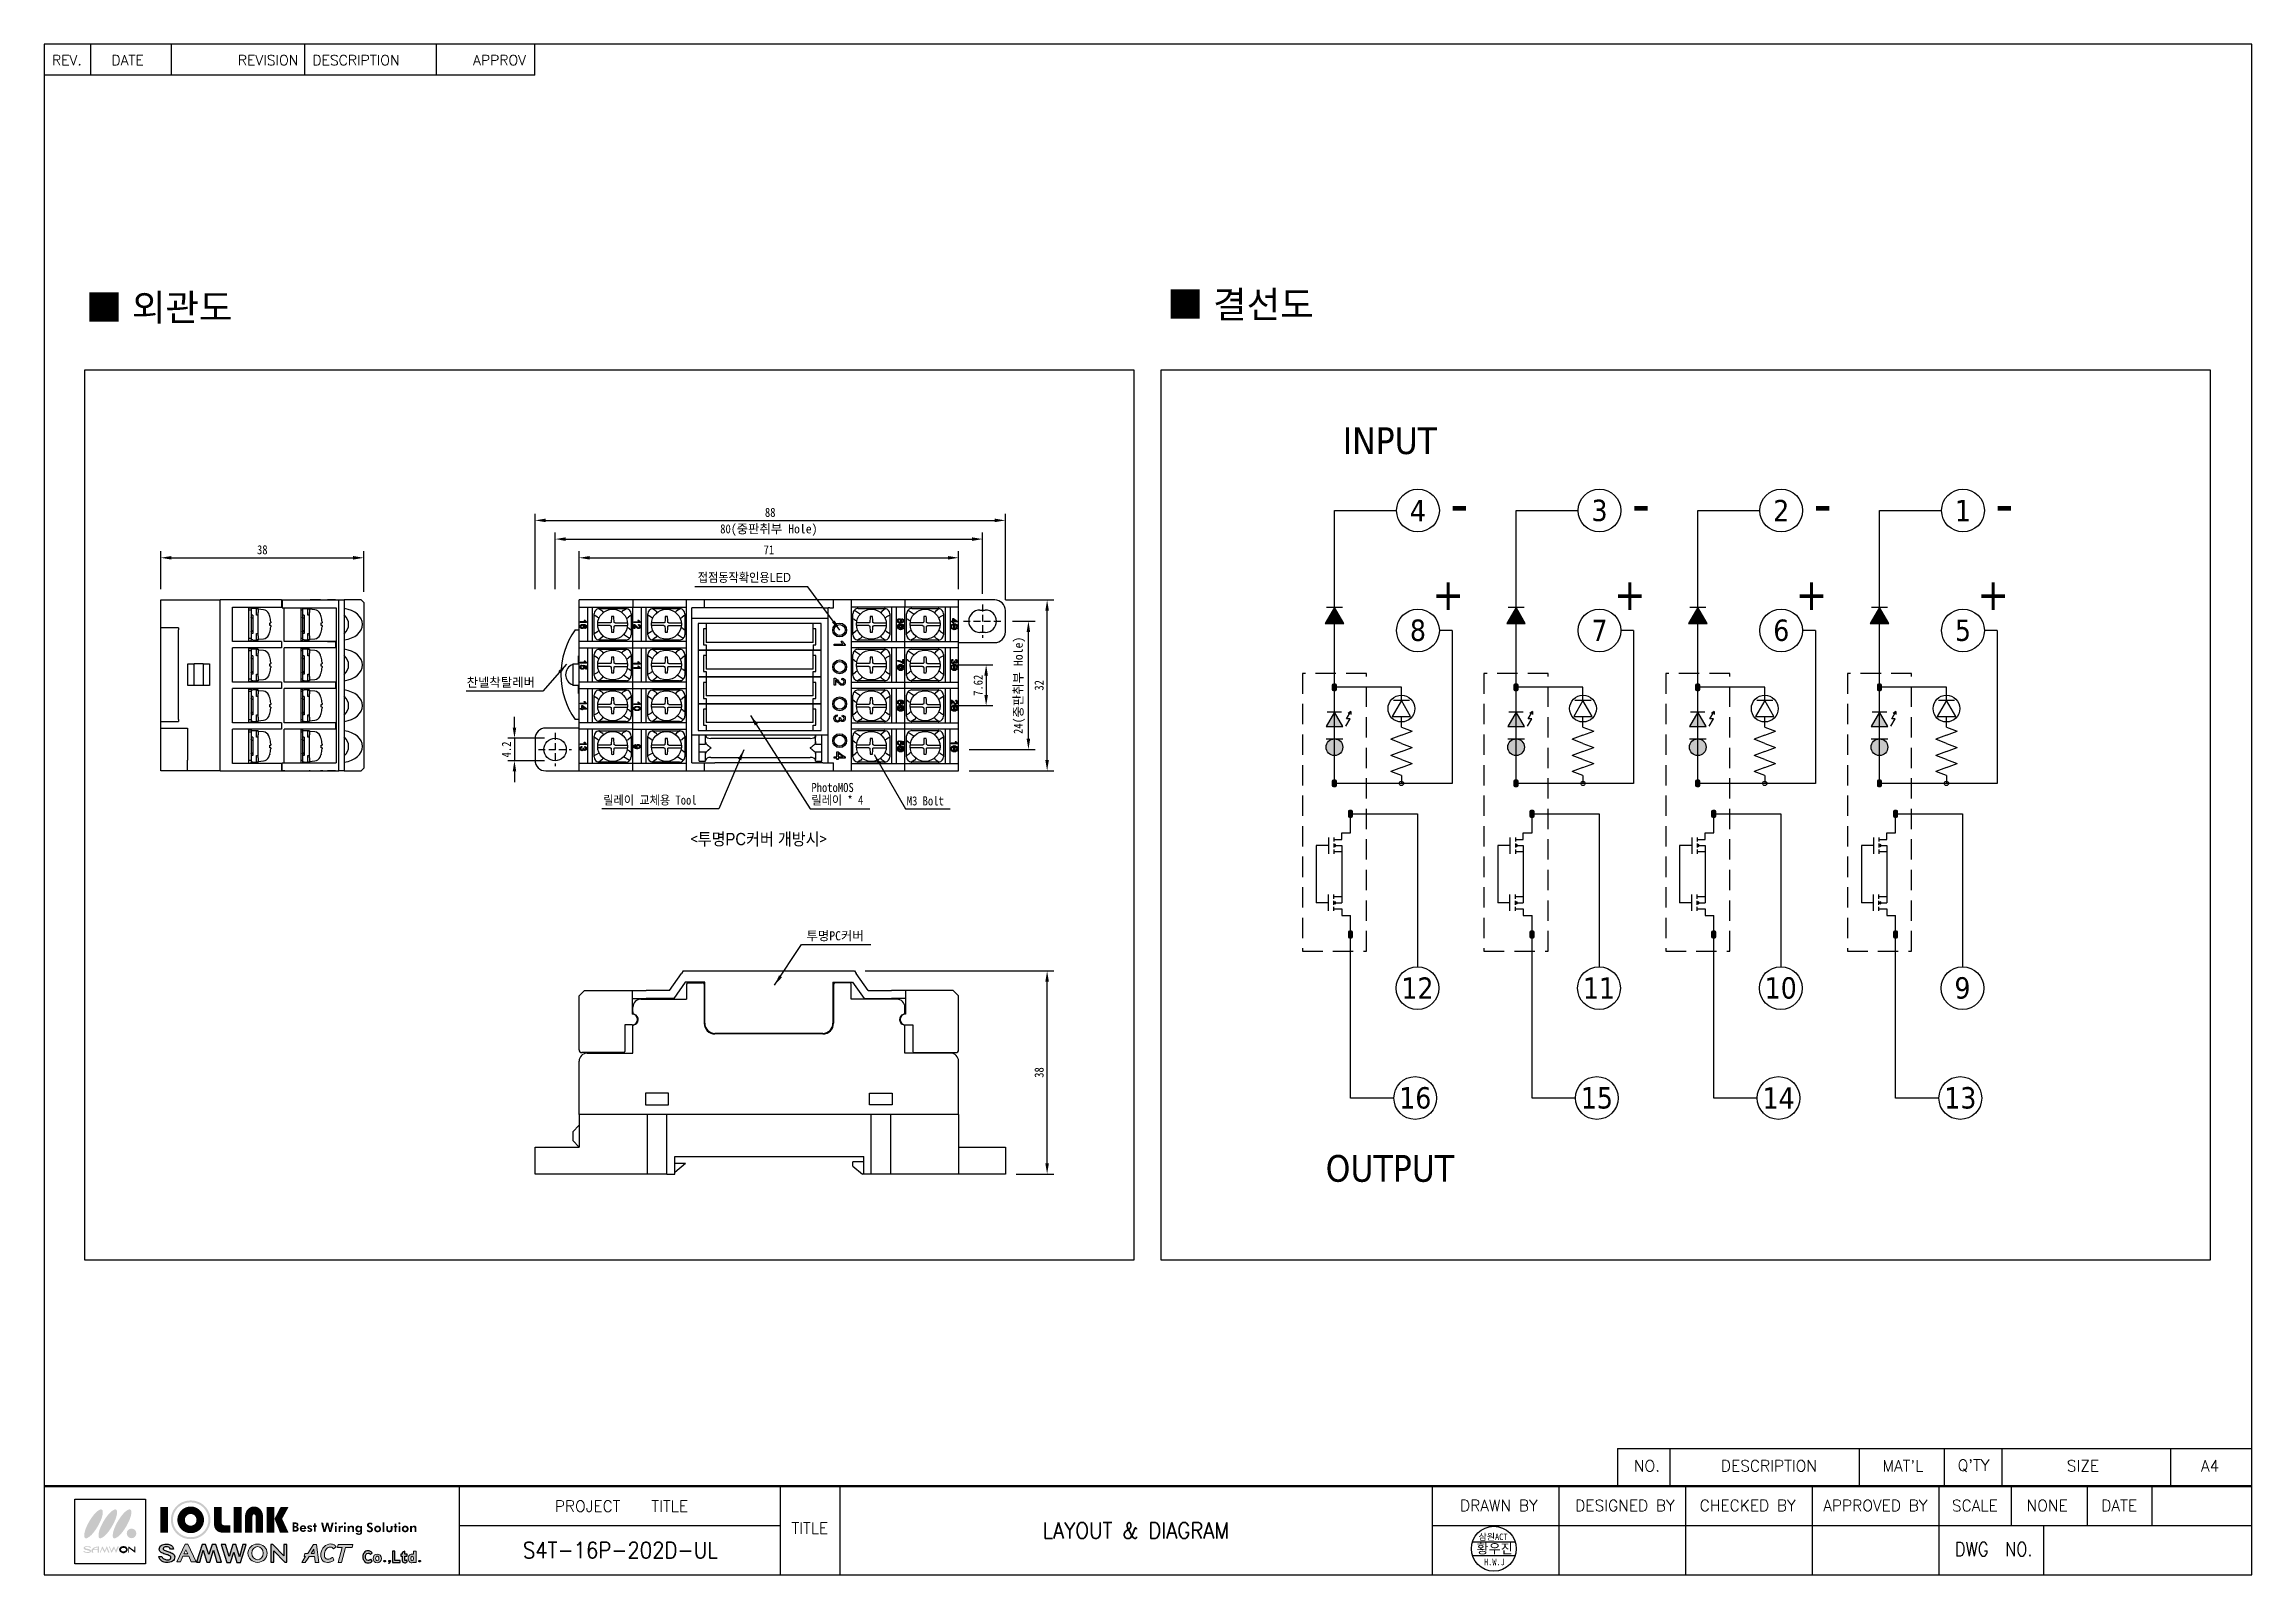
# Model space of a CAD drawing. Header units: millimetres. Extents: x 3555 to 3968, y -1583 to -1296.
import ezdxf
from ezdxf.enums import TextEntityAlignment as Align

# ---------------------------------------------------------------- set-up
doc = ezdxf.new("R2010")
doc.units = ezdxf.units.MM
doc.linetypes.add('DASHED', pattern=[19.05, 12.7, -6.35])
doc.linetypes.add('HIDDEN', pattern=[9.525, 6.35, -3.175])
for name, color, linetype in [('_______1', 160, 'Continuous'), ('LAYER_1', 160, 'Continuous'), ('SHEET', 7, 'Continuous')]:
    doc.layers.add(name, color=color, linetype=linetype)
doc.styles.add('ROMANS', font='romans', dxfattribs={"width": 0.9})
doc.styles.add('굴림', font='', dxfattribs={"width": 0.9})
doc.styles.get('굴림').set_extended_font_data('GulimChe')
doc.dimstyles.new('ISO-25', dxfattribs={"dimtxt": 1.7, "dimasz": 2, "dimexe": 1.25, "dimexo": 2, "dimtad": 1, "dimzin": 9, "dimdsep": 46, "dimtxsty": '굴림', "dimcen": 2.5, "dimclrd": 4, "dimclre": 4, "dimclrt": 4, "dimadec": 0, "dimazin": 0, "dimtfac": 1, "dimtmove": 0, "dimatfit": 3, "dimfxl": 1, "dimarcsym": 0})

msp = doc.modelspace()

# ---------------------------------------------------------------- texts
at = {"color": 0, "char_height": 5, "width": 40.8957, "attachment_point": 5}
for s, insert in [('{\\fDotum|b1|i0|c129|p50;■ 외관도}', (3576.04, -1345.724)), ('{\\fDotum|b1|i0|c129|p50;■ 결선도}', (3778.336, -1345.14))]:
    msp.add_mtext(s, dxfattribs=dict(at, insert=insert))
at = {"color": 7, "attachment_point": 5}
for s, insert, char_height, width in [('{\\fTahoma|b0|i0|c0|p34;INPUT}', (3806.319, -1370.434), 5, 6), ('{\\fTahoma|b0|i0|c0|p34;4}', (3811.574, -1383.472), 4, 6), ('{\\fTahoma|b0|i0|c0|p34;-}', (3819.324, -1382.064), 8, 7), ('{\\fTahoma|b0|i0|c129|p34;3}', (3845.549, -1383.472), 4, 6), ('{\\fTahoma|b0|i0|c0|p34;-}', (3853.299, -1382.064), 8, 7), ('{\\fTahoma|b0|i0|c129|p34;2}', (3879.549, -1383.472), 4, 6), ('{\\fTahoma|b0|i0|c0|p34;-}', (3887.299, -1382.064), 8, 7), ('{\\fTahoma|b0|i0|c129|p34;1}', (3913.549, -1383.472), 4, 6), ('{\\fTahoma|b0|i0|c0|p34;-}', (3921.299, -1382.064), 8, 7), ('{\\fTahoma|b0|i0|c0|p34;+}', (3817.222, -1399.05), 6, 6), ('{\\fTahoma|b0|i0|c0|p34;+}', (3851.197, -1399.05), 6, 6), ('{\\fTahoma|b0|i0|c0|p34;+}', (3885.197, -1399.05), 6, 6), ('{\\fTahoma|b0|i0|c0|p34;+}', (3919.197, -1399.05), 6, 6), ('{\\fTahoma|b0|i0|c0|p34;8}', (3811.574, -1405.893), 4, 6), ('{\\fTahoma|b0|i0|c129|p34;7}', (3845.549, -1405.893), 4, 6), ('{\\fTahoma|b0|i0|c129|p34;6}', (3879.549, -1405.893), 4, 6), ('{\\fTahoma|b0|i0|c129|p34;5}', (3913.549, -1405.893), 4, 6), ('{\\fTahoma|b0|i0|c0|p34;12}', (3811.477, -1472.825), 4, 6), ('{\\fTahoma|b0|i0|c129|p34;11}', (3845.452, -1472.825), 4, 6), ('{\\fTahoma|b0|i0|c129|p34;10}', (3879.452, -1472.825), 4, 6), ('{\\fTahoma|b0|i0|c129|p34;9}', (3913.452, -1472.825), 4, 6), ('{\\fTahoma|b0|i0|c0|p34;16}', (3811.074, -1493.393), 4, 6), ('{\\fTahoma|b0|i0|c129|p34;15}', (3845.049, -1493.393), 4, 6), ('{\\fTahoma|b0|i0|c129|p34;14}', (3879.049, -1493.393), 4, 6), ('{\\fTahoma|b0|i0|c129|p34;13}', (3913.049, -1493.393), 4, 6), ('{\\fTahoma|b0|i0|c0|p34;OUTPUT}', (3806.319, -1506.603), 5, 6)]:
    msp.add_mtext(s, dxfattribs=dict(at, insert=insert, char_height=char_height, width=width))
at = {"color": 4, "char_height": 1.7, "attachment_point": 7, "style": '굴림'}
for s, insert in [('{\\fGulimChe|b0|i0|c129|p49;접점동작확인용\\fﾱﾼﾸﾲￃﾼ|b0|i0|c129|p49;LED}', (3676.828, -1396.999)), ('{\\fGulimChe|b0|i0|c129|p49;릴레이 교체용 Tool}', (3659.155, -1438.667)), ('PhotoMOS', (3698.091, -1436.167)), ('릴레이 * 4', (3698.091, -1438.667)), ('M3 Bolt', (3715.937, -1438.667))]:
    msp.add_mtext(s, dxfattribs=dict(at, insert=insert))
at = {"color": 4, "char_height": 1.7, "attachment_point": 7}
for s, insert in [('{\\fGulimChe|b0|i0|c129|p49;찬넬착탈레버}', (3633.579, -1416.623)), ('{\\fGulimChe|b0|i0|c129|p49;투명PC커버}', (3697.161, -1464.066))]:
    msp.add_mtext(s, dxfattribs=dict(at, insert=insert))
at = {"insert": (3688.219, -1445.06), "char_height": 2.3, "attachment_point": 5, "style": '굴림'}
msp.add_mtext('<투명{\\fﾱﾼﾸﾲￃﾼ|b0|i0|c129|p49;PC}커버{\\fﾱﾼﾸﾲￃﾼ|b0|i0|c129|p49; }개방시>', dxfattribs=at)
at = {"layer": 'SHEET'}
for s, height, style, p in [('REV.', 1.9132, 'ROMANS', (3558.796, -1299.189)), ('DATE', 1.9132, 'ROMANS', (3570.148, -1299.189)), ('REVISION  DESCRIPTION', 1.91319, 'ROMANS', (3605.906, -1299.193)), ('APPROV', 1.9132, 'ROMANS', (3639.743, -1299.189)), ('NO.', 2.1074, 'ROMANS', (3854.414, -1562.217)), ('DESCRIPTION', 2.1074, 'ROMANS', (3877.247, -1562.217)), ("MAT'L", 2.1074, 'ROMANS', (3902.316, -1562.217)), ("Q'TY", 2.1074, 'ROMANS', (3915.534, -1562.217)), ('SIZE', 2.1074, 'ROMANS', (3935.995, -1562.217)), ('A4', 2.1074, 'ROMANS', (3959.782, -1562.217)), ('PROJECT   TITLE', 2.1074, 'ROMANS', (3662.544, -1569.777)), ('DRAWN BY', 2.1074, 'ROMANS', (3826.712, -1569.654)), ('DESIGNED BY', 2.1074, 'ROMANS', (3850.305, -1569.653)), ('CHECKED BY', 2.1074, 'ROMANS', (3873.272, -1569.623)), ('APPROVED BY', 2.1074, 'ROMANS', (3897.154, -1569.65)), ('SCALE', 2.1074, 'ROMANS', (3915.766, -1569.662)), ('NONE', 2.1074, 'ROMANS', (3929.293, -1569.662)), ('DATE', 2.1074, 'ROMANS', (3942.768, -1569.662)), ('TITLE', 2.1074, 'ROMANS', (3697.793, -1573.89)), ('황우진', 1.8, '굴림', (3825.922, -1577.686)), ('H.W.J', 1.2, '굴림', (3825.884, -1580.226))]:
    msp.add_text(s, height=height, dxfattribs=dict(at, style=style)).set_placement(p, align=Align.MIDDLE)
at = {"layer": 'SHEET', "color": 0, "style": 'ROMANS', "width": 0.9}
for s, p in [('LAYOUT & DIAGRAM', (3758.81, -1574.312)), ('S4T-16P-202D-UL', (3662.334, -1577.986))]:
    msp.add_text(s, height=3, dxfattribs=at).set_placement(p, align=Align.MIDDLE)
at = {"layer": 'SHEET', "ltscale": 0.1, "style": '굴림'}
msp.add_text('삼원ACT', height=1.2, dxfattribs=at).set_placement((3825.614, -1575.454), align=Align.MIDDLE)
at = {"layer": 'SHEET', "style": 'ROMANS', "width": 0.85}
msp.add_text('DWG  NO.', height=2.6342, dxfattribs=at).set_placement((3919.291, -1577.828), align=Align.MIDDLE)

# ---------------------------------------------------------------- blocks, each defined once
blk = doc.blocks.new('A$C4F960576')
h = blk.add_hatch(color=256)
edge = h.paths.add_edge_path(flags=16)
edge.add_ellipse((34.21, 1.98), major_axis=(0, -1.24), ratio=0.858658, start_angle=0, end_angle=360)
edge = h.paths.add_edge_path()
edge.add_ellipse((34.21, 1.98), major_axis=(-1.8, 0), ratio=0.950058, start_angle=0, end_angle=360)
edge = h.paths.add_edge_path(flags=16)
edge.add_ellipse((63.13, 1.01), major_axis=(0, -0.434), ratio=0.578322, start_angle=0, end_angle=360)
edge = h.paths.add_edge_path(flags=16)
edge.add_ellipse((56.6, 1.01), major_axis=(0, -0.433), ratio=0.676923, start_angle=0, end_angle=360)
edge = h.paths.add_edge_path()
edge.add_ellipse((56.61, 1.01), major_axis=(0, 0.812), ratio=0.970039, start_angle=0, end_angle=360)
h.paths.add_polyline_path([(32.1, 3.61), (31.82, 3.61), (31.48, 3.61), (30.8, 1.33), (30.13, 3.61), (29.58, 3.61), (28.91, 1.34), (28.24, 3.61), (27.38, 3.61), (28.47, 0.27), (29.14, 0.27), (29.74, 2.16), (30.36, 0.27), (31.04, 0.27)])
h.paths.add_polyline_path([(26.39, 3.63), (26.23, 3.63), (25.73, 3.63), (25.12, 1.74), (24.5, 3.63), (23.82, 3.63), (22.76, 0.28), (23.38, 0.28), (24.06, 2.57), (24.73, 0.28), (25.28, 0.28), (25.96, 2.55), (26.62, 0.28), (27.49, 0.28)])
h.paths.add_polyline_path([(37.04, 3.64), (36.93, 3.64), (36.67, 3.64), (36.67, 0.33), (37.24, 0.33), (37.24, 2.45), (39.31, 0.31), (39.67, 0.31), (39.67, 3.61), (39.11, 3.61), (39.11, 1.49)])
edge = h.paths.add_edge_path()
edge.add_spline(control_points=[(17.93, 2.71), (17.88, 2.87), (17.77, 3), (17.63, 3.08)], knot_values=[53, 53, 53, 53, 54, 54, 54, 54], degree=3, periodic=0)
edge.add_spline(control_points=[(17.63, 3.08), (17.46, 3.16), (17.28, 3.2), (17.09, 3.2)], knot_values=[0, 0, 0, 0, 1, 1, 1, 1], degree=3, periodic=0)
edge.add_spline(control_points=[(17.09, 3.2), (16.96, 3.21), (16.84, 3.18), (16.72, 3.12)], knot_values=[1, 1, 1, 1, 2, 2, 2, 2], degree=3, periodic=0)
edge.add_spline(control_points=[(16.72, 3.12), (16.61, 3.06), (16.55, 2.94), (16.56, 2.81)], knot_values=[2, 2, 2, 2, 3, 3, 3, 3], degree=3, periodic=0)
edge.add_spline(control_points=[(16.56, 2.81), (16.56, 2.81), (16.56, 2.79), (16.56, 2.79)], knot_values=[3, 3, 3, 3, 4, 4, 4, 4], degree=3, periodic=0)
edge.add_spline(control_points=[(16.56, 2.79), (16.56, 2.79), (16.56, 2.76), (16.56, 2.76)], knot_values=[4, 4, 4, 4, 5, 5, 5, 5], degree=3, periodic=0)
edge.add_spline(control_points=[(16.56, 2.76), (16.56, 2.76), (16.57, 2.73), (16.57, 2.73)], knot_values=[5, 5, 5, 5, 6, 6, 6, 6], degree=3, periodic=0)
edge.add_spline(control_points=[(16.57, 2.73), (16.57, 2.73), (16.59, 2.7), (16.59, 2.7)], knot_values=[6, 6, 6, 6, 7, 7, 7, 7], degree=3, periodic=0)
edge.add_spline(control_points=[(16.59, 2.7), (16.59, 2.7), (16.62, 2.67), (16.62, 2.67)], knot_values=[7, 7, 7, 7, 8, 8, 8, 8], degree=3, periodic=0)
edge.add_spline(control_points=[(16.62, 2.67), (16.62, 2.67), (16.65, 2.63), (16.65, 2.63)], knot_values=[8, 8, 8, 8, 9, 9, 9, 9], degree=3, periodic=0)
edge.add_spline(control_points=[(16.65, 2.63), (16.65, 2.63), (16.7, 2.59), (16.7, 2.59)], knot_values=[9, 9, 9, 9, 10, 10, 10, 10], degree=3, periodic=0)
edge.add_spline(control_points=[(16.7, 2.59), (16.7, 2.59), (16.76, 2.56), (16.76, 2.56)], knot_values=[10, 10, 10, 10, 11, 11, 11, 11], degree=3, periodic=0)
edge.add_spline(control_points=[(16.76, 2.56), (16.97, 2.46), (17.19, 2.38), (17.41, 2.31)], knot_values=[11, 11, 11, 11, 12, 12, 12, 12], degree=3, periodic=0)
edge.add_spline(control_points=[(17.41, 2.31), (17.7, 2.23), (17.99, 2.12), (18.25, 1.98)], knot_values=[12, 12, 12, 12, 13, 13, 13, 13], degree=3, periodic=0)
edge.add_spline(control_points=[(18.25, 1.98), (18.53, 1.85), (18.71, 1.58), (18.72, 1.28)], knot_values=[13, 13, 13, 13, 14, 14, 14, 14], degree=3, periodic=0)
edge.add_spline(control_points=[(18.72, 1.28), (18.74, 0.95), (18.56, 0.63), (18.27, 0.47)], knot_values=[14, 14, 14, 14, 15, 15, 15, 15], degree=3, periodic=0)
edge.add_spline(control_points=[(18.27, 0.47), (17.95, 0.31), (17.59, 0.24), (17.24, 0.26)], knot_values=[15, 15, 15, 15, 16, 16, 16, 16], degree=3, periodic=0)
edge.add_spline(control_points=[(17.24, 0.26), (16.91, 0.24), (16.59, 0.32), (16.31, 0.48)], knot_values=[16, 16, 16, 16, 17, 17, 17, 17], degree=3, periodic=0)
edge.add_spline(control_points=[(16.31, 0.48), (16.01, 0.68), (15.81, 1.01), (15.76, 1.37)], knot_values=[17, 17, 17, 17, 18, 18, 18, 18], degree=3, periodic=0)
edge.add_spline(control_points=[(15.76, 1.37), (15.76, 1.37), (16.31, 1.37), (16.31, 1.37)], knot_values=[18, 18, 18, 18, 19, 19, 19, 19], degree=3, periodic=0)
edge.add_spline(control_points=[(16.31, 1.37), (16.35, 1.17), (16.49, 1), (16.68, 0.93)], knot_values=[19, 19, 19, 19, 20, 20, 20, 20], degree=3, periodic=0)
edge.add_spline(control_points=[(16.68, 0.93), (16.88, 0.79), (17.12, 0.73), (17.37, 0.74)], knot_values=[20, 20, 20, 20, 21, 21, 21, 21], degree=3, periodic=0)
edge.add_spline(control_points=[(17.37, 0.74), (17.52, 0.73), (17.67, 0.76), (17.81, 0.83)], knot_values=[21, 21, 21, 21, 22, 22, 22, 22], degree=3, periodic=0)
edge.add_spline(control_points=[(17.81, 0.83), (17.81, 0.83), (17.85, 0.87), (17.85, 0.87)], knot_values=[22, 22, 22, 22, 23, 23, 23, 23], degree=3, periodic=0)
edge.add_spline(control_points=[(17.85, 0.87), (17.85, 0.87), (17.89, 0.91), (17.89, 0.91)], knot_values=[23, 23, 23, 23, 24, 24, 24, 24], degree=3, periodic=0)
edge.add_spline(control_points=[(17.89, 0.91), (17.89, 0.91), (17.92, 0.95), (17.92, 0.95)], knot_values=[24, 24, 24, 24, 25, 25, 25, 25], degree=3, periodic=0)
edge.add_spline(control_points=[(17.92, 0.95), (17.92, 0.95), (17.94, 1), (17.94, 1)], knot_values=[25, 25, 25, 25, 26, 26, 26, 26], degree=3, periodic=0)
edge.add_spline(control_points=[(17.94, 1), (17.94, 1), (17.96, 1.05), (17.96, 1.05)], knot_values=[26, 26, 26, 26, 27, 27, 27, 27], degree=3, periodic=0)
edge.add_spline(control_points=[(17.96, 1.05), (17.96, 1.05), (17.97, 1.11), (17.97, 1.11)], knot_values=[27, 27, 27, 27, 28, 28, 28, 28], degree=3, periodic=0)
edge.add_spline(control_points=[(17.97, 1.11), (17.97, 1.11), (17.98, 1.17), (17.98, 1.17)], knot_values=[28, 28, 28, 28, 29, 29, 29, 29], degree=3, periodic=0)
edge.add_spline(control_points=[(17.98, 1.17), (17.98, 1.17), (17.99, 1.25), (17.99, 1.25)], knot_values=[29, 29, 29, 29, 30, 30, 30, 30], degree=3, periodic=0)
edge.add_spline(control_points=[(17.99, 1.25), (17.99, 1.25), (17.98, 1.27), (17.98, 1.27)], knot_values=[30, 30, 30, 30, 31, 31, 31, 31], degree=3, periodic=0)
edge.add_spline(control_points=[(17.98, 1.27), (17.98, 1.27), (17.98, 1.3), (17.98, 1.3)], knot_values=[31, 31, 31, 31, 32, 32, 32, 32], degree=3, periodic=0)
edge.add_spline(control_points=[(17.98, 1.3), (17.98, 1.3), (17.97, 1.33), (17.97, 1.33)], knot_values=[32, 32, 32, 32, 33, 33, 33, 33], degree=3, periodic=0)
edge.add_spline(control_points=[(17.97, 1.33), (17.97, 1.33), (17.95, 1.36), (17.95, 1.36)], knot_values=[33, 33, 33, 33, 34, 34, 34, 34], degree=3, periodic=0)
edge.add_spline(control_points=[(17.95, 1.36), (17.95, 1.36), (17.92, 1.39), (17.92, 1.39)], knot_values=[34, 34, 34, 34, 35, 35, 35, 35], degree=3, periodic=0)
edge.add_spline(control_points=[(17.92, 1.39), (17.92, 1.39), (17.88, 1.43), (17.88, 1.43)], knot_values=[35, 35, 35, 35, 36, 36, 36, 36], degree=3, periodic=0)
edge.add_spline(control_points=[(17.88, 1.43), (17.88, 1.43), (17.83, 1.47), (17.83, 1.47)], knot_values=[36, 36, 36, 36, 37, 37, 37, 37], degree=3, periodic=0)
edge.add_spline(control_points=[(17.83, 1.47), (17.83, 1.47), (17.77, 1.51), (17.77, 1.51)], knot_values=[37, 37, 37, 37, 38, 38, 38, 38], degree=3, periodic=0)
edge.add_spline(control_points=[(17.77, 1.51), (17.56, 1.61), (17.35, 1.69), (17.13, 1.75)], knot_values=[38, 38, 38, 38, 39, 39, 39, 39], degree=3, periodic=0)
edge.add_spline(control_points=[(17.13, 1.75), (16.84, 1.83), (16.55, 1.94), (16.28, 2.07)], knot_values=[39, 39, 39, 39, 40, 40, 40, 40], degree=3, periodic=0)
edge.add_spline(control_points=[(16.28, 2.07), (16.28, 2.07), (16.18, 2.14), (16.18, 2.14)], knot_values=[40, 40, 40, 40, 41, 41, 41, 41], degree=3, periodic=0)
edge.add_spline(control_points=[(16.18, 2.14), (16.18, 2.14), (16.08, 2.21), (16.08, 2.21)], knot_values=[41, 41, 41, 41, 42, 42, 42, 42], degree=3, periodic=0)
edge.add_spline(control_points=[(16.08, 2.21), (16.08, 2.21), (16, 2.29), (16, 2.29)], knot_values=[42, 42, 42, 42, 43, 43, 43, 43], degree=3, periodic=0)
edge.add_spline(control_points=[(16, 2.29), (16, 2.29), (15.94, 2.38), (15.94, 2.38)], knot_values=[43, 43, 43, 43, 44, 44, 44, 44], degree=3, periodic=0)
edge.add_spline(control_points=[(15.94, 2.38), (15.94, 2.38), (15.89, 2.46), (15.89, 2.46)], knot_values=[44, 44, 44, 44, 45, 45, 45, 45], degree=3, periodic=0)
edge.add_spline(control_points=[(15.89, 2.46), (15.89, 2.46), (15.85, 2.55), (15.85, 2.55)], knot_values=[45, 45, 45, 45, 46, 46, 46, 46], degree=3, periodic=0)
edge.add_spline(control_points=[(15.85, 2.55), (15.85, 2.55), (15.83, 2.65), (15.83, 2.65)], knot_values=[46, 46, 46, 46, 47, 47, 47, 47], degree=3, periodic=0)
edge.add_spline(control_points=[(15.83, 2.65), (15.83, 2.65), (15.82, 2.75), (15.82, 2.75)], knot_values=[47, 47, 47, 47, 48, 48, 48, 48], degree=3, periodic=0)
edge.add_spline(control_points=[(15.82, 2.75), (15.82, 3.01), (15.94, 3.26), (16.15, 3.41)], knot_values=[48, 48, 48, 48, 49, 49, 49, 49], degree=3, periodic=0)
edge.add_spline(control_points=[(16.15, 3.41), (16.44, 3.6), (16.78, 3.7), (17.13, 3.68)], knot_values=[49, 49, 49, 49, 50, 50, 50, 50], degree=3, periodic=0)
edge.add_spline(control_points=[(17.13, 3.68), (17.38, 3.68), (17.63, 3.65), (17.87, 3.57)], knot_values=[50, 50, 50, 50, 51, 51, 51, 51], degree=3, periodic=0)
edge.add_spline(control_points=[(17.87, 3.57), (18.2, 3.4), (18.43, 3.08), (18.48, 2.71)], knot_values=[51, 51, 51, 51, 52, 52, 52, 52], degree=3, periodic=0)
edge.add_spline(control_points=[(18.48, 2.71), (18.48, 2.71), (17.93, 2.71), (17.93, 2.71)], knot_values=[52, 52, 52, 52, 53, 53, 53, 53], degree=3, periodic=0)
h.paths.add_polyline_path([(21.16, 1.84), (20.44, 1.84), (20.8, 2.61)], flags=16)
h.paths.add_polyline_path([(22.71, 0.34), (21.14, 3.69), (20.67, 3.69), (19.12, 0.34), (19.77, 0.34), (20.25, 1.4), (21.35, 1.4), (21.81, 0.34)])
edge = h.paths.add_edge_path()
edge.add_spline(control_points=[(57.88, 0.59), (57.91, 0.62), (57.95, 0.63), (58, 0.63), (58.04, 0.63), (58.08, 0.62), (58.1, 0.59)], knot_values=[6, 6, 6, 6, 7, 7, 7, 8, 8, 8, 8], degree=3, periodic=0)
edge.add_spline(control_points=[(58.1, 0.59), (58.13, 0.56), (58.14, 0.53), (58.14, 0.49), (58.14, 0.45), (58.13, 0.42), (58.1, 0.4)], knot_values=[0, 0, 0, 0, 1, 1, 1, 2, 2, 2, 2], degree=3, periodic=0)
edge.add_spline(control_points=[(58.1, 0.4), (58.08, 0.37), (58.04, 0.35), (58, 0.35), (57.95, 0.35), (57.91, 0.37), (57.88, 0.4)], knot_values=[2, 2, 2, 2, 3, 3, 3, 4, 4, 4, 4], degree=3, periodic=0)
edge.add_spline(control_points=[(57.88, 0.4), (57.86, 0.42), (57.85, 0.45), (57.85, 0.49), (57.85, 0.53), (57.86, 0.56), (57.88, 0.59)], knot_values=[4, 4, 4, 4, 5, 5, 5, 6, 6, 6, 6], degree=3, periodic=0)
edge = h.paths.add_edge_path()
edge.add_spline(control_points=[(58.73, 0.08), (58.78, 0.1), (58.82, 0.13), (58.85, 0.16)], knot_values=[12, 12, 12, 12, 13, 13, 13, 13], degree=3, periodic=0)
edge.add_spline(control_points=[(58.85, 0.16), (58.89, 0.19), (58.91, 0.23), (58.92, 0.27)], knot_values=[0, 0, 0, 0, 1, 1, 1, 1], degree=3, periodic=0)
edge.add_spline(control_points=[(58.92, 0.27), (58.93, 0.31), (58.93, 0.33), (58.92, 0.34)], knot_values=[1, 1, 1, 1, 2, 2, 2, 2], degree=3, periodic=0)
edge.add_spline(control_points=[(58.92, 0.34), (58.9, 0.36), (58.88, 0.36), (58.85, 0.36), (58.82, 0.36), (58.8, 0.38), (58.78, 0.4)], knot_values=[2, 2, 2, 2, 3, 3, 3, 4, 4, 4, 4], degree=3, periodic=0)
edge.add_spline(control_points=[(58.78, 0.4), (58.76, 0.43), (58.74, 0.46), (58.74, 0.5), (58.74, 0.54), (58.76, 0.57), (58.79, 0.6)], knot_values=[4, 4, 4, 4, 5, 5, 5, 6, 6, 6, 6], degree=3, periodic=0)
edge.add_spline(control_points=[(58.79, 0.6), (58.82, 0.62), (58.85, 0.63), (58.89, 0.63), (58.94, 0.63), (58.98, 0.62), (59.01, 0.59)], knot_values=[6, 6, 6, 6, 7, 7, 7, 8, 8, 8, 8], degree=3, periodic=0)
edge.add_spline(control_points=[(59.01, 0.59), (59.05, 0.57), (59.07, 0.52), (59.07, 0.47), (59.07, 0.38), (59.04, 0.29), (58.98, 0.22)], knot_values=[8, 8, 8, 8, 9, 9, 9, 10, 10, 10, 10], degree=3, periodic=0)
edge.add_spline(control_points=[(58.98, 0.22), (58.92, 0.15), (58.85, 0.09), (58.76, 0.05)], knot_values=[10, 10, 10, 10, 11, 11, 11, 11], degree=3, periodic=0)
edge.add_spline(control_points=[(58.76, 0.05), (58.76, 0.05), (58.73, 0.08), (58.73, 0.08)], knot_values=[11, 11, 11, 11, 12, 12, 12, 12], degree=3, periodic=0)
edge = h.paths.add_edge_path()
edge.add_spline(control_points=[(59.92, 2.38), (59.92, 2.38), (59.77, 2.38), (59.77, 2.38)], knot_values=[6, 6, 6, 6, 7, 7, 7, 7], degree=3, periodic=0)
edge.add_spline(control_points=[(59.77, 2.38), (59.77, 2.38), (59.44, 2.38), (59.44, 2.38)], knot_values=[0, 0, 0, 0, 1, 1, 1, 1], degree=3, periodic=0)
edge.add_spline(control_points=[(59.44, 2.38), (59.44, 2.38), (59.44, 0.24), (59.44, 0.24)], knot_values=[1, 1, 1, 1, 2, 2, 2, 2], degree=3, periodic=0)
edge.add_spline(control_points=[(59.44, 0.24), (59.44, 0.24), (60.91, 0.24), (60.91, 0.24)], knot_values=[2, 2, 2, 2, 3, 3, 3, 3], degree=3, periodic=0)
edge.add_spline(control_points=[(60.91, 0.24), (60.91, 0.24), (60.91, 0.62), (60.91, 0.62)], knot_values=[3, 3, 3, 3, 4, 4, 4, 4], degree=3, periodic=0)
edge.add_spline(control_points=[(60.91, 0.62), (60.91, 0.62), (60.14, 0.62), (59.92, 0.62)], knot_values=[4, 4, 4, 4, 5, 5, 5, 5], degree=3, periodic=0)
edge.add_spline(control_points=[(59.92, 0.62), (59.92, 0.87), (59.92, 2.38), (59.92, 2.38)], knot_values=[5, 5, 5, 5, 6, 6, 6, 6], degree=3, periodic=0)
edge = h.paths.add_edge_path()
edge.add_spline(control_points=[(61.77, 2.39), (61.77, 2.39), (61.53, 2.21), (61.53, 2.21)], knot_values=[23, 23, 23, 23, 24, 24, 24, 24], degree=3, periodic=0)
edge.add_spline(control_points=[(61.53, 2.21), (61.53, 2.21), (61.29, 2.03), (61.29, 2.03)], knot_values=[0, 0, 0, 0, 1, 1, 1, 1], degree=3, periodic=0)
edge.add_spline(control_points=[(61.29, 2.03), (61.29, 2.03), (61.29, 1.87), (61.29, 1.78)], knot_values=[1, 1, 1, 1, 2, 2, 2, 2], degree=3, periodic=0)
edge.add_spline(control_points=[(61.29, 1.78), (61.25, 1.78), (61.04, 1.78), (61.04, 1.78)], knot_values=[2, 2, 2, 2, 3, 3, 3, 3], degree=3, periodic=0)
edge.add_spline(control_points=[(61.04, 1.78), (61.04, 1.78), (61.04, 1.4), (61.04, 1.4)], knot_values=[3, 3, 3, 3, 4, 4, 4, 4], degree=3, periodic=0)
edge.add_spline(control_points=[(61.04, 1.4), (61.04, 1.4), (61.25, 1.4), (61.29, 1.4)], knot_values=[4, 4, 4, 4, 5, 5, 5, 5], degree=3, periodic=0)
edge.add_spline(control_points=[(61.29, 1.4), (61.29, 1.19), (61.29, 0.64), (61.29, 0.64)], knot_values=[5, 5, 5, 5, 6, 6, 6, 6], degree=3, periodic=0)
edge.add_spline(control_points=[(61.29, 0.64), (61.29, 0.5), (61.33, 0.38), (61.41, 0.31)], knot_values=[6, 6, 6, 6, 7, 7, 7, 7], degree=3, periodic=0)
edge.add_spline(control_points=[(61.41, 0.31), (61.41, 0.31), (61.41, 0.3), (61.41, 0.3)], knot_values=[7, 7, 7, 7, 8, 8, 8, 8], degree=3, periodic=0)
edge.add_spline(control_points=[(61.41, 0.3), (61.49, 0.23), (61.6, 0.19), (61.74, 0.19), (61.83, 0.19), (61.92, 0.21), (61.99, 0.25)], knot_values=[8, 8, 8, 8, 9, 9, 9, 10, 10, 10, 10], degree=3, periodic=0)
edge.add_spline(control_points=[(61.99, 0.25), (62.05, 0.27), (62.1, 0.31), (62.15, 0.36)], knot_values=[10, 10, 10, 10, 11, 11, 11, 11], degree=3, periodic=0)
edge.add_spline(control_points=[(62.15, 0.36), (62.15, 0.36), (62.25, 0.45), (62.25, 0.45)], knot_values=[11, 11, 11, 11, 12, 12, 12, 12], degree=3, periodic=0)
edge.add_spline(control_points=[(62.25, 0.45), (62.25, 0.45), (62.06, 0.72), (62.06, 0.72)], knot_values=[12, 12, 12, 12, 13, 13, 13, 13], degree=3, periodic=0)
edge.add_spline(control_points=[(62.06, 0.72), (62.06, 0.72), (61.94, 0.64), (61.94, 0.64)], knot_values=[13, 13, 13, 13, 14, 14, 14, 14], degree=3, periodic=0)
edge.add_spline(control_points=[(61.94, 0.64), (61.91, 0.62), (61.89, 0.61), (61.87, 0.61)], knot_values=[14, 14, 14, 14, 15, 15, 15, 15], degree=3, periodic=0)
edge.add_spline(control_points=[(61.87, 0.61), (61.85, 0.6), (61.82, 0.6), (61.79, 0.6), (61.78, 0.6), (61.78, 0.6), (61.78, 0.6)], knot_values=[15, 15, 15, 15, 16, 16, 16, 17, 17, 17, 17], degree=3, periodic=0)
edge.add_spline(control_points=[(61.78, 0.6), (61.78, 0.6), (61.77, 0.62), (61.77, 0.64)], knot_values=[17, 17, 17, 17, 18, 18, 18, 18], degree=3, periodic=0)
edge.add_spline(control_points=[(61.77, 0.64), (61.77, 0.64), (61.77, 1.19), (61.77, 1.4)], knot_values=[18, 18, 18, 18, 19, 19, 19, 19], degree=3, periodic=0)
edge.add_spline(control_points=[(61.77, 1.4), (61.9, 1.4), (62.19, 1.4), (62.19, 1.4)], knot_values=[19, 19, 19, 19, 20, 20, 20, 20], degree=3, periodic=0)
edge.add_spline(control_points=[(62.19, 1.4), (62.19, 1.4), (62.19, 1.78), (62.19, 1.78)], knot_values=[20, 20, 20, 20, 21, 21, 21, 21], degree=3, periodic=0)
edge.add_spline(control_points=[(62.19, 1.78), (62.19, 1.78), (61.9, 1.78), (61.77, 1.78)], knot_values=[21, 21, 21, 21, 22, 22, 22, 22], degree=3, periodic=0)
edge.add_spline(control_points=[(61.77, 1.78), (61.77, 1.92), (61.77, 2.39), (61.77, 2.39)], knot_values=[22, 22, 22, 22, 23, 23, 23, 23], degree=3, periodic=0)
edge = h.paths.add_edge_path(flags=17)
edge.add_spline(control_points=[(61.99, 0.25), (61.99, 0.25), (61.99, 0.25), (61.99, 0.25)], knot_values=[0, 0, 0, 0, 1, 1, 1, 1], degree=3, periodic=0)
edge.add_spline(control_points=[(61.99, 0.25), (61.99, 0.25), (61.99, 0.25), (61.99, 0.25)], knot_values=[1, 1, 1, 1, 2, 2, 2, 2], degree=3, periodic=0)
edge.add_spline(control_points=[(61.99, 0.25), (61.99, 0.25), (61.99, 0.25), (61.99, 0.25)], knot_values=[2, 2, 2, 2, 3, 3, 3, 3], degree=3, periodic=0)
edge = h.paths.add_edge_path()
edge.add_spline(control_points=[(64.42, 0.59), (64.45, 0.62), (64.49, 0.63), (64.53, 0.63), (64.58, 0.63), (64.61, 0.62), (64.64, 0.59)], knot_values=[6, 6, 6, 6, 7, 7, 7, 8, 8, 8, 8], degree=3, periodic=0)
edge.add_spline(control_points=[(64.64, 0.59), (64.67, 0.56), (64.68, 0.53), (64.68, 0.49), (64.68, 0.45), (64.67, 0.42), (64.64, 0.4)], knot_values=[0, 0, 0, 0, 1, 1, 1, 2, 2, 2, 2], degree=3, periodic=0)
edge.add_spline(control_points=[(64.64, 0.4), (64.62, 0.37), (64.58, 0.35), (64.53, 0.35), (64.49, 0.35), (64.45, 0.37), (64.42, 0.4)], knot_values=[2, 2, 2, 2, 3, 3, 3, 4, 4, 4, 4], degree=3, periodic=0)
edge.add_spline(control_points=[(64.42, 0.4), (64.4, 0.42), (64.39, 0.45), (64.39, 0.49), (64.39, 0.53), (64.4, 0.56), (64.42, 0.59)], knot_values=[4, 4, 4, 4, 5, 5, 5, 6, 6, 6, 6], degree=3, periodic=0)
edge = h.paths.add_edge_path()
edge.add_spline(control_points=[(63.87, 2.38), (63.87, 2.38), (63.72, 2.38), (63.72, 2.38)], knot_values=[12, 12, 12, 12, 13, 13, 13, 13], degree=3, periodic=0)
edge.add_spline(control_points=[(63.72, 2.38), (63.72, 2.38), (63.39, 2.38), (63.39, 2.38)], knot_values=[0, 0, 0, 0, 1, 1, 1, 1], degree=3, periodic=0)
edge.add_spline(control_points=[(63.39, 2.38), (63.39, 2.38), (63.39, 2), (63.39, 1.78)], knot_values=[1, 1, 1, 1, 2, 2, 2, 2], degree=3, periodic=0)
edge.add_spline(control_points=[(63.39, 1.78), (63.31, 1.8), (63.22, 1.82), (63.12, 1.82), (62.92, 1.82), (62.75, 1.74), (62.6, 1.58)], knot_values=[2, 2, 2, 2, 3, 3, 3, 4, 4, 4, 4], degree=3, periodic=0)
edge.add_spline(control_points=[(62.6, 1.58), (62.47, 1.43), (62.4, 1.24), (62.4, 1.02), (62.4, 0.79), (62.46, 0.59), (62.58, 0.44)], knot_values=[4, 4, 4, 4, 5, 5, 5, 6, 6, 6, 6], degree=3, periodic=0)
edge.add_spline(control_points=[(62.58, 0.44), (62.7, 0.28), (62.87, 0.19), (63.07, 0.19), (63.21, 0.19), (63.32, 0.22), (63.42, 0.27)], knot_values=[6, 6, 6, 6, 7, 7, 7, 8, 8, 8, 8], degree=3, periodic=0)
edge.add_spline(control_points=[(63.42, 0.27), (63.44, 0.28), (63.46, 0.29), (63.48, 0.3)], knot_values=[8, 8, 8, 8, 9, 9, 9, 9], degree=3, periodic=0)
edge.add_spline(control_points=[(63.48, 0.3), (63.49, 0.28), (63.51, 0.24), (63.51, 0.24)], knot_values=[9, 9, 9, 9, 10, 10, 10, 10], degree=3, periodic=0)
edge.add_spline(control_points=[(63.51, 0.24), (63.51, 0.24), (63.87, 0.24), (63.87, 0.24)], knot_values=[10, 10, 10, 10, 11, 11, 11, 11], degree=3, periodic=0)
edge.add_spline(control_points=[(63.87, 0.24), (63.87, 0.24), (63.87, 2.38), (63.87, 2.38)], knot_values=[11, 11, 11, 11, 12, 12, 12, 12], degree=3, periodic=0)
edge = h.paths.add_edge_path()
edge.add_spline(control_points=[(48.29, 1.2), (48.29, 1.2), (48.2, 1.15), (48.2, 1.15)], knot_values=[24, 24, 24, 24, 25, 25, 25, 25], degree=3, periodic=0)
edge.add_spline(control_points=[(48.2, 1.15), (48.03, 1.05), (47.89, 0.98), (47.78, 0.93)], knot_values=[0, 0, 0, 0, 1, 1, 1, 1], degree=3, periodic=0)
edge.add_spline(control_points=[(47.78, 0.93), (47.64, 0.88), (47.5, 0.85), (47.36, 0.85), (47.1, 0.85), (46.92, 0.96), (46.81, 1.19)], knot_values=[1, 1, 1, 1, 2, 2, 2, 3, 3, 3, 3], degree=3, periodic=0)
edge.add_spline(control_points=[(46.81, 1.19), (46.71, 1.4), (46.69, 1.66), (46.75, 1.97)], knot_values=[3, 3, 3, 3, 4, 4, 4, 4], degree=3, periodic=0)
edge.add_spline(control_points=[(46.75, 1.97), (46.8, 2.29), (46.92, 2.55), (47.09, 2.77)], knot_values=[4, 4, 4, 4, 5, 5, 5, 5], degree=3, periodic=0)
edge.add_spline(control_points=[(47.09, 2.77), (47.3, 3.01), (47.53, 3.12), (47.82, 3.12), (47.89, 3.12), (47.96, 3.11), (48.03, 3.1)], knot_values=[5, 5, 5, 5, 6, 6, 6, 7, 7, 7, 7], degree=3, periodic=0)
edge.add_spline(control_points=[(48.03, 3.1), (48.03, 3.1), (48.16, 3.04), (48.16, 3.04)], knot_values=[7, 7, 7, 7, 8, 8, 8, 8], degree=3, periodic=0)
edge.add_spline(control_points=[(48.16, 3.04), (48.16, 3.04), (48.23, 2.99), (48.23, 2.99)], knot_values=[8, 8, 8, 8, 9, 9, 9, 9], degree=3, periodic=0)
edge.add_spline(control_points=[(48.23, 2.99), (48.23, 2.99), (48.3, 2.92), (48.3, 2.92)], knot_values=[9, 9, 9, 9, 10, 10, 10, 10], degree=3, periodic=0)
edge.add_spline(control_points=[(48.3, 2.92), (48.3, 2.92), (48.41, 2.8), (48.41, 2.8)], knot_values=[10, 10, 10, 10, 11, 11, 11, 11], degree=3, periodic=0)
edge.add_spline(control_points=[(48.41, 2.8), (48.41, 2.8), (48.9, 3.15), (48.9, 3.15)], knot_values=[11, 11, 11, 11, 12, 12, 12, 12], degree=3, periodic=0)
edge.add_spline(control_points=[(48.9, 3.15), (48.9, 3.15), (48.87, 3.21), (48.87, 3.21)], knot_values=[12, 12, 12, 12, 13, 13, 13, 13], degree=3, periodic=0)
edge.add_spline(control_points=[(48.87, 3.21), (48.79, 3.36), (48.67, 3.48), (48.52, 3.57)], knot_values=[13, 13, 13, 13, 14, 14, 14, 14], degree=3, periodic=0)
edge.add_spline(control_points=[(48.52, 3.57), (48.34, 3.66), (48.13, 3.71), (47.89, 3.71), (47.41, 3.71), (46.99, 3.53), (46.65, 3.18)], knot_values=[14, 14, 14, 14, 15, 15, 15, 16, 16, 16, 16], degree=3, periodic=0)
edge.add_spline(control_points=[(46.65, 3.18), (46.35, 2.86), (46.15, 2.46), (46.07, 2)], knot_values=[16, 16, 16, 16, 17, 17, 17, 17], degree=3, periodic=0)
edge.add_spline(control_points=[(46.07, 2), (46.05, 1.86), (46.03, 1.73), (46.03, 1.61), (46.03, 1.31), (46.1, 1.04), (46.24, 0.81)], knot_values=[17, 17, 17, 17, 18, 18, 18, 19, 19, 19, 19], degree=3, periodic=0)
edge.add_spline(control_points=[(46.24, 0.81), (46.46, 0.44), (46.81, 0.26), (47.29, 0.26), (47.51, 0.26), (47.73, 0.29), (47.94, 0.37)], knot_values=[19, 19, 19, 19, 20, 20, 20, 21, 21, 21, 21], degree=3, periodic=0)
edge.add_spline(control_points=[(47.94, 0.37), (48.14, 0.43), (48.31, 0.53), (48.44, 0.65)], knot_values=[21, 21, 21, 21, 22, 22, 22, 22], degree=3, periodic=0)
edge.add_spline(control_points=[(48.44, 0.65), (48.44, 0.65), (48.49, 0.69), (48.49, 0.69)], knot_values=[22, 22, 22, 22, 23, 23, 23, 23], degree=3, periodic=0)
edge.add_spline(control_points=[(48.49, 0.69), (48.49, 0.69), (48.29, 1.2), (48.29, 1.2)], knot_values=[23, 23, 23, 23, 24, 24, 24, 24], degree=3, periodic=0)
h.paths.add_polyline_path([(44.24, 1.93), (44.74, 2.71), (44.81, 1.93)], flags=16)
h.paths.add_polyline_path([(45.68, 0.23), (45.26, 3.6), (44.7, 3.6), (43.59, 1.93), (43.06, 1.93), (42.9, 1.35), (43.21, 1.35), (43.08, 1.16), (42.47, 0.23), (43.13, 0.23), (43.66, 1.03), (43.87, 1.35), (44.87, 1.35), (44.9, 1.03), (45, 0.23)])
h.paths.add_polyline_path([(50.66, 3.04), (49.91, 0.24), (49.3, 0.24), (50.05, 3.04), (49.17, 3.04), (49.32, 3.62), (50.2, 3.62), (50.2, 3.62), (52.06, 3.62), (51.91, 3.04)])
edge = h.paths.add_edge_path()
edge.add_spline(control_points=[(55.65, 0.47), (55.65, 0.47), (55.43, 0.84), (55.43, 0.84)], knot_values=[28, 28, 28, 28, 29, 29, 29, 29], degree=3, periodic=0)
edge.add_spline(control_points=[(55.43, 0.84), (55.43, 0.84), (55.36, 0.79), (55.36, 0.79)], knot_values=[0, 0, 0, 0, 1, 1, 1, 1], degree=3, periodic=0)
edge.add_spline(control_points=[(55.36, 0.79), (55.36, 0.79), (55.12, 0.66), (55.12, 0.66)], knot_values=[1, 1, 1, 1, 2, 2, 2, 2], degree=3, periodic=0)
edge.add_spline(control_points=[(55.12, 0.66), (55.04, 0.62), (54.96, 0.6), (54.88, 0.6), (54.72, 0.6), (54.6, 0.67), (54.51, 0.81)], knot_values=[2, 2, 2, 2, 3, 3, 3, 4, 4, 4, 4], degree=3, periodic=0)
edge.add_spline(control_points=[(54.51, 0.81), (54.43, 0.94), (54.39, 1.1), (54.39, 1.29), (54.39, 1.48), (54.43, 1.65), (54.52, 1.78)], knot_values=[4, 4, 4, 4, 5, 5, 5, 6, 6, 6, 6], degree=3, periodic=0)
edge.add_spline(control_points=[(54.52, 1.78), (54.61, 1.92), (54.74, 1.99), (54.91, 1.99)], knot_values=[6, 6, 6, 6, 7, 7, 7, 7], degree=3, periodic=0)
edge.add_spline(control_points=[(54.91, 1.99), (54.91, 1.99), (55.04, 1.98), (55.04, 1.98)], knot_values=[7, 7, 7, 7, 8, 8, 8, 8], degree=3, periodic=0)
edge.add_spline(control_points=[(55.04, 1.98), (55.04, 1.98), (55.04, 1.98), (55.04, 1.98)], knot_values=[8, 8, 8, 8, 9, 9, 9, 9], degree=3, periodic=0)
edge.add_spline(control_points=[(55.04, 1.98), (55.05, 1.97), (55.08, 1.96), (55.12, 1.94)], knot_values=[9, 9, 9, 9, 10, 10, 10, 10], degree=3, periodic=0)
edge.add_spline(control_points=[(55.12, 1.94), (55.12, 1.94), (55.11, 1.96), (55.11, 1.96)], knot_values=[10, 10, 10, 10, 11, 11, 11, 11], degree=3, periodic=0)
edge.add_spline(control_points=[(55.11, 1.96), (55.11, 1.96), (55.15, 1.93), (55.15, 1.93)], knot_values=[11, 11, 11, 11, 12, 12, 12, 12], degree=3, periodic=0)
edge.add_spline(control_points=[(55.15, 1.93), (55.15, 1.93), (55.17, 1.91), (55.17, 1.91)], knot_values=[12, 12, 12, 12, 13, 13, 13, 13], degree=3, periodic=0)
edge.add_spline(control_points=[(55.17, 1.91), (55.17, 1.91), (55.17, 1.91), (55.17, 1.91)], knot_values=[13, 13, 13, 13, 14, 14, 14, 14], degree=3, periodic=0)
edge.add_spline(control_points=[(55.17, 1.91), (55.18, 1.9), (55.19, 1.89), (55.22, 1.87)], knot_values=[14, 14, 14, 14, 15, 15, 15, 15], degree=3, periodic=0)
edge.add_spline(control_points=[(55.22, 1.87), (55.22, 1.87), (55.32, 1.78), (55.32, 1.78)], knot_values=[15, 15, 15, 15, 16, 16, 16, 16], degree=3, periodic=0)
edge.add_spline(control_points=[(55.32, 1.78), (55.32, 1.78), (55.64, 2.03), (55.64, 2.03)], knot_values=[16, 16, 16, 16, 17, 17, 17, 17], degree=3, periodic=0)
edge.add_spline(control_points=[(55.64, 2.03), (55.64, 2.03), (55.59, 2.1), (55.59, 2.1)], knot_values=[17, 17, 17, 17, 18, 18, 18, 18], degree=3, periodic=0)
edge.add_spline(control_points=[(55.59, 2.1), (55.52, 2.19), (55.43, 2.27), (55.32, 2.33)], knot_values=[18, 18, 18, 18, 19, 19, 19, 19], degree=3, periodic=0)
edge.add_spline(control_points=[(55.32, 2.33), (55.19, 2.39), (55.05, 2.43), (54.89, 2.43), (54.58, 2.43), (54.32, 2.31), (54.14, 2.08)], knot_values=[19, 19, 19, 19, 20, 20, 20, 21, 21, 21, 21], degree=3, periodic=0)
edge.add_spline(control_points=[(54.14, 2.08), (53.98, 1.87), (53.89, 1.61), (53.89, 1.31)], knot_values=[21, 21, 21, 21, 22, 22, 22, 22], degree=3, periodic=0)
edge.add_spline(control_points=[(53.89, 1.31), (53.89, 1.31), (53.92, 1.05), (53.92, 1.05)], knot_values=[22, 22, 22, 22, 23, 23, 23, 23], degree=3, periodic=0)
edge.add_spline(control_points=[(53.92, 1.05), (53.95, 0.86), (54.03, 0.68), (54.14, 0.53)], knot_values=[23, 23, 23, 23, 24, 24, 24, 24], degree=3, periodic=0)
edge.add_spline(control_points=[(54.14, 0.53), (54.33, 0.29), (54.58, 0.17), (54.9, 0.17), (55.04, 0.17), (55.18, 0.19), (55.31, 0.24)], knot_values=[24, 24, 24, 24, 25, 25, 25, 26, 26, 26, 26], degree=3, periodic=0)
edge.add_spline(control_points=[(55.31, 0.24), (55.43, 0.28), (55.53, 0.35), (55.61, 0.43)], knot_values=[26, 26, 26, 26, 27, 27, 27, 27], degree=3, periodic=0)
edge.add_spline(control_points=[(55.61, 0.43), (55.61, 0.43), (55.65, 0.47), (55.65, 0.47)], knot_values=[27, 27, 27, 27, 28, 28, 28, 28], degree=3, periodic=0)
at = {"layer": '_______1'}
h = blk.add_hatch(color=7, dxfattribs=at)
edge = h.paths.add_edge_path()
edge.add_spline(control_points=[(1.8, 5.06), (1.77, 5.35), (1.79, 5.63), (1.86, 5.91), (1.93, 6.21), (2.03, 6.51), (2.16, 6.8), (2.32, 7.19), (2.51, 7.57), (2.73, 7.94), (2.94, 8.3), (3.18, 8.65), (3.43, 8.99), (3.62, 9.24), (3.83, 9.47), (4.06, 9.68), (4.27, 9.88), (4.51, 10.03), (4.77, 10.15), (4.87, 10.2), (4.98, 10.19), (5.07, 10.14), (5.17, 10.08), (5.23, 9.98), (5.24, 9.88), (5.27, 9.59), (5.25, 9.31), (5.18, 9.03), (5.11, 8.73), (5.01, 8.43), (4.88, 8.14), (4.72, 7.75), (4.52, 7.37), (4.31, 7.01), (4.09, 6.64), (3.86, 6.29), (3.6, 5.95), (3.42, 5.7), (3.21, 5.47), (2.98, 5.26), (2.77, 5.06), (2.53, 4.91), (2.27, 4.79), (2.17, 4.74), (2.06, 4.74), (1.96, 4.8), (1.87, 4.86), (1.81, 4.95), (1.8, 5.06)], knot_values=[0, 0, 0, 0, 1, 1, 1, 2, 2, 2, 3, 3, 3, 4, 4, 4, 5, 5, 5, 6, 6, 6, 7, 7, 7, 8, 8, 8, 9, 9, 9, 10, 10, 10, 11, 11, 11, 12, 12, 12, 13, 13, 13, 14, 14, 14, 15, 15, 15, 16, 16, 16, 16], degree=3, periodic=0)
edge = h.paths.add_edge_path()
edge.add_spline(control_points=[(7.13, 5.06), (7.11, 5.35), (7.13, 5.63), (7.2, 5.91), (7.27, 6.21), (7.36, 6.51), (7.49, 6.8), (7.66, 7.19), (7.85, 7.57), (8.06, 7.94), (8.28, 8.3), (8.51, 8.65), (8.77, 8.99), (8.96, 9.24), (9.17, 9.47), (9.39, 9.68), (9.6, 9.88), (9.84, 10.03), (10.1, 10.15), (10.2, 10.2), (10.32, 10.19), (10.41, 10.14), (10.51, 10.08), (10.56, 9.98), (10.58, 9.88), (10.6, 9.59), (10.58, 9.31), (10.52, 9.03), (10.44, 8.73), (10.34, 8.43), (10.22, 8.14), (10.05, 7.75), (9.86, 7.37), (9.65, 7.01), (9.43, 6.64), (9.2, 6.29), (8.94, 5.95), (8.75, 5.7), (8.54, 5.47), (8.31, 5.26), (8.11, 5.06), (7.87, 4.91), (7.61, 4.79), (7.5, 4.74), (7.39, 4.74), (7.3, 4.8), (7.2, 4.86), (7.15, 4.95), (7.13, 5.06)], knot_values=[0, 0, 0, 0, 1, 1, 1, 2, 2, 2, 3, 3, 3, 4, 4, 4, 5, 5, 5, 6, 6, 6, 7, 7, 7, 8, 8, 8, 9, 9, 9, 10, 10, 10, 11, 11, 11, 12, 12, 12, 13, 13, 13, 14, 14, 14, 15, 15, 15, 16, 16, 16, 16], degree=3, periodic=0)
edge = h.paths.add_edge_path()
edge.add_spline(control_points=[(4.47, 5.06), (4.44, 5.35), (4.46, 5.63), (4.53, 5.91), (4.6, 6.21), (4.7, 6.51), (4.82, 6.8), (4.99, 7.19), (5.18, 7.57), (5.39, 7.94), (5.61, 8.3), (5.84, 8.65), (6.1, 8.99), (6.29, 9.24), (6.5, 9.47), (6.73, 9.68), (6.94, 9.88), (7.17, 10.03), (7.43, 10.15), (7.53, 10.2), (7.65, 10.19), (7.74, 10.14), (7.84, 10.08), (7.9, 9.98), (7.91, 9.88), (7.94, 9.59), (7.91, 9.31), (7.85, 9.03), (7.77, 8.73), (7.68, 8.43), (7.55, 8.14), (7.38, 7.75), (7.19, 7.37), (6.98, 7.01), (6.77, 6.64), (6.53, 6.29), (6.27, 5.95), (6.08, 5.7), (5.88, 5.47), (5.65, 5.26), (5.44, 5.06), (5.2, 4.91), (4.94, 4.79), (4.84, 4.74), (4.73, 4.74), (4.63, 4.8), (4.54, 4.86), (4.47, 4.95), (4.47, 5.06)], knot_values=[0, 0, 0, 0, 1, 1, 1, 2, 2, 2, 3, 3, 3, 4, 4, 4, 5, 5, 5, 6, 6, 6, 7, 7, 7, 8, 8, 8, 9, 9, 9, 10, 10, 10, 11, 11, 11, 12, 12, 12, 13, 13, 13, 14, 14, 14, 15, 15, 15, 16, 16, 16, 16], degree=3, periodic=0)
edge = h.paths.add_edge_path()
edge.add_spline(control_points=[(10.63, 4.79), (10.14, 4.79), (9.74, 5.19), (9.74, 5.69), (9.74, 6.18), (10.14, 6.59), (10.63, 6.59), (11.13, 6.59), (11.53, 6.18), (11.53, 5.69), (11.53, 5.19), (11.13, 4.79), (10.63, 4.79)], knot_values=[0, 0, 0, 0, 1, 1, 1, 2, 2, 2, 3, 3, 3, 4, 4, 4, 4], degree=3, periodic=0)
for points in [[(16.03, 10.62), (16.03, 5.83), (17.47, 5.83), (17.47, 10.62)], [(29.77, 5.83), (29.77, 10.62), (31.21, 10.62), (31.21, 5.83), (29.77, 5.83)]]:
    blk.add_hatch(color=7, dxfattribs=at).paths.add_polyline_path(points)
h = blk.add_hatch(color=7, dxfattribs=at)
edge = h.paths.add_edge_path()
edge.add_spline(control_points=[(24.76, 6.98), (24.6, 6.59), (24.36, 6.24), (24.04, 5.93), (23.72, 5.62), (23.36, 5.38), (22.96, 5.22), (22.56, 5.06), (22.14, 4.98), (21.69, 4.98), (21.25, 4.98), (20.82, 5.06), (20.42, 5.22), (20.02, 5.38), (19.66, 5.62), (19.35, 5.93), (19.03, 6.24), (18.79, 6.59), (18.63, 6.98), (18.46, 7.38), (18.38, 7.79), (18.38, 8.23), (18.38, 8.67), (18.46, 9.09), (18.63, 9.48), (18.79, 9.88), (19.03, 10.23), (19.35, 10.54), (19.66, 10.85), (20.01, 11.08), (20.41, 11.24), (20.81, 11.4), (21.24, 11.48), (21.69, 11.48), (22.15, 11.48), (22.58, 11.4), (22.98, 11.24), (23.38, 11.08), (23.73, 10.85), (24.04, 10.54), (24.36, 10.23), (24.6, 9.88), (24.77, 9.48), (24.93, 9.09), (25.01, 8.67), (25.01, 8.23), (25.01, 7.79), (24.93, 7.37), (24.76, 6.98), (24.76, 6.98), (24.76, 6.98), (24.76, 6.98)], knot_values=[0, 0, 0, 0, 1, 1, 1, 2, 2, 2, 3, 3, 3, 4, 4, 4, 5, 5, 5, 6, 6, 6, 7, 7, 7, 8, 8, 8, 9, 9, 9, 10, 10, 10, 11, 11, 11, 12, 12, 12, 13, 13, 13, 14, 14, 14, 15, 15, 15, 16, 16, 16, 17, 17, 17, 17], degree=3, periodic=0)
edge = h.paths.add_edge_path(flags=16)
edge.add_spline(control_points=[(25.12, 9.63), (24.93, 10.07), (24.66, 10.46), (24.31, 10.81), (23.97, 11.15), (23.57, 11.41), (23.12, 11.58), (22.68, 11.76), (22.2, 11.85), (21.69, 11.85), (21.19, 11.85), (20.71, 11.76), (20.27, 11.58), (19.82, 11.41), (19.43, 11.15), (19.08, 10.81), (18.73, 10.46), (18.46, 10.07), (18.28, 9.63), (18.09, 9.19), (18, 8.72), (18, 8.23), (18, 7.74), (18.09, 7.28), (18.28, 6.84), (18.46, 6.41), (18.73, 6.02), (19.08, 5.67), (19.43, 5.32), (19.83, 5.06), (20.28, 4.88), (20.72, 4.7), (21.19, 4.61), (21.69, 4.61), (22.19, 4.61), (22.66, 4.7), (23.11, 4.88), (23.55, 5.06), (23.95, 5.32), (24.31, 5.67), (24.66, 6.01), (24.93, 6.4), (25.11, 6.84), (25.3, 7.28), (25.39, 7.74), (25.39, 8.23), (25.39, 8.72), (25.3, 9.19), (25.12, 9.63), (25.12, 9.63), (25.12, 9.63), (25.12, 9.63)], knot_values=[0, 0, 0, 0, 1, 1, 1, 2, 2, 2, 3, 3, 3, 4, 4, 4, 5, 5, 5, 6, 6, 6, 7, 7, 7, 8, 8, 8, 9, 9, 9, 10, 10, 10, 11, 11, 11, 12, 12, 12, 13, 13, 13, 14, 14, 14, 15, 15, 15, 16, 16, 16, 17, 17, 17, 17], degree=3, periodic=0)
h = blk.add_hatch(color=7, dxfattribs=at)
edge = h.paths.add_edge_path(flags=16)
edge.add_spline(control_points=[(20.61, 8.22), (20.61, 7.92), (20.71, 7.66), (20.92, 7.45), (21.14, 7.24), (21.4, 7.13), (21.7, 7.13), (22, 7.13), (22.26, 7.24), (22.47, 7.45), (22.69, 7.66), (22.79, 7.92), (22.79, 8.22), (22.79, 8.52), (22.68, 8.78), (22.47, 8.99), (22.26, 9.21), (22, 9.32), (21.7, 9.32), (21.4, 9.32), (21.14, 9.21), (20.93, 8.99), (20.72, 8.78), (20.61, 8.52), (20.61, 8.22), (20.61, 8.22), (20.61, 8.22), (20.61, 8.22)], knot_values=[0, 0, 0, 0, 1, 1, 1, 2, 2, 2, 3, 3, 3, 4, 4, 4, 5, 5, 5, 6, 6, 6, 7, 7, 7, 8, 8, 8, 9, 9, 9, 9], degree=3, periodic=0)
edge = h.paths.add_edge_path()
edge.add_spline(control_points=[(19.21, 8.22), (19.21, 8.55), (19.27, 8.86), (19.4, 9.17), (19.52, 9.47), (19.7, 9.74), (19.94, 9.98), (20.17, 10.21), (20.44, 10.39), (20.75, 10.52), (21.06, 10.65), (21.37, 10.72), (21.7, 10.72), (22.03, 10.72), (22.35, 10.65), (22.65, 10.52), (22.96, 10.4), (23.22, 10.21), (23.46, 9.98), (23.69, 9.74), (23.87, 9.47), (24, 9.16), (24.13, 8.86), (24.19, 8.54), (24.19, 8.22), (24.19, 7.94), (24.14, 7.66), (24.05, 7.39), (23.95, 7.11), (23.81, 6.86), (23.63, 6.64), (23.4, 6.35), (23.12, 6.13), (22.78, 5.97), (22.44, 5.81), (22.08, 5.73), (21.7, 5.73), (21.41, 5.73), (21.13, 5.78), (20.86, 5.88), (20.59, 5.97), (20.34, 6.11), (20.12, 6.29), (19.83, 6.53), (19.61, 6.81), (19.45, 7.15), (19.29, 7.49), (19.21, 7.84), (19.21, 8.22), (19.21, 8.22), (19.21, 8.22), (19.21, 8.22)], knot_values=[0, 0, 0, 0, 1, 1, 1, 2, 2, 2, 3, 3, 3, 4, 4, 4, 5, 5, 5, 6, 6, 6, 7, 7, 7, 8, 8, 8, 9, 9, 9, 10, 10, 10, 11, 11, 11, 12, 12, 12, 13, 13, 13, 14, 14, 14, 15, 15, 15, 16, 16, 16, 17, 17, 17, 17], degree=3, periodic=0)
h = blk.add_hatch(color=7, dxfattribs=at)
edge = h.paths.add_edge_path()
edge.add_spline(control_points=[(26.04, 10.62), (26.04, 10.62), (27.47, 10.62), (27.47, 10.62), (27.47, 10.62), (27.47, 7.79), (27.47, 7.79), (27.47, 7.6), (27.52, 7.45), (27.59, 7.36), (27.67, 7.26), (27.8, 7.21), (27.96, 7.21), (28, 7.21), (28.02, 7.21), (28.04, 7.22), (28.06, 7.22), (28.08, 7.22), (29.12, 7.22), (29.12, 7.22), (29.12, 5.83), (29.12, 5.83), (29.12, 5.83), (27.77, 5.83), (27.77, 5.83), (27.5, 5.83), (27.27, 5.86), (27.07, 5.93), (26.86, 6), (26.69, 6.1), (26.54, 6.24), (26.36, 6.41), (26.23, 6.6), (26.15, 6.83), (26.08, 7.05), (26.04, 7.41), (26.04, 7.91), (26.04, 7.91), (26.04, 8.07), (26.04, 8.07), (26.04, 8.07), (26.04, 10.62), (26.04, 10.62), (26.04, 10.62), (26.04, 10.62), (26.04, 10.62)], knot_values=[0, 0, 0, 0, 1, 1, 1, 2, 2, 2, 3, 3, 3, 4, 4, 4, 5, 5, 5, 6, 6, 6, 7, 7, 7, 8, 8, 8, 9, 9, 9, 10, 10, 10, 11, 11, 11, 12, 12, 12, 13, 13, 13, 14, 14, 14, 15, 15, 15, 15], degree=3, periodic=0)
h = blk.add_hatch(color=7, dxfattribs=at)
edge = h.paths.add_edge_path()
edge.add_spline(control_points=[(31.85, 5.83), (31.85, 5.83), (31.85, 8.51), (31.85, 8.51), (31.85, 8.79), (31.87, 9.02), (31.9, 9.19), (31.93, 9.37), (31.98, 9.54), (32.06, 9.71), (32.19, 10.01), (32.39, 10.26), (32.66, 10.44), (32.93, 10.62), (33.23, 10.72), (33.56, 10.72), (33.83, 10.72), (34.08, 10.65), (34.32, 10.52), (34.56, 10.39), (34.75, 10.2), (34.91, 9.97), (35.03, 9.78), (35.12, 9.57), (35.17, 9.34), (35.22, 9.12), (35.25, 8.8), (35.25, 8.38), (35.25, 8.38), (35.25, 5.83), (35.25, 5.83), (35.25, 5.83), (33.85, 5.83), (33.85, 5.83), (33.85, 5.83), (33.85, 8.72), (33.85, 8.72), (33.85, 8.91), (33.83, 9.04), (33.78, 9.12), (33.73, 9.2), (33.65, 9.24), (33.54, 9.24), (33.44, 9.24), (33.37, 9.21), (33.32, 9.14), (33.28, 9.06), (33.25, 8.93), (33.25, 8.72), (33.25, 8.72), (33.25, 5.83), (33.25, 5.83), (33.25, 5.83), (31.85, 5.83), (31.85, 5.83), (31.85, 5.83), (31.85, 5.83), (31.85, 5.83)], knot_values=[0, 0, 0, 0, 1, 1, 1, 2, 2, 2, 3, 3, 3, 4, 4, 4, 5, 5, 5, 6, 6, 6, 7, 7, 7, 8, 8, 8, 9, 9, 9, 10, 10, 10, 11, 11, 11, 12, 12, 12, 13, 13, 13, 14, 14, 14, 15, 15, 15, 16, 16, 16, 17, 17, 17, 18, 18, 18, 19, 19, 19, 19], degree=3, periodic=0)
h = blk.add_hatch(color=7, dxfattribs=at)
edge = h.paths.add_edge_path()
edge.add_spline(control_points=[(38.41, 5.83), (38.41, 5.83), (37.38, 8.43), (37.38, 8.43), (37.38, 8.43), (38.52, 10.62), (38.52, 10.62), (38.52, 10.62), (40.01, 10.62), (40.01, 10.62), (40.01, 10.62), (38.81, 8.43), (38.81, 8.43), (38.81, 8.43), (40.01, 5.83), (40.01, 5.83), (40.01, 5.83), (38.41, 5.83), (38.41, 5.83), (38.41, 5.83), (38.41, 5.83), (38.41, 5.83)], knot_values=[0, 0, 0, 0, 1, 1, 1, 2, 2, 2, 3, 3, 3, 4, 4, 4, 5, 5, 5, 6, 6, 6, 7, 7, 7, 7], degree=3, periodic=0)
edge = h.paths.add_edge_path()
edge.add_spline(control_points=[(35.9, 5.83), (35.9, 5.83), (35.9, 10.62), (35.9, 10.62), (35.9, 10.62), (37.34, 10.62), (37.34, 10.62), (37.34, 10.62), (37.34, 5.83), (37.34, 5.83), (37.34, 5.83), (35.9, 5.83), (35.9, 5.83), (35.9, 5.83), (35.9, 5.83), (35.9, 5.83)], knot_values=[0, 0, 0, 0, 1, 1, 1, 2, 2, 2, 3, 3, 3, 4, 4, 4, 5, 5, 5, 5], degree=3, periodic=0)
h = blk.add_hatch(color=7, dxfattribs=at)
edge = h.paths.add_edge_path(flags=16)
edge.add_spline(control_points=[(41.12, 6.3), (41.12, 6.3), (41.27, 6.3), (41.27, 6.3), (41.36, 6.3), (41.43, 6.32), (41.48, 6.36), (41.53, 6.4), (41.55, 6.46), (41.55, 6.54), (41.55, 6.61), (41.53, 6.67), (41.48, 6.71), (41.43, 6.74), (41.37, 6.76), (41.27, 6.76), (41.27, 6.76), (41.12, 6.76), (41.12, 6.76), (41.12, 6.76), (41.12, 6.3), (41.12, 6.3)], knot_values=[0, 0, 0, 0, 1, 1, 1, 2, 2, 2, 3, 3, 3, 4, 4, 4, 5, 5, 5, 6, 6, 6, 7, 7, 7, 7], degree=3, periodic=0)
edge = h.paths.add_edge_path(flags=16)
edge.add_spline(control_points=[(41.12, 7.05), (41.12, 7.05), (41.21, 7.05), (41.21, 7.05), (41.32, 7.05), (41.4, 7.07), (41.45, 7.1), (41.49, 7.13), (41.52, 7.18), (41.52, 7.26), (41.52, 7.33), (41.49, 7.38), (41.45, 7.41), (41.4, 7.44), (41.33, 7.46), (41.21, 7.46), (41.21, 7.46), (41.12, 7.46), (41.12, 7.46), (41.12, 7.46), (41.12, 7.05), (41.12, 7.05)], knot_values=[0, 0, 0, 0, 1, 1, 1, 2, 2, 2, 3, 3, 3, 4, 4, 4, 5, 5, 5, 6, 6, 6, 7, 7, 7, 7], degree=3, periodic=0)
edge = h.paths.add_edge_path()
edge.add_spline(control_points=[(40.75, 6.01), (40.75, 6.01), (40.75, 7.74), (40.75, 7.74), (40.75, 7.74), (41.08, 7.74), (41.08, 7.74), (41.25, 7.74), (41.37, 7.74), (41.45, 7.72), (41.52, 7.71), (41.59, 7.69), (41.65, 7.66), (41.72, 7.62), (41.77, 7.57), (41.81, 7.51), (41.84, 7.44), (41.86, 7.37), (41.86, 7.29), (41.86, 7.19), (41.83, 7.11), (41.77, 7.05), (41.71, 6.98), (41.62, 6.94), (41.5, 6.92), (41.64, 6.9), (41.74, 6.85), (41.81, 6.78), (41.88, 6.71), (41.92, 6.62), (41.92, 6.5), (41.92, 6.42), (41.9, 6.34), (41.86, 6.27), (41.82, 6.2), (41.76, 6.14), (41.69, 6.1), (41.63, 6.07), (41.55, 6.04), (41.46, 6.03), (41.38, 6.01), (41.24, 6.01), (41.04, 6.01), (41.04, 6.01), (41, 6.01), (41, 6.01), (41, 6.01), (40.75, 6.01), (40.75, 6.01)], knot_values=[0, 0, 0, 0, 1, 1, 1, 2, 2, 2, 3, 3, 3, 4, 4, 4, 5, 5, 5, 6, 6, 6, 7, 7, 7, 8, 8, 8, 9, 9, 9, 10, 10, 10, 11, 11, 11, 12, 12, 12, 13, 13, 13, 14, 14, 14, 15, 15, 15, 16, 16, 16, 16], degree=3, periodic=0)
h = blk.add_hatch(color=7, dxfattribs=at)
edge = h.paths.add_edge_path(flags=16)
edge.add_spline(control_points=[(42.98, 6.71), (42.97, 6.78), (42.95, 6.84), (42.9, 6.87), (42.86, 6.91), (42.8, 6.93), (42.72, 6.93), (42.65, 6.93), (42.59, 6.91), (42.54, 6.87), (42.5, 6.84), (42.47, 6.78), (42.46, 6.71), (42.46, 6.71), (42.98, 6.71), (42.98, 6.71)], knot_values=[0, 0, 0, 0, 1, 1, 1, 2, 2, 2, 3, 3, 3, 4, 4, 4, 5, 5, 5, 5], degree=3, periodic=0)
edge = h.paths.add_edge_path()
edge.add_spline(control_points=[(43.32, 6.5), (43.32, 6.5), (42.45, 6.5), (42.45, 6.5), (42.46, 6.42), (42.49, 6.36), (42.54, 6.32), (42.58, 6.27), (42.65, 6.25), (42.73, 6.25), (42.79, 6.25), (42.84, 6.27), (42.89, 6.29), (42.93, 6.31), (42.97, 6.35), (43, 6.4), (43, 6.4), (43.27, 6.26), (43.27, 6.26), (43.21, 6.16), (43.13, 6.08), (43.04, 6.03), (42.95, 5.98), (42.85, 5.96), (42.72, 5.96), (42.53, 5.96), (42.38, 6.02), (42.27, 6.13), (42.16, 6.24), (42.11, 6.39), (42.11, 6.58), (42.11, 6.76), (42.17, 6.91), (42.28, 7.03), (42.4, 7.15), (42.54, 7.21), (42.72, 7.21), (42.91, 7.21), (43.06, 7.15), (43.16, 7.04), (43.27, 6.93), (43.32, 6.78), (43.32, 6.59), (43.32, 6.58), (43.32, 6.57), (43.32, 6.56), (43.32, 6.55), (43.32, 6.53), (43.32, 6.5)], knot_values=[0, 0, 0, 0, 1, 1, 1, 2, 2, 2, 3, 3, 3, 4, 4, 4, 5, 5, 5, 6, 6, 6, 7, 7, 7, 8, 8, 8, 9, 9, 9, 10, 10, 10, 11, 11, 11, 12, 12, 12, 13, 13, 13, 14, 14, 14, 15, 15, 15, 16, 16, 16, 16], degree=3, periodic=0)
h = blk.add_hatch(color=7, dxfattribs=at)
edge = h.paths.add_edge_path()
edge.add_spline(control_points=[(43.47, 6.21), (43.47, 6.21), (43.73, 6.34), (43.73, 6.34), (43.74, 6.3), (43.76, 6.26), (43.8, 6.24), (43.84, 6.21), (43.89, 6.2), (43.94, 6.2), (44, 6.2), (44.04, 6.21), (44.07, 6.23), (44.1, 6.25), (44.12, 6.28), (44.12, 6.31), (44.12, 6.37), (44.06, 6.41), (43.95, 6.45), (43.92, 6.46), (43.89, 6.47), (43.87, 6.48), (43.73, 6.53), (43.64, 6.59), (43.58, 6.64), (43.53, 6.69), (43.51, 6.76), (43.51, 6.83), (43.51, 6.95), (43.55, 7.04), (43.64, 7.11), (43.73, 7.18), (43.85, 7.22), (43.99, 7.22), (44.1, 7.22), (44.19, 7.19), (44.26, 7.15), (44.34, 7.11), (44.39, 7.05), (44.43, 6.97), (44.43, 6.97), (44.18, 6.85), (44.18, 6.85), (44.17, 6.9), (44.15, 6.93), (44.11, 6.95), (44.08, 6.97), (44.04, 6.98), (43.99, 6.98), (43.94, 6.98), (43.9, 6.97), (43.87, 6.95), (43.84, 6.93), (43.82, 6.91), (43.82, 6.87), (43.82, 6.81), (43.9, 6.76), (44.05, 6.71), (44.07, 6.71), (44.08, 6.7), (44.09, 6.7), (44.22, 6.66), (44.31, 6.61), (44.36, 6.55), (44.42, 6.5), (44.45, 6.42), (44.45, 6.34), (44.45, 6.22), (44.4, 6.13), (44.31, 6.06), (44.22, 5.99), (44.1, 5.96), (43.95, 5.96), (43.83, 5.96), (43.73, 5.98), (43.64, 6.03), (43.56, 6.07), (43.5, 6.13), (43.47, 6.21)], knot_values=[0, 0, 0, 0, 1, 1, 1, 2, 2, 2, 3, 3, 3, 4, 4, 4, 5, 5, 5, 6, 6, 6, 7, 7, 7, 8, 8, 8, 9, 9, 9, 10, 10, 10, 11, 11, 11, 12, 12, 12, 13, 13, 13, 14, 14, 14, 15, 15, 15, 16, 16, 16, 17, 17, 17, 18, 18, 18, 19, 19, 19, 20, 20, 20, 21, 21, 21, 22, 22, 22, 23, 23, 23, 24, 24, 24, 25, 25, 25, 26, 26, 26, 26], degree=3, periodic=0)
h = blk.add_hatch(color=7, dxfattribs=at)
edge = h.paths.add_edge_path()
edge.add_spline(control_points=[(44.74, 6.01), (44.74, 6.01), (44.74, 6.91), (44.74, 6.91), (44.74, 6.91), (44.58, 6.91), (44.58, 6.91), (44.58, 6.91), (44.58, 7.17), (44.58, 7.17), (44.58, 7.17), (44.74, 7.17), (44.74, 7.17), (44.74, 7.17), (44.74, 7.56), (44.74, 7.56), (44.74, 7.56), (45.08, 7.56), (45.08, 7.56), (45.08, 7.56), (45.08, 7.17), (45.08, 7.17), (45.08, 7.17), (45.24, 7.17), (45.24, 7.17), (45.24, 7.17), (45.24, 6.91), (45.24, 6.91), (45.24, 6.91), (45.08, 6.91), (45.08, 6.91), (45.08, 6.91), (45.08, 6.01), (45.08, 6.01), (45.08, 6.01), (44.74, 6.01), (44.74, 6.01)], knot_values=[0, 0, 0, 0, 1, 1, 1, 2, 2, 2, 3, 3, 3, 4, 4, 4, 5, 5, 5, 6, 6, 6, 7, 7, 7, 8, 8, 8, 9, 9, 9, 10, 10, 10, 11, 11, 11, 12, 12, 12, 12], degree=3, periodic=0)
h = blk.add_hatch(color=7, dxfattribs=at)
edge = h.paths.add_edge_path()
edge.add_spline(control_points=[(47.45, 7.67), (47.45, 7.67), (47.71, 6.73), (47.71, 6.73), (47.73, 6.67), (47.74, 6.61), (47.76, 6.54), (47.77, 6.47), (47.78, 6.39), (47.8, 6.31), (47.8, 6.38), (47.8, 6.45), (47.81, 6.52), (47.82, 6.59), (47.84, 6.66), (47.85, 6.73), (47.85, 6.73), (48.08, 7.67), (48.08, 7.67), (48.08, 7.67), (48.45, 7.67), (48.45, 7.67), (48.45, 7.67), (47.99, 5.94), (47.99, 5.94), (47.99, 5.94), (47.63, 5.94), (47.63, 5.94), (47.63, 5.94), (47.33, 7.05), (47.33, 7.05), (47.31, 7.1), (47.3, 7.15), (47.29, 7.2), (47.28, 7.25), (47.28, 7.3), (47.27, 7.36), (47.27, 7.3), (47.26, 7.24), (47.25, 7.19), (47.25, 7.14), (47.24, 7.09), (47.22, 7.05), (47.22, 7.05), (46.91, 5.94), (46.91, 5.94), (46.91, 5.94), (46.55, 5.94), (46.55, 5.94), (46.55, 5.94), (46.1, 7.67), (46.1, 7.67), (46.1, 7.67), (46.47, 7.67), (46.47, 7.67), (46.47, 7.67), (46.7, 6.71), (46.7, 6.71), (46.71, 6.65), (46.72, 6.59), (46.73, 6.53), (46.74, 6.47), (46.74, 6.4), (46.75, 6.32), (46.76, 6.42), (46.79, 6.55), (46.83, 6.7), (46.83, 6.7), (46.84, 6.73), (46.84, 6.73), (46.84, 6.73), (47.09, 7.67), (47.09, 7.67), (47.09, 7.67), (47.45, 7.67), (47.45, 7.67)], knot_values=[0, 0, 0, 0, 1, 1, 1, 2, 2, 2, 3, 3, 3, 4, 4, 4, 5, 5, 5, 6, 6, 6, 7, 7, 7, 8, 8, 8, 9, 9, 9, 10, 10, 10, 11, 11, 11, 12, 12, 12, 13, 13, 13, 14, 14, 14, 15, 15, 15, 16, 16, 16, 17, 17, 17, 18, 18, 18, 19, 19, 19, 20, 20, 20, 21, 21, 21, 22, 22, 22, 23, 23, 23, 24, 24, 24, 25, 25, 25, 25], degree=3, periodic=0)
h = blk.add_hatch(color=7, dxfattribs=at)
edge = h.paths.add_edge_path()
edge.add_spline(control_points=[(48.68, 5.94), (48.68, 5.94), (48.68, 7.1), (48.68, 7.1), (48.68, 7.1), (49.02, 7.1), (49.02, 7.1), (49.02, 7.1), (49.02, 5.94), (49.02, 5.94), (49.02, 5.94), (48.68, 5.94), (48.68, 5.94)], knot_values=[0, 0, 0, 0, 1, 1, 1, 2, 2, 2, 3, 3, 3, 4, 4, 4, 4], degree=3, periodic=0)
edge = h.paths.add_edge_path()
edge.add_spline(control_points=[(48.65, 7.58), (48.65, 7.64), (48.67, 7.68), (48.71, 7.72), (48.75, 7.76), (48.8, 7.78), (48.85, 7.78), (48.9, 7.78), (48.95, 7.76), (48.99, 7.72), (49.03, 7.68), (49.05, 7.64), (49.05, 7.58), (49.05, 7.53), (49.03, 7.48), (48.99, 7.44), (48.95, 7.4), (48.9, 7.38), (48.85, 7.38), (48.8, 7.38), (48.75, 7.4), (48.71, 7.44), (48.67, 7.48), (48.65, 7.53), (48.65, 7.58)], knot_values=[0, 0, 0, 0, 1, 1, 1, 2, 2, 2, 3, 3, 3, 4, 4, 4, 5, 5, 5, 6, 6, 6, 7, 7, 7, 8, 8, 8, 8], degree=3, periodic=0)
h = blk.add_hatch(color=7, dxfattribs=at)
edge = h.paths.add_edge_path()
edge.add_spline(control_points=[(49.7, 6.8), (49.73, 6.91), (49.78, 7), (49.84, 7.06), (49.91, 7.11), (49.99, 7.14), (50.08, 7.14), (50.1, 7.14), (50.14, 7.14), (50.18, 7.13), (50.19, 7.13), (50.2, 7.13), (50.21, 7.12), (50.21, 7.12), (50.15, 6.76), (50.15, 6.76), (50.13, 6.77), (50.1, 6.78), (50.08, 6.78), (50.05, 6.79), (50.03, 6.79), (50, 6.79), (49.9, 6.79), (49.82, 6.77), (49.78, 6.71), (49.73, 6.66), (49.71, 6.57), (49.71, 6.45), (49.71, 6.45), (49.71, 5.94), (49.71, 5.94), (49.71, 5.94), (49.37, 5.94), (49.37, 5.94), (49.37, 5.94), (49.37, 7.1), (49.37, 7.1), (49.37, 7.1), (49.7, 7.1), (49.7, 7.1), (49.7, 7.1), (49.7, 6.8), (49.7, 6.8)], knot_values=[0, 0, 0, 0, 1, 1, 1, 2, 2, 2, 3, 3, 3, 4, 4, 4, 5, 5, 5, 6, 6, 6, 7, 7, 7, 8, 8, 8, 9, 9, 9, 10, 10, 10, 11, 11, 11, 12, 12, 12, 13, 13, 13, 14, 14, 14, 14], degree=3, periodic=0)
h = blk.add_hatch(color=7, dxfattribs=at)
edge = h.paths.add_edge_path()
edge.add_spline(control_points=[(50.38, 5.94), (50.38, 5.94), (50.38, 7.1), (50.38, 7.1), (50.38, 7.1), (50.72, 7.1), (50.72, 7.1), (50.72, 7.1), (50.72, 5.94), (50.72, 5.94), (50.72, 5.94), (50.38, 5.94), (50.38, 5.94)], knot_values=[0, 0, 0, 0, 1, 1, 1, 2, 2, 2, 3, 3, 3, 4, 4, 4, 4], degree=3, periodic=0)
edge = h.paths.add_edge_path()
edge.add_spline(control_points=[(50.35, 7.58), (50.35, 7.64), (50.37, 7.68), (50.41, 7.72), (50.45, 7.76), (50.5, 7.78), (50.55, 7.78), (50.6, 7.78), (50.65, 7.76), (50.69, 7.72), (50.73, 7.68), (50.75, 7.64), (50.75, 7.58), (50.75, 7.53), (50.73, 7.48), (50.69, 7.44), (50.65, 7.4), (50.6, 7.38), (50.55, 7.38), (50.5, 7.38), (50.45, 7.4), (50.41, 7.44), (50.37, 7.48), (50.35, 7.53), (50.35, 7.58)], knot_values=[0, 0, 0, 0, 1, 1, 1, 2, 2, 2, 3, 3, 3, 4, 4, 4, 5, 5, 5, 6, 6, 6, 7, 7, 7, 8, 8, 8, 8], degree=3, periodic=0)
h = blk.add_hatch(color=7, dxfattribs=at)
edge = h.paths.add_edge_path()
edge.add_spline(control_points=[(51.07, 5.94), (51.07, 5.94), (51.07, 7.1), (51.07, 7.1), (51.07, 7.1), (51.4, 7.1), (51.4, 7.1), (51.4, 7.1), (51.4, 6.92), (51.4, 6.92), (51.46, 6.99), (51.53, 7.05), (51.6, 7.09), (51.67, 7.12), (51.75, 7.14), (51.83, 7.14), (51.92, 7.14), (52, 7.12), (52.06, 7.09), (52.12, 7.06), (52.17, 7.02), (52.21, 6.95), (52.22, 6.92), (52.24, 6.89), (52.24, 6.85), (52.25, 6.8), (52.26, 6.74), (52.26, 6.65), (52.26, 6.65), (52.26, 6.62), (52.26, 6.62), (52.26, 6.62), (52.26, 5.94), (52.26, 5.94), (52.26, 5.94), (51.92, 5.94), (51.92, 5.94), (51.92, 5.94), (51.92, 6.51), (51.92, 6.51), (51.92, 6.66), (51.9, 6.75), (51.87, 6.8), (51.83, 6.84), (51.78, 6.86), (51.7, 6.86), (51.65, 6.86), (51.61, 6.85), (51.57, 6.84), (51.53, 6.82), (51.5, 6.79), (51.47, 6.75), (51.45, 6.73), (51.43, 6.69), (51.42, 6.66), (51.42, 6.62), (51.41, 6.57), (51.41, 6.5), (51.41, 6.5), (51.41, 6.45), (51.41, 6.45), (51.41, 6.45), (51.41, 5.94), (51.41, 5.94), (51.41, 5.94), (51.07, 5.94), (51.07, 5.94)], knot_values=[0, 0, 0, 0, 1, 1, 1, 2, 2, 2, 3, 3, 3, 4, 4, 4, 5, 5, 5, 6, 6, 6, 7, 7, 7, 8, 8, 8, 9, 9, 9, 10, 10, 10, 11, 11, 11, 12, 12, 12, 13, 13, 13, 14, 14, 14, 15, 15, 15, 16, 16, 16, 17, 17, 17, 18, 18, 18, 19, 19, 19, 20, 20, 20, 21, 21, 21, 22, 22, 22, 22], degree=3, periodic=0)
h = blk.add_hatch(color=7, dxfattribs=at)
edge = h.paths.add_edge_path(flags=16)
edge.add_spline(control_points=[(53.44, 6.52), (53.44, 6.62), (53.41, 6.7), (53.36, 6.76), (53.31, 6.82), (53.24, 6.85), (53.15, 6.85), (53.06, 6.85), (52.98, 6.82), (52.93, 6.76), (52.88, 6.71), (52.85, 6.62), (52.85, 6.52), (52.85, 6.42), (52.88, 6.34), (52.93, 6.28), (52.98, 6.22), (53.05, 6.19), (53.15, 6.19), (53.24, 6.19), (53.31, 6.22), (53.36, 6.28), (53.41, 6.34), (53.44, 6.42), (53.44, 6.52)], knot_values=[0, 0, 0, 0, 1, 1, 1, 2, 2, 2, 3, 3, 3, 4, 4, 4, 5, 5, 5, 6, 6, 6, 7, 7, 7, 8, 8, 8, 8], degree=3, periodic=0)
edge = h.paths.add_edge_path()
edge.add_spline(control_points=[(53.75, 5.96), (53.75, 5.83), (53.74, 5.75), (53.73, 5.7), (53.71, 5.65), (53.69, 5.61), (53.65, 5.57), (53.6, 5.51), (53.54, 5.47), (53.46, 5.45), (53.38, 5.42), (53.28, 5.41), (53.17, 5.41), (52.98, 5.41), (52.84, 5.44), (52.74, 5.5), (52.64, 5.56), (52.59, 5.65), (52.58, 5.78), (52.58, 5.78), (52.95, 5.78), (52.95, 5.78), (52.95, 5.73), (52.97, 5.7), (53.01, 5.68), (53.04, 5.65), (53.1, 5.64), (53.17, 5.64), (53.26, 5.64), (53.32, 5.67), (53.37, 5.71), (53.41, 5.76), (53.43, 5.84), (53.43, 5.95), (53.43, 5.95), (53.43, 6.12), (53.43, 6.12), (53.38, 6.04), (53.33, 5.99), (53.26, 5.96), (53.2, 5.92), (53.12, 5.9), (53.04, 5.9), (52.88, 5.9), (52.75, 5.96), (52.65, 6.07), (52.56, 6.18), (52.51, 6.33), (52.51, 6.52), (52.51, 6.72), (52.56, 6.87), (52.65, 6.98), (52.74, 7.09), (52.87, 7.14), (53.04, 7.14), (53.12, 7.14), (53.2, 7.12), (53.26, 7.08), (53.33, 7.04), (53.38, 6.98), (53.43, 6.91), (53.43, 6.91), (53.43, 7.1), (53.43, 7.1), (53.43, 7.1), (53.75, 7.1), (53.75, 7.1), (53.75, 7.1), (53.75, 5.96), (53.75, 5.96)], knot_values=[0, 0, 0, 0, 1, 1, 1, 2, 2, 2, 3, 3, 3, 4, 4, 4, 5, 5, 5, 6, 6, 6, 7, 7, 7, 8, 8, 8, 9, 9, 9, 10, 10, 10, 11, 11, 11, 12, 12, 12, 13, 13, 13, 14, 14, 14, 15, 15, 15, 16, 16, 16, 17, 17, 17, 18, 18, 18, 19, 19, 19, 20, 20, 20, 21, 21, 21, 22, 22, 22, 23, 23, 23, 23], degree=3, periodic=0)
h = blk.add_hatch(color=7, dxfattribs=at)
edge = h.paths.add_edge_path()
edge.add_spline(control_points=[(54.64, 6.15), (54.64, 6.15), (54.85, 6.39), (54.85, 6.39), (54.88, 6.32), (54.92, 6.27), (54.98, 6.24), (55.03, 6.2), (55.1, 6.18), (55.17, 6.18), (55.26, 6.18), (55.33, 6.2), (55.38, 6.24), (55.43, 6.28), (55.45, 6.34), (55.45, 6.41), (55.45, 6.49), (55.37, 6.57), (55.2, 6.66), (55.15, 6.68), (55.1, 6.7), (55.07, 6.72), (54.92, 6.8), (54.82, 6.88), (54.76, 6.95), (54.7, 7.03), (54.67, 7.12), (54.67, 7.22), (54.67, 7.36), (54.73, 7.48), (54.84, 7.57), (54.95, 7.67), (55.1, 7.71), (55.28, 7.71), (55.39, 7.71), (55.48, 7.69), (55.55, 7.66), (55.63, 7.62), (55.7, 7.56), (55.75, 7.48), (55.75, 7.48), (55.53, 7.28), (55.53, 7.28), (55.51, 7.33), (55.47, 7.36), (55.43, 7.39), (55.39, 7.41), (55.34, 7.43), (55.28, 7.43), (55.2, 7.43), (55.14, 7.41), (55.1, 7.37), (55.05, 7.33), (55.03, 7.29), (55.03, 7.23), (55.03, 7.14), (55.12, 7.05), (55.3, 6.98), (55.33, 6.96), (55.36, 6.95), (55.38, 6.94), (55.53, 6.87), (55.63, 6.8), (55.7, 6.71), (55.78, 6.63), (55.81, 6.53), (55.81, 6.42), (55.81, 6.26), (55.76, 6.13), (55.64, 6.03), (55.53, 5.94), (55.38, 5.89), (55.2, 5.89), (55.07, 5.89), (54.95, 5.91), (54.86, 5.96), (54.76, 6), (54.69, 6.07), (54.64, 6.15)], knot_values=[0, 0, 0, 0, 1, 1, 1, 2, 2, 2, 3, 3, 3, 4, 4, 4, 5, 5, 5, 6, 6, 6, 7, 7, 7, 8, 8, 8, 9, 9, 9, 10, 10, 10, 11, 11, 11, 12, 12, 12, 13, 13, 13, 14, 14, 14, 15, 15, 15, 16, 16, 16, 17, 17, 17, 18, 18, 18, 19, 19, 19, 20, 20, 20, 21, 21, 21, 22, 22, 22, 23, 23, 23, 24, 24, 24, 25, 25, 25, 26, 26, 26, 26], degree=3, periodic=0)
h = blk.add_hatch(color=7, dxfattribs=at)
edge = h.paths.add_edge_path(flags=16)
edge.add_spline(control_points=[(56.98, 6.51), (56.98, 6.61), (56.95, 6.69), (56.9, 6.74), (56.84, 6.8), (56.77, 6.83), (56.67, 6.83), (56.58, 6.83), (56.51, 6.8), (56.45, 6.74), (56.4, 6.69), (56.37, 6.61), (56.37, 6.51), (56.37, 6.42), (56.4, 6.34), (56.45, 6.29), (56.51, 6.23), (56.58, 6.2), (56.67, 6.2), (56.77, 6.2), (56.84, 6.23), (56.9, 6.29), (56.95, 6.34), (56.98, 6.42), (56.98, 6.51)], knot_values=[0, 0, 0, 0, 1, 1, 1, 2, 2, 2, 3, 3, 3, 4, 4, 4, 5, 5, 5, 6, 6, 6, 7, 7, 7, 8, 8, 8, 8], degree=3, periodic=0)
edge = h.paths.add_edge_path()
edge.add_spline(control_points=[(57.32, 6.51), (57.32, 6.33), (57.26, 6.18), (57.14, 6.07), (57.02, 5.95), (56.86, 5.89), (56.68, 5.89), (56.49, 5.89), (56.33, 5.95), (56.21, 6.07), (56.09, 6.18), (56.02, 6.33), (56.02, 6.51), (56.02, 6.69), (56.09, 6.84), (56.21, 6.96), (56.33, 7.08), (56.49, 7.14), (56.68, 7.14), (56.86, 7.14), (57.02, 7.08), (57.14, 6.96), (57.26, 6.84), (57.32, 6.69), (57.32, 6.51)], knot_values=[0, 0, 0, 0, 1, 1, 1, 2, 2, 2, 3, 3, 3, 4, 4, 4, 5, 5, 5, 6, 6, 6, 7, 7, 7, 8, 8, 8, 8], degree=3, periodic=0)
h = blk.add_hatch(color=7, dxfattribs=at)
edge = h.paths.add_edge_path()
edge.add_spline(control_points=[(57.6, 5.94), (57.6, 5.94), (57.6, 7.77), (57.6, 7.77), (57.6, 7.77), (57.94, 7.77), (57.94, 7.77), (57.94, 7.77), (57.94, 5.94), (57.94, 5.94), (57.94, 5.94), (57.6, 5.94), (57.6, 5.94)], knot_values=[0, 0, 0, 0, 1, 1, 1, 2, 2, 2, 3, 3, 3, 4, 4, 4, 4], degree=3, periodic=0)
h = blk.add_hatch(color=7, dxfattribs=at)
edge = h.paths.add_edge_path()
edge.add_spline(control_points=[(58.62, 7.1), (58.62, 7.1), (58.62, 6.49), (58.62, 6.49), (58.62, 6.38), (58.64, 6.31), (58.68, 6.26), (58.72, 6.22), (58.79, 6.2), (58.88, 6.2), (58.96, 6.2), (59.03, 6.22), (59.07, 6.27), (59.11, 6.31), (59.13, 6.38), (59.13, 6.49), (59.13, 6.49), (59.13, 7.1), (59.13, 7.1), (59.13, 7.1), (59.47, 7.1), (59.47, 7.1), (59.47, 7.1), (59.47, 6.49), (59.47, 6.49), (59.47, 6.28), (59.42, 6.13), (59.33, 6.03), (59.23, 5.94), (59.08, 5.89), (58.88, 5.89), (58.68, 5.89), (58.53, 5.94), (58.43, 6.03), (58.33, 6.13), (58.28, 6.28), (58.28, 6.49), (58.28, 6.49), (58.28, 7.1), (58.28, 7.1), (58.28, 7.1), (58.62, 7.1), (58.62, 7.1)], knot_values=[0, 0, 0, 0, 1, 1, 1, 2, 2, 2, 3, 3, 3, 4, 4, 4, 5, 5, 5, 6, 6, 6, 7, 7, 7, 8, 8, 8, 9, 9, 9, 10, 10, 10, 11, 11, 11, 12, 12, 12, 13, 13, 13, 14, 14, 14, 14], degree=3, periodic=0)
h = blk.add_hatch(color=7, dxfattribs=at)
edge = h.paths.add_edge_path()
edge.add_spline(control_points=[(59.84, 5.94), (59.84, 5.94), (59.84, 6.83), (59.84, 6.83), (59.84, 6.83), (59.68, 6.83), (59.68, 6.83), (59.68, 6.83), (59.68, 7.1), (59.68, 7.1), (59.68, 7.1), (59.84, 7.1), (59.84, 7.1), (59.84, 7.1), (59.84, 7.49), (59.84, 7.49), (59.84, 7.49), (60.18, 7.49), (60.18, 7.49), (60.18, 7.49), (60.18, 7.1), (60.18, 7.1), (60.18, 7.1), (60.34, 7.1), (60.34, 7.1), (60.34, 7.1), (60.34, 6.83), (60.34, 6.83), (60.34, 6.83), (60.18, 6.83), (60.18, 6.83), (60.18, 6.83), (60.18, 5.94), (60.18, 5.94), (60.18, 5.94), (59.84, 5.94), (59.84, 5.94)], knot_values=[0, 0, 0, 0, 1, 1, 1, 2, 2, 2, 3, 3, 3, 4, 4, 4, 5, 5, 5, 6, 6, 6, 7, 7, 7, 8, 8, 8, 9, 9, 9, 10, 10, 10, 11, 11, 11, 12, 12, 12, 12], degree=3, periodic=0)
h = blk.add_hatch(color=7, dxfattribs=at)
edge = h.paths.add_edge_path()
edge.add_spline(control_points=[(60.58, 5.94), (60.58, 5.94), (60.58, 7.1), (60.58, 7.1), (60.58, 7.1), (60.91, 7.1), (60.91, 7.1), (60.91, 7.1), (60.91, 5.94), (60.91, 5.94), (60.91, 5.94), (60.58, 5.94), (60.58, 5.94)], knot_values=[0, 0, 0, 0, 1, 1, 1, 2, 2, 2, 3, 3, 3, 4, 4, 4, 4], degree=3, periodic=0)
edge = h.paths.add_edge_path()
edge.add_spline(control_points=[(60.55, 7.58), (60.55, 7.63), (60.57, 7.68), (60.6, 7.72), (60.64, 7.76), (60.69, 7.78), (60.74, 7.78), (60.8, 7.78), (60.84, 7.76), (60.88, 7.72), (60.92, 7.68), (60.94, 7.63), (60.94, 7.58), (60.94, 7.52), (60.92, 7.48), (60.88, 7.44), (60.84, 7.4), (60.8, 7.38), (60.74, 7.38), (60.69, 7.38), (60.64, 7.4), (60.6, 7.44), (60.57, 7.48), (60.55, 7.53), (60.55, 7.58)], knot_values=[0, 0, 0, 0, 1, 1, 1, 2, 2, 2, 3, 3, 3, 4, 4, 4, 5, 5, 5, 6, 6, 6, 7, 7, 7, 8, 8, 8, 8], degree=3, periodic=0)
h = blk.add_hatch(color=7, dxfattribs=at)
edge = h.paths.add_edge_path(flags=16)
edge.add_spline(control_points=[(62.15, 6.51), (62.15, 6.61), (62.12, 6.69), (62.06, 6.74), (62.01, 6.8), (61.94, 6.83), (61.84, 6.83), (61.75, 6.83), (61.67, 6.8), (61.62, 6.74), (61.57, 6.69), (61.54, 6.61), (61.54, 6.51), (61.54, 6.42), (61.57, 6.34), (61.62, 6.29), (61.67, 6.23), (61.75, 6.2), (61.84, 6.2), (61.93, 6.2), (62.01, 6.23), (62.06, 6.29), (62.12, 6.34), (62.15, 6.42), (62.15, 6.51)], knot_values=[0, 0, 0, 0, 1, 1, 1, 2, 2, 2, 3, 3, 3, 4, 4, 4, 5, 5, 5, 6, 6, 6, 7, 7, 7, 8, 8, 8, 8], degree=3, periodic=0)
edge = h.paths.add_edge_path()
edge.add_spline(control_points=[(62.49, 6.51), (62.49, 6.33), (62.43, 6.18), (62.31, 6.07), (62.19, 5.95), (62.03, 5.89), (61.84, 5.89), (61.65, 5.89), (61.5, 5.95), (61.38, 6.07), (61.25, 6.18), (61.19, 6.33), (61.19, 6.51), (61.19, 6.69), (61.25, 6.84), (61.38, 6.96), (61.5, 7.08), (61.66, 7.14), (61.84, 7.14), (62.03, 7.14), (62.19, 7.08), (62.31, 6.96), (62.43, 6.84), (62.49, 6.69), (62.49, 6.51)], knot_values=[0, 0, 0, 0, 1, 1, 1, 2, 2, 2, 3, 3, 3, 4, 4, 4, 5, 5, 5, 6, 6, 6, 7, 7, 7, 8, 8, 8, 8], degree=3, periodic=0)
h = blk.add_hatch(color=7, dxfattribs=at)
edge = h.paths.add_edge_path()
edge.add_spline(control_points=[(62.75, 5.94), (62.75, 5.94), (62.75, 7.1), (62.75, 7.1), (62.75, 7.1), (63.09, 7.1), (63.09, 7.1), (63.09, 7.1), (63.09, 6.92), (63.09, 6.92), (63.15, 6.99), (63.21, 7.05), (63.28, 7.08), (63.35, 7.12), (63.43, 7.14), (63.52, 7.14), (63.61, 7.14), (63.68, 7.12), (63.74, 7.09), (63.8, 7.06), (63.85, 7.01), (63.89, 6.95), (63.91, 6.92), (63.92, 6.88), (63.93, 6.84), (63.93, 6.8), (63.94, 6.74), (63.94, 6.65), (63.94, 6.65), (63.94, 6.61), (63.94, 6.61), (63.94, 6.61), (63.94, 5.94), (63.94, 5.94), (63.94, 5.94), (63.6, 5.94), (63.6, 5.94), (63.6, 5.94), (63.6, 6.51), (63.6, 6.51), (63.6, 6.65), (63.58, 6.75), (63.55, 6.79), (63.52, 6.84), (63.46, 6.86), (63.38, 6.86), (63.33, 6.86), (63.29, 6.85), (63.25, 6.83), (63.21, 6.81), (63.18, 6.79), (63.15, 6.75), (63.13, 6.72), (63.12, 6.69), (63.11, 6.66), (63.1, 6.62), (63.09, 6.57), (63.09, 6.49), (63.09, 6.49), (63.09, 6.45), (63.09, 6.45), (63.09, 6.45), (63.09, 5.94), (63.09, 5.94), (63.09, 5.94), (62.75, 5.94), (62.75, 5.94)], knot_values=[0, 0, 0, 0, 1, 1, 1, 2, 2, 2, 3, 3, 3, 4, 4, 4, 5, 5, 5, 6, 6, 6, 7, 7, 7, 8, 8, 8, 9, 9, 9, 10, 10, 10, 11, 11, 11, 12, 12, 12, 13, 13, 13, 14, 14, 14, 15, 15, 15, 16, 16, 16, 17, 17, 17, 18, 18, 18, 19, 19, 19, 20, 20, 20, 21, 21, 21, 22, 22, 22, 22], degree=3, periodic=0)
h = blk.add_hatch(color=7, dxfattribs=at)
edge = h.paths.add_edge_path(flags=16)
edge.add_spline(control_points=[(6, 3.24), (5.97, 3.24), (5.96, 3.23), (5.95, 3.21), (5.95, 3.21), (5.7, 2.59), (5.64, 2.44), (5.55, 2.58), (5.21, 3.21), (5.21, 3.21), (5.2, 3.23), (5.18, 3.24), (5.16, 3.24), (5.15, 3.24), (5.13, 3.22), (5.13, 3.21), (5.13, 3.21), (4.71, 2.15), (4.71, 2.15), (4.7, 2.14), (4.7, 2.12), (4.71, 2.1), (4.72, 2.09), (4.74, 2.08), (4.75, 2.08), (4.75, 2.08), (4.79, 2.08), (4.79, 2.08), (4.81, 2.08), (4.83, 2.09), (4.84, 2.11), (4.84, 2.11), (5.08, 2.7), (5.14, 2.85), (5.22, 2.71), (5.56, 2.11), (5.56, 2.11), (5.57, 2.09), (5.59, 2.08), (5.6, 2.08), (5.62, 2.08), (5.64, 2.09), (5.65, 2.11), (5.65, 2.11), (5.89, 2.68), (5.96, 2.84), (6.03, 2.68), (6.27, 2.11), (6.27, 2.11), (6.27, 2.09), (6.29, 2.08), (6.31, 2.08), (6.31, 2.08), (6.46, 2.08), (6.46, 2.08), (6.47, 2.08), (6.49, 2.09), (6.5, 2.1), (6.51, 2.12), (6.51, 2.14), (6.5, 2.15), (6.5, 2.15), (6.04, 3.21), (6.04, 3.21), (6.03, 3.23), (6.02, 3.24), (6, 3.24)], knot_values=[0, 0, 0, 0, 1, 1, 1, 2, 2, 2, 3, 3, 3, 4, 4, 4, 5, 5, 5, 6, 6, 6, 7, 7, 7, 8, 8, 8, 9, 9, 9, 10, 10, 10, 11, 11, 11, 12, 12, 12, 13, 13, 13, 14, 14, 14, 15, 15, 15, 16, 16, 16, 17, 17, 17, 18, 18, 18, 19, 19, 19, 20, 20, 20, 21, 21, 21, 22, 22, 22, 22], degree=3, periodic=0)
edge = h.paths.add_edge_path()
edge.add_spline(control_points=[(4.31, 2.73), (4.31, 2.73), (3.54, 2.73), (3.54, 2.73), (3.59, 2.79), (3.65, 2.85), (3.71, 2.89), (3.81, 2.96), (3.93, 3.01), (4.05, 3.04), (4.05, 3.04), (4.22, 3.05), (4.31, 3.06), (4.31, 3.06), (4.31, 2.73), (4.31, 2.73)], knot_values=[0, 0, 0, 0, 1, 1, 1, 2, 2, 2, 3, 3, 3, 4, 4, 4, 5, 5, 5, 5], degree=3, periodic=0)
edge = h.paths.add_edge_path(flags=16)
edge.add_spline(control_points=[(3.97, 3.17), (3.82, 3.14), (3.68, 3.08), (3.54, 3.01), (3.42, 2.94), (3.31, 2.83), (3.22, 2.71), (3.16, 2.63), (3.13, 2.53), (3.13, 2.42), (3.13, 2.31), (3.16, 2.21), (3.22, 2.13), (3.22, 2.13), (3.24, 2.1), (3.24, 2.1), (3.25, 2.09), (3.26, 2.08), (3.28, 2.08), (3.28, 2.08), (3.44, 2.08), (3.44, 2.08), (3.46, 2.08), (3.47, 2.09), (3.48, 2.11), (3.48, 2.12), (3.48, 2.13), (3.48, 2.13), (3.48, 2.14), (3.48, 2.16), (3.47, 2.16), (3.47, 2.16), (3.46, 2.19), (3.46, 2.19), (3.41, 2.26), (3.39, 2.33), (3.39, 2.42), (3.39, 2.48), (3.4, 2.54), (3.43, 2.59), (3.43, 2.59), (4.31, 2.59), (4.31, 2.59), (4.31, 2.36), (4.31, 2.13), (4.31, 2.13), (4.31, 2.1), (4.33, 2.08), (4.36, 2.08), (4.36, 2.08), (4.52, 2.08), (4.52, 2.08), (4.54, 2.08), (4.57, 2.1), (4.57, 2.13), (4.57, 2.13), (4.57, 3.19), (4.57, 3.19), (4.57, 3.22), (4.54, 3.24), (4.52, 3.24), (4.33, 3.24), (4.14, 3.22), (3.97, 3.17)], knot_values=[0, 0, 0, 0, 1, 1, 1, 2, 2, 2, 3, 3, 3, 4, 4, 4, 5, 5, 5, 6, 6, 6, 7, 7, 7, 8, 8, 8, 9, 9, 9, 10, 10, 10, 11, 11, 11, 12, 12, 12, 13, 13, 13, 14, 14, 14, 15, 15, 15, 16, 16, 16, 17, 17, 17, 18, 18, 18, 19, 19, 19, 20, 20, 20, 21, 21, 21, 21], degree=3, periodic=0)
edge = h.paths.add_edge_path(flags=16)
edge.add_spline(control_points=[(8.23, 3.21), (8.22, 3.23), (8.21, 3.24), (8.19, 3.24), (8.19, 3.24), (8.05, 3.24), (8.05, 3.24), (8.03, 3.24), (8.01, 3.23), (8, 3.21), (8, 3.21), (7.76, 2.64), (7.69, 2.48), (7.62, 2.64), (7.38, 3.21), (7.38, 3.21), (7.37, 3.23), (7.36, 3.24), (7.34, 3.24), (7.32, 3.24), (7.3, 3.23), (7.29, 3.21), (7.29, 3.21), (6.95, 2.61), (6.87, 2.46), (6.81, 2.61), (6.56, 3.21), (6.56, 3.21), (6.55, 3.23), (6.53, 3.24), (6.51, 3.24), (6.51, 3.24), (6.47, 3.24), (6.47, 3.24), (6.46, 3.24), (6.44, 3.23), (6.43, 3.22), (6.42, 3.2), (6.42, 3.18), (6.42, 3.17), (6.42, 3.17), (6.86, 2.11), (6.86, 2.11), (6.87, 2.09), (6.88, 2.08), (6.9, 2.08), (6.92, 2.08), (6.94, 2.09), (6.95, 2.11), (6.95, 2.11), (7.29, 2.73), (7.37, 2.88), (7.43, 2.73), (7.69, 2.11), (7.69, 2.11), (7.69, 2.09), (7.71, 2.08), (7.73, 2.08), (7.75, 2.08), (7.77, 2.09), (7.78, 2.11), (7.78, 2.11), (8.24, 3.17), (8.24, 3.17), (8.24, 3.18), (8.24, 3.2), (8.23, 3.21)], knot_values=[0, 0, 0, 0, 1, 1, 1, 2, 2, 2, 3, 3, 3, 4, 4, 4, 5, 5, 5, 6, 6, 6, 7, 7, 7, 8, 8, 8, 9, 9, 9, 10, 10, 10, 11, 11, 11, 12, 12, 12, 13, 13, 13, 14, 14, 14, 15, 15, 15, 16, 16, 16, 17, 17, 17, 18, 18, 18, 19, 19, 19, 20, 20, 20, 21, 21, 21, 22, 22, 22, 22], degree=3, periodic=0)
edge = h.paths.add_edge_path(flags=16)
edge.add_spline(control_points=[(2.95, 2.61), (2.95, 2.61), (2.84, 2.68), (2.84, 2.68), (2.84, 2.68), (2.62, 2.76), (2.62, 2.76), (2.62, 2.76), (2.35, 2.81), (2.35, 2.81), (2.35, 2.81), (2.14, 2.85), (2.14, 2.85), (2.14, 2.85), (2.05, 2.88), (2.05, 2.88), (2.05, 2.88), (1.97, 2.92), (1.97, 2.92), (1.97, 2.92), (1.94, 2.96), (1.94, 2.96), (1.94, 2.96), (1.93, 3.01), (1.93, 3.01), (1.93, 3.01), (1.94, 3.05), (1.94, 3.05), (1.94, 3.05), (1.96, 3.08), (1.96, 3.08), (1.96, 3.08), (1.99, 3.09), (1.99, 3.09), (1.99, 3.09), (2.08, 3.13), (2.08, 3.13), (2.08, 3.13), (2.17, 3.14), (2.17, 3.14), (2.17, 3.14), (2.26, 3.14), (2.26, 3.14), (2.26, 3.14), (2.41, 3.14), (2.41, 3.14), (2.41, 3.14), (2.53, 3.13), (2.53, 3.13), (2.53, 3.13), (2.62, 3.12), (2.62, 3.12), (2.62, 3.12), (2.68, 3.09), (2.68, 3.09), (2.68, 3.09), (2.75, 3.07), (2.75, 3.07), (2.75, 3.07), (2.81, 3.04), (2.81, 3.04), (2.81, 3.04), (2.84, 3.03), (2.84, 3.03), (2.84, 3.03), (2.89, 2.96), (2.89, 2.96), (2.9, 2.95), (2.91, 2.95), (2.93, 2.95), (2.93, 2.95), (2.93, 2.95), (2.93, 2.95), (2.94, 2.95), (2.95, 2.95), (2.96, 2.96), (2.97, 2.96), (2.98, 2.98), (2.98, 2.99), (2.98, 2.99), (2.98, 3.16), (2.98, 3.16), (2.98, 3.18), (2.96, 3.2), (2.94, 3.21), (2.94, 3.21), (2.77, 3.25), (2.77, 3.25), (2.77, 3.25), (2.54, 3.28), (2.54, 3.28), (2.54, 3.28), (2.29, 3.3), (2.29, 3.3), (2.29, 3.3), (2.11, 3.29), (2.11, 3.29), (2.11, 3.29), (1.95, 3.26), (1.95, 3.26), (1.95, 3.26), (1.87, 3.22), (1.87, 3.22), (1.87, 3.22), (1.79, 3.17), (1.79, 3.17), (1.79, 3.17), (1.72, 3.09), (1.72, 3.09), (1.72, 3.09), (1.69, 3.02), (1.69, 3.02), (1.69, 3.02), (1.68, 2.95), (1.68, 2.95), (1.68, 2.95), (1.69, 2.87), (1.69, 2.87), (1.69, 2.87), (1.73, 2.78), (1.73, 2.78), (1.73, 2.78), (1.82, 2.69), (1.82, 2.69), (1.82, 2.69), (1.97, 2.61), (1.97, 2.61), (1.97, 2.61), (2.15, 2.57), (2.15, 2.57), (2.15, 2.57), (2.41, 2.53), (2.41, 2.53), (2.41, 2.53), (2.59, 2.48), (2.59, 2.48), (2.59, 2.48), (2.71, 2.43), (2.71, 2.43), (2.71, 2.43), (2.79, 2.37), (2.79, 2.37), (2.79, 2.37), (2.8, 2.32), (2.8, 2.32), (2.8, 2.32), (2.76, 2.26), (2.76, 2.26), (2.76, 2.26), (2.67, 2.21), (2.67, 2.21), (2.67, 2.21), (2.59, 2.19), (2.59, 2.19), (2.59, 2.19), (2.48, 2.18), (2.48, 2.18), (2.48, 2.18), (2.38, 2.19), (2.38, 2.19), (2.38, 2.19), (2.28, 2.19), (2.28, 2.19), (2.28, 2.19), (2.19, 2.2), (2.19, 2.2), (2.19, 2.2), (2.01, 2.25), (2.01, 2.25), (2.01, 2.25), (1.87, 2.32), (1.87, 2.32), (1.87, 2.32), (1.72, 2.41), (1.72, 2.41), (1.7, 2.42), (1.68, 2.42), (1.67, 2.41), (1.65, 2.4), (1.64, 2.38), (1.64, 2.37), (1.64, 2.37), (1.64, 2.33), (1.64, 2.33), (1.64, 2.33), (1.65, 2.26), (1.65, 2.26), (1.65, 2.26), (1.69, 2.2), (1.69, 2.2), (1.69, 2.2), (1.81, 2.14), (1.81, 2.14), (1.81, 2.14), (1.94, 2.11), (1.94, 2.11), (1.94, 2.11), (2.1, 2.07), (2.1, 2.07), (2.1, 2.07), (2.3, 2.04), (2.3, 2.04), (2.3, 2.04), (2.41, 2.04), (2.41, 2.04), (2.41, 2.04), (2.58, 2.04), (2.58, 2.04), (2.58, 2.04), (2.77, 2.07), (2.77, 2.07), (2.77, 2.07), (2.87, 2.11), (2.87, 2.11), (2.87, 2.11), (2.96, 2.17), (2.96, 2.17), (2.96, 2.17), (3.02, 2.25), (3.02, 2.25), (3.02, 2.25), (3.05, 2.33), (3.05, 2.33), (3.05, 2.33), (3.06, 2.42), (3.06, 2.42), (3.06, 2.42), (3.02, 2.53), (3.02, 2.53), (3.02, 2.53), (2.95, 2.61), (2.95, 2.61)], knot_values=[0, 0, 0, 0, 1, 1, 1, 2, 2, 2, 3, 3, 3, 4, 4, 4, 5, 5, 5, 6, 6, 6, 7, 7, 7, 8, 8, 8, 9, 9, 9, 10, 10, 10, 11, 11, 11, 12, 12, 12, 13, 13, 13, 14, 14, 14, 15, 15, 15, 16, 16, 16, 17, 17, 17, 18, 18, 18, 19, 19, 19, 20, 20, 20, 21, 21, 21, 22, 22, 22, 23, 23, 23, 24, 24, 24, 25, 25, 25, 26, 26, 26, 27, 27, 27, 28, 28, 28, 29, 29, 29, 30, 30, 30, 31, 31, 31, 32, 32, 32, 33, 33, 33, 34, 34, 34, 35, 35, 35, 36, 36, 36, 37, 37, 37, 38, 38, 38, 39, 39, 39, 40, 40, 40, 41, 41, 41, 42, 42, 42, 43, 43, 43, 44, 44, 44, 45, 45, 45, 46, 46, 46, 47, 47, 47, 48, 48, 48, 49, 49, 49, 50, 50, 50, 51, 51, 51, 52, 52, 52, 53, 53, 53, 54, 54, 54, 55, 55, 55, 56, 56, 56, 57, 57, 57, 58, 58, 58, 59, 59, 59, 60, 60, 60, 61, 61, 61, 62, 62, 62, 63, 63, 63, 64, 64, 64, 65, 65, 65, 66, 66, 66, 67, 67, 67, 68, 68, 68, 69, 69, 69, 70, 70, 70, 71, 71, 71, 72, 72, 72, 73, 73, 73, 74, 74, 74, 75, 75, 75, 76, 76, 76, 77, 77, 77, 77], degree=3, periodic=0)
h = blk.add_hatch(color=7, dxfattribs=at)
edge = h.paths.add_edge_path()
edge.add_spline(control_points=[(9.63, 2.48), (9.6, 2.42), (9.56, 2.36), (9.51, 2.32), (9.46, 2.27), (9.4, 2.24), (9.34, 2.21), (9.27, 2.19), (9.2, 2.17), (9.12, 2.17), (9.05, 2.17), (8.98, 2.19), (8.9, 2.21), (8.84, 2.24), (8.78, 2.27), (8.73, 2.32), (8.68, 2.36), (8.64, 2.42), (8.61, 2.48), (8.58, 2.54), (8.57, 2.6), (8.57, 2.66), (8.57, 2.72), (8.58, 2.78), (8.61, 2.84), (8.64, 2.9), (8.68, 2.96), (8.73, 3.01), (8.78, 3.05), (8.84, 3.08), (8.9, 3.11), (8.98, 3.13), (9.05, 3.14), (9.12, 3.14), (9.2, 3.14), (9.27, 3.13), (9.34, 3.11), (9.4, 3.08), (9.46, 3.05), (9.51, 3.01), (9.56, 2.96), (9.6, 2.9), (9.63, 2.84), (9.66, 2.78), (9.67, 2.72), (9.67, 2.66), (9.67, 2.6), (9.66, 2.54), (9.63, 2.48)], knot_values=[0, 0, 0, 0, 1, 1, 1, 2, 2, 2, 3, 3, 3, 4, 4, 4, 5, 5, 5, 6, 6, 6, 7, 7, 7, 8, 8, 8, 9, 9, 9, 10, 10, 10, 11, 11, 11, 12, 12, 12, 13, 13, 13, 14, 14, 14, 15, 15, 15, 16, 16, 16, 16], degree=3, periodic=0)
edge = h.paths.add_edge_path(flags=16)
edge.add_spline(control_points=[(9.78, 2.85), (9.74, 2.92), (9.69, 2.99), (9.62, 3.04), (9.56, 3.08), (9.48, 3.12), (9.4, 3.14), (9.31, 3.17), (9.22, 3.19), (9.12, 3.19), (9.03, 3.19), (8.93, 3.17), (8.84, 3.14), (8.76, 3.12), (8.68, 3.08), (8.62, 3.04), (8.55, 2.99), (8.5, 2.92), (8.46, 2.85), (8.43, 2.79), (8.41, 2.73), (8.41, 2.66), (8.41, 2.59), (8.43, 2.53), (8.46, 2.47), (8.5, 2.4), (8.55, 2.33), (8.62, 2.29), (8.68, 2.24), (8.76, 2.2), (8.84, 2.17), (8.93, 2.15), (9.03, 2.13), (9.12, 2.13), (9.22, 2.13), (9.31, 2.15), (9.4, 2.17), (9.48, 2.2), (9.56, 2.24), (9.62, 2.29), (9.69, 2.33), (9.74, 2.4), (9.78, 2.47), (9.81, 2.53), (9.83, 2.59), (9.83, 2.66), (9.83, 2.73), (9.81, 2.79), (9.78, 2.85)], knot_values=[0, 0, 0, 0, 1, 1, 1, 2, 2, 2, 3, 3, 3, 4, 4, 4, 5, 5, 5, 6, 6, 6, 7, 7, 7, 8, 8, 8, 9, 9, 9, 10, 10, 10, 11, 11, 11, 12, 12, 12, 13, 13, 13, 14, 14, 14, 15, 15, 15, 16, 16, 16, 16], degree=3, periodic=0)
h = blk.add_hatch(color=7, dxfattribs=at)
edge = h.paths.add_edge_path()
edge.add_spline(control_points=[(11.27, 3.24), (11.27, 3.24), (11.24, 3.24), (11.24, 3.24), (11.21, 3.24), (11.18, 3.22), (11.18, 3.19), (11.18, 3.19), (11.18, 2.6), (11.18, 2.45), (11.05, 2.55), (10.12, 3.23), (10.12, 3.23), (10.11, 3.24), (10.1, 3.24), (10.09, 3.24), (10.07, 3.24), (10.06, 3.23), (10.05, 3.22), (10.05, 3.21), (10.04, 3.2), (10.04, 3.19), (10.04, 3.19), (10.04, 2.13), (10.04, 2.13), (10.04, 2.1), (10.06, 2.08), (10.09, 2.08), (10.09, 2.08), (10.13, 2.08), (10.13, 2.08), (10.16, 2.08), (10.18, 2.1), (10.18, 2.13), (10.18, 2.13), (10.18, 2.73), (10.18, 2.89), (10.32, 2.79), (11.25, 2.09), (11.25, 2.09), (11.26, 2.08), (11.28, 2.08), (11.3, 2.09), (11.31, 2.09), (11.32, 2.11), (11.32, 2.13), (11.32, 2.13), (11.32, 3.19), (11.32, 3.19), (11.32, 3.22), (11.3, 3.24), (11.27, 3.24)], knot_values=[0, 0, 0, 0, 1, 1, 1, 2, 2, 2, 3, 3, 3, 4, 4, 4, 5, 5, 5, 6, 6, 6, 7, 7, 7, 8, 8, 8, 9, 9, 9, 10, 10, 10, 11, 11, 11, 12, 12, 12, 13, 13, 13, 14, 14, 14, 15, 15, 15, 16, 16, 16, 17, 17, 17, 17], degree=3, periodic=0)
at = {"layer": '_______1', "color": 7}
for p, q in [((0, 12.07), (13.25, 12.07)), ((0, 0), (0, 12.07)), ((13.25, 12.07), (13.25, 0)), ((13.25, 0), (0, 0))]:
    blk.add_line(p, q, dxfattribs=at)
for points, knots in [([(8.46, 2.85), (8.43, 2.79), (8.41, 2.73), (8.41, 2.66), (8.41, 2.59), (8.43, 2.53), (8.46, 2.47)], [6, 6, 6, 6, 7, 7, 7, 8, 8, 8, 8]), ([(8.61, 2.48), (8.58, 2.54), (8.57, 2.6), (8.57, 2.66), (8.57, 2.72), (8.58, 2.78), (8.61, 2.84)], [6, 6, 6, 6, 7, 7, 7, 8, 8, 8, 8]), ([(9.4, 3.14), (9.31, 3.17), (9.22, 3.19), (9.12, 3.19), (9.03, 3.19), (8.93, 3.17), (8.84, 3.14)], [2, 2, 2, 2, 3, 3, 3, 4, 4, 4, 4]), ([(8.84, 2.17), (8.93, 2.15), (9.03, 2.13), (9.12, 2.13), (9.22, 2.13), (9.31, 2.15), (9.4, 2.17)], [10, 10, 10, 10, 11, 11, 11, 12, 12, 12, 12]), ([(8.9, 3.11), (8.98, 3.13), (9.05, 3.14), (9.12, 3.14), (9.2, 3.14), (9.27, 3.13), (9.34, 3.11)], [10, 10, 10, 10, 11, 11, 11, 12, 12, 12, 12]), ([(9.34, 2.21), (9.27, 2.19), (9.2, 2.17), (9.12, 2.17), (9.05, 2.17), (8.98, 2.19), (8.9, 2.21)], [2, 2, 2, 2, 3, 3, 3, 4, 4, 4, 4]), ([(9.63, 2.84), (9.66, 2.78), (9.67, 2.72), (9.67, 2.66), (9.67, 2.6), (9.66, 2.54), (9.63, 2.48)], [14, 14, 14, 14, 15, 15, 15, 16, 16, 16, 16]), ([(9.78, 2.47), (9.81, 2.53), (9.83, 2.59), (9.83, 2.66), (9.83, 2.73), (9.81, 2.79), (9.78, 2.85)], [14, 14, 14, 14, 15, 15, 15, 16, 16, 16, 16])]:
    blk.add_open_spline(points, degree=3, knots=knots, dxfattribs=at)
for points in [[(8.62, 3.04), (8.55, 2.99), (8.5, 2.92), (8.46, 2.85)], [(8.46, 2.47), (8.5, 2.4), (8.55, 2.33), (8.62, 2.29)], [(8.61, 2.84), (8.64, 2.9), (8.68, 2.96), (8.73, 3.01)], [(8.73, 2.32), (8.68, 2.36), (8.64, 2.42), (8.61, 2.48)], [(8.84, 3.14), (8.76, 3.12), (8.68, 3.08), (8.62, 3.04)], [(8.62, 2.29), (8.68, 2.24), (8.76, 2.2), (8.84, 2.17)], [(8.73, 3.01), (8.78, 3.05), (8.84, 3.08), (8.9, 3.11)], [(8.9, 2.21), (8.84, 2.24), (8.78, 2.27), (8.73, 2.32)], [(9.34, 3.11), (9.4, 3.08), (9.46, 3.05), (9.51, 3.01)], [(9.51, 2.32), (9.46, 2.27), (9.4, 2.24), (9.34, 2.21)], [(9.62, 3.04), (9.56, 3.08), (9.48, 3.12), (9.4, 3.14)], [(9.4, 2.17), (9.48, 2.2), (9.56, 2.24), (9.62, 2.29)], [(9.51, 3.01), (9.56, 2.96), (9.6, 2.9), (9.63, 2.84)], [(9.63, 2.48), (9.6, 2.42), (9.56, 2.36), (9.51, 2.32)], [(9.78, 2.85), (9.74, 2.92), (9.69, 2.99), (9.62, 3.04)], [(9.62, 2.29), (9.69, 2.33), (9.74, 2.4), (9.78, 2.47)]]:
    blk.add_open_spline(points, degree=3, dxfattribs=at)
at = {"layer": 'LAYER_1', "color": 7, "lineweight": 0}
for p, q in [((20.67, 3.69), (19.12, 0.34)), ((19.12, 0.34), (19.77, 0.34)), ((19.77, 0.34), (20.25, 1.4)), ((20.25, 1.4), (21.35, 1.4)), ((20.44, 1.84), (20.8, 2.61)), ((21.16, 1.84), (20.44, 1.84)), ((21.14, 3.69), (20.67, 3.69)), ((20.8, 2.61), (21.16, 1.84)), ((22.71, 0.34), (21.14, 3.69)), ((21.35, 1.4), (21.81, 0.34)), ((21.81, 0.34), (22.71, 0.34)), ((43.08, 1.16), (42.47, 0.23)), ((42.47, 0.23), (43.13, 0.23)), ((43.06, 1.93), (42.9, 1.35)), ((42.9, 1.35), (43.21, 1.35)), ((43.59, 1.93), (43.06, 1.93)), ((43.21, 1.35), (43.08, 1.16)), ((43.13, 0.23), (43.66, 1.03)), ((44.7, 3.6), (43.59, 1.93)), ((43.66, 1.03), (43.87, 1.35)), ((43.87, 1.35), (44.87, 1.35)), ((44.24, 1.93), (44.74, 2.71)), ((44.81, 1.93), (44.24, 1.93)), ((45.26, 3.6), (44.7, 3.6)), ((44.74, 2.71), (44.81, 1.93)), ((44.87, 1.35), (44.9, 1.03)), ((44.9, 1.03), (45, 0.23)), ((45, 0.23), (45.68, 0.23)), ((45.68, 0.23), (45.26, 3.6)), ((49.17, 3.04), (49.32, 3.62)), ((50.05, 3.04), (49.17, 3.04)), ((49.3, 0.24), (50.05, 3.04)), ((49.91, 0.24), (49.3, 0.24)), ((49.32, 3.62), (50.2, 3.62)), ((50.66, 3.04), (49.91, 0.24)), ((50.2, 3.62), (50.2, 3.62)), ((50.2, 3.62), (52.06, 3.62)), ((51.91, 3.04), (50.66, 3.04)), ((52.06, 3.62), (51.91, 3.04))]:
    blk.add_line(p, q, dxfattribs=at)
at = {"layer": 'LAYER_1', "color": 7}
for p, q in [((23.82, 3.63), (22.76, 0.28)), ((22.76, 0.28), (23.38, 0.28)), ((23.38, 0.28), (24.06, 2.57)), ((24.5, 3.63), (23.82, 3.63)), ((24.06, 2.57), (24.73, 0.28)), ((25.12, 1.74), (24.5, 3.63)), ((24.73, 0.28), (25.28, 0.28)), ((25.73, 3.63), (25.12, 1.74)), ((25.28, 0.28), (25.96, 2.55)), ((26.23, 3.63), (25.73, 3.63)), ((25.96, 2.55), (26.62, 0.28)), ((26.39, 3.63), (26.23, 3.63)), ((27.49, 0.28), (26.39, 3.63)), ((26.62, 0.28), (27.49, 0.28)), ((28.24, 3.61), (27.38, 3.61)), ((27.38, 3.61), (28.47, 0.27)), ((28.91, 1.34), (28.24, 3.61)), ((28.47, 0.27), (29.14, 0.27)), ((29.58, 3.61), (28.91, 1.34)), ((29.14, 0.27), (29.74, 2.16)), ((30.13, 3.61), (29.58, 3.61)), ((29.74, 2.16), (30.36, 0.27)), ((30.8, 1.33), (30.13, 3.61)), ((30.36, 0.27), (31.04, 0.27)), ((31.48, 3.61), (30.8, 1.33)), ((31.04, 0.27), (32.1, 3.61)), ((31.82, 3.61), (31.48, 3.61)), ((32.1, 3.61), (31.82, 3.61)), ((36.93, 3.64), (36.67, 3.64)), ((36.67, 3.64), (36.67, 0.33)), ((36.67, 0.33), (37.24, 0.33)), ((37.04, 3.64), (36.93, 3.64)), ((39.11, 1.49), (37.04, 3.64)), ((37.24, 0.33), (37.24, 2.45)), ((37.24, 2.45), (39.31, 0.31)), ((39.67, 3.61), (39.11, 3.61)), ((39.11, 3.61), (39.11, 1.49)), ((39.31, 0.31), (39.67, 0.31)), ((39.67, 0.31), (39.67, 3.61))]:
    blk.add_line(p, q, dxfattribs=at)
at = {"layer": 'LAYER_1', "color": 7, "lineweight": 0}
for centre, major_axis, ratio in [((34.21, 1.98), (-1.8, 0), 0.950058), ((34.21, 1.98), (0, -1.24), 0.858658), ((56.61, 1.01), (0, 0.812), 0.970039), ((56.6, 1.01), (0, -0.433), 0.676923), ((63.13, 1.01), (0, -0.434), 0.578322)]:
    blk.add_ellipse(centre, major_axis=major_axis, ratio=ratio, dxfattribs=at)
at = {"layer": 'LAYER_1', "color": 7}
for points in [[(16.31, 0.48), (16.01, 0.68), (15.81, 1.01), (15.76, 1.37)], [(15.76, 1.37), (15.76, 1.37), (16.31, 1.37), (16.31, 1.37)], [(15.82, 2.75), (15.82, 3.01), (15.94, 3.26), (16.15, 3.41)], [(15.83, 2.65), (15.83, 2.65), (15.82, 2.75), (15.82, 2.75)], [(15.85, 2.55), (15.85, 2.55), (15.83, 2.65), (15.83, 2.65)], [(15.89, 2.46), (15.89, 2.46), (15.85, 2.55), (15.85, 2.55)], [(15.94, 2.38), (15.94, 2.38), (15.89, 2.46), (15.89, 2.46)], [(16, 2.29), (16, 2.29), (15.94, 2.38), (15.94, 2.38)], [(16.08, 2.21), (16.08, 2.21), (16, 2.29), (16, 2.29)], [(16.18, 2.14), (16.18, 2.14), (16.08, 2.21), (16.08, 2.21)], [(16.15, 3.41), (16.44, 3.6), (16.78, 3.7), (17.13, 3.68)], [(16.28, 2.07), (16.28, 2.07), (16.18, 2.14), (16.18, 2.14)], [(17.13, 1.75), (16.84, 1.83), (16.55, 1.94), (16.28, 2.07)], [(16.31, 1.37), (16.35, 1.17), (16.49, 1), (16.68, 0.93)], [(17.24, 0.26), (16.91, 0.24), (16.59, 0.32), (16.31, 0.48)], [(16.72, 3.12), (16.61, 3.06), (16.55, 2.94), (16.56, 2.81)], [(16.56, 2.81), (16.56, 2.81), (16.56, 2.79), (16.56, 2.79)], [(16.56, 2.79), (16.56, 2.79), (16.56, 2.76), (16.56, 2.76)], [(16.56, 2.76), (16.56, 2.76), (16.57, 2.73), (16.57, 2.73)], [(16.57, 2.73), (16.57, 2.73), (16.59, 2.7), (16.59, 2.7)], [(16.59, 2.7), (16.59, 2.7), (16.62, 2.67), (16.62, 2.67)], [(16.62, 2.67), (16.62, 2.67), (16.65, 2.63), (16.65, 2.63)], [(16.65, 2.63), (16.65, 2.63), (16.7, 2.59), (16.7, 2.59)], [(16.68, 0.93), (16.88, 0.79), (17.12, 0.73), (17.37, 0.74)], [(16.7, 2.59), (16.7, 2.59), (16.76, 2.56), (16.76, 2.56)], [(17.09, 3.2), (16.96, 3.21), (16.84, 3.18), (16.72, 3.12)], [(16.76, 2.56), (16.97, 2.46), (17.19, 2.38), (17.41, 2.31)], [(17.63, 3.08), (17.46, 3.16), (17.28, 3.2), (17.09, 3.2)], [(17.13, 3.68), (17.38, 3.68), (17.63, 3.65), (17.87, 3.57)], [(17.77, 1.51), (17.56, 1.61), (17.35, 1.69), (17.13, 1.75)], [(18.27, 0.47), (17.95, 0.31), (17.59, 0.24), (17.24, 0.26)], [(17.37, 0.74), (17.52, 0.73), (17.67, 0.76), (17.81, 0.83)], [(17.41, 2.31), (17.7, 2.23), (17.99, 2.12), (18.25, 1.98)], [(17.93, 2.71), (17.88, 2.87), (17.77, 3), (17.63, 3.08)], [(17.83, 1.47), (17.83, 1.47), (17.77, 1.51), (17.77, 1.51)], [(17.81, 0.83), (17.81, 0.83), (17.85, 0.87), (17.85, 0.87)], [(17.88, 1.43), (17.88, 1.43), (17.83, 1.47), (17.83, 1.47)], [(17.85, 0.87), (17.85, 0.87), (17.89, 0.91), (17.89, 0.91)], [(17.87, 3.57), (18.2, 3.4), (18.43, 3.08), (18.48, 2.71)], [(17.92, 1.39), (17.92, 1.39), (17.88, 1.43), (17.88, 1.43)], [(17.89, 0.91), (17.89, 0.91), (17.92, 0.95), (17.92, 0.95)], [(17.95, 1.36), (17.95, 1.36), (17.92, 1.39), (17.92, 1.39)], [(17.92, 0.95), (17.92, 0.95), (17.94, 1), (17.94, 1)], [(18.48, 2.71), (18.48, 2.71), (17.93, 2.71), (17.93, 2.71)], [(17.94, 1), (17.94, 1), (17.96, 1.05), (17.96, 1.05)], [(17.97, 1.33), (17.97, 1.33), (17.95, 1.36), (17.95, 1.36)], [(17.96, 1.05), (17.96, 1.05), (17.97, 1.11), (17.97, 1.11)], [(17.98, 1.3), (17.98, 1.3), (17.97, 1.33), (17.97, 1.33)], [(17.97, 1.11), (17.97, 1.11), (17.98, 1.17), (17.98, 1.17)], [(17.98, 1.27), (17.98, 1.27), (17.98, 1.3), (17.98, 1.3)], [(17.99, 1.25), (17.99, 1.25), (17.98, 1.27), (17.98, 1.27)], [(17.98, 1.17), (17.98, 1.17), (17.99, 1.25), (17.99, 1.25)], [(18.25, 1.98), (18.53, 1.85), (18.71, 1.58), (18.72, 1.28)], [(18.72, 1.28), (18.74, 0.95), (18.56, 0.63), (18.27, 0.47)], [(54.14, 2.08), (53.98, 1.87), (53.89, 1.61), (53.89, 1.31)], [(53.89, 1.31), (53.89, 1.31), (53.92, 1.05), (53.92, 1.05)], [(53.92, 1.05), (53.95, 0.86), (54.03, 0.68), (54.14, 0.53)], [(54.52, 1.78), (54.61, 1.92), (54.74, 1.99), (54.91, 1.99)], [(54.91, 1.99), (54.91, 1.99), (55.04, 1.98), (55.04, 1.98)], [(55.04, 1.98), (55.04, 1.98), (55.04, 1.98), (55.04, 1.98)], [(55.04, 1.98), (55.05, 1.97), (55.08, 1.96), (55.12, 1.94)], [(55.12, 1.94), (55.12, 1.94), (55.11, 1.96), (55.11, 1.96)], [(55.11, 1.96), (55.11, 1.96), (55.15, 1.93), (55.15, 1.93)], [(55.36, 0.79), (55.36, 0.79), (55.12, 0.66), (55.12, 0.66)], [(55.15, 1.93), (55.15, 1.93), (55.17, 1.91), (55.17, 1.91)], [(55.17, 1.91), (55.17, 1.91), (55.17, 1.91), (55.17, 1.91)], [(55.17, 1.91), (55.18, 1.9), (55.19, 1.89), (55.22, 1.87)], [(55.22, 1.87), (55.22, 1.87), (55.32, 1.78), (55.32, 1.78)], [(55.31, 0.24), (55.43, 0.28), (55.53, 0.35), (55.61, 0.43)], [(55.59, 2.1), (55.52, 2.19), (55.43, 2.27), (55.32, 2.33)], [(55.32, 1.78), (55.32, 1.78), (55.64, 2.03), (55.64, 2.03)], [(55.43, 0.84), (55.43, 0.84), (55.36, 0.79), (55.36, 0.79)], [(55.65, 0.47), (55.65, 0.47), (55.43, 0.84), (55.43, 0.84)], [(55.64, 2.03), (55.64, 2.03), (55.59, 2.1), (55.59, 2.1)], [(55.61, 0.43), (55.61, 0.43), (55.65, 0.47), (55.65, 0.47)], [(58.73, 0.08), (58.78, 0.1), (58.82, 0.13), (58.85, 0.16)], [(58.76, 0.05), (58.76, 0.05), (58.73, 0.08), (58.73, 0.08)], [(58.98, 0.22), (58.92, 0.15), (58.85, 0.09), (58.76, 0.05)], [(58.85, 0.16), (58.89, 0.19), (58.91, 0.23), (58.92, 0.27)], [(58.92, 0.27), (58.93, 0.31), (58.93, 0.33), (58.92, 0.34)], [(59.77, 2.38), (59.77, 2.38), (59.44, 2.38), (59.44, 2.38)], [(59.44, 2.38), (59.44, 2.38), (59.44, 0.24), (59.44, 0.24)], [(59.44, 0.24), (59.44, 0.24), (60.91, 0.24), (60.91, 0.24)], [(59.92, 2.38), (59.92, 2.38), (59.77, 2.38), (59.77, 2.38)], [(59.92, 0.62), (59.92, 0.87), (59.92, 2.38), (59.92, 2.38)], [(60.91, 0.62), (60.91, 0.62), (60.14, 0.62), (59.92, 0.62)], [(60.91, 0.24), (60.91, 0.24), (60.91, 0.62), (60.91, 0.62)], [(61.29, 1.78), (61.25, 1.78), (61.04, 1.78), (61.04, 1.78)], [(61.04, 1.78), (61.04, 1.78), (61.04, 1.4), (61.04, 1.4)], [(61.04, 1.4), (61.04, 1.4), (61.25, 1.4), (61.29, 1.4)], [(61.53, 2.21), (61.53, 2.21), (61.29, 2.03), (61.29, 2.03)], [(61.29, 2.03), (61.29, 2.03), (61.29, 1.87), (61.29, 1.78)], [(61.29, 1.4), (61.29, 1.19), (61.29, 0.64), (61.29, 0.64)], [(61.29, 0.64), (61.29, 0.5), (61.33, 0.38), (61.41, 0.31)], [(61.41, 0.31), (61.41, 0.31), (61.41, 0.3), (61.41, 0.3)], [(61.77, 2.39), (61.77, 2.39), (61.53, 2.21), (61.53, 2.21)], [(61.77, 1.78), (61.77, 1.92), (61.77, 2.39), (61.77, 2.39)], [(62.19, 1.78), (62.19, 1.78), (61.9, 1.78), (61.77, 1.78)], [(61.77, 0.64), (61.77, 0.64), (61.77, 1.19), (61.77, 1.4)], [(61.77, 1.4), (61.9, 1.4), (62.19, 1.4), (62.19, 1.4)], [(61.78, 0.6), (61.78, 0.6), (61.77, 0.62), (61.77, 0.64)], [(61.94, 0.64), (61.91, 0.62), (61.89, 0.61), (61.87, 0.61)], [(62.06, 0.72), (62.06, 0.72), (61.94, 0.64), (61.94, 0.64)], [(61.99, 0.25), (62.05, 0.27), (62.1, 0.31), (62.15, 0.36)], [(61.99, 0.25), (61.99, 0.25), (61.99, 0.25), (61.99, 0.25)], [(61.99, 0.25), (61.99, 0.25), (61.99, 0.25), (61.99, 0.25)], [(61.99, 0.25), (61.99, 0.25), (61.99, 0.25), (61.99, 0.25)], [(62.25, 0.45), (62.25, 0.45), (62.06, 0.72), (62.06, 0.72)], [(62.15, 0.36), (62.15, 0.36), (62.25, 0.45), (62.25, 0.45)], [(62.19, 1.4), (62.19, 1.4), (62.19, 1.78), (62.19, 1.78)]]:
    blk.add_open_spline(points, degree=3, dxfattribs=at)
at = {"layer": 'LAYER_1', "color": 7, "lineweight": 0}
for points, knots in [([(46.07, 2), (46.05, 1.86), (46.03, 1.73), (46.03, 1.61), (46.03, 1.31), (46.1, 1.04), (46.24, 0.81)], [17, 17, 17, 17, 18, 18, 18, 19, 19, 19, 19]), ([(46.24, 0.81), (46.46, 0.44), (46.81, 0.26), (47.29, 0.26), (47.51, 0.26), (47.73, 0.29), (47.94, 0.37)], [19, 19, 19, 19, 20, 20, 20, 21, 21, 21, 21]), ([(48.52, 3.57), (48.34, 3.66), (48.13, 3.71), (47.89, 3.71), (47.41, 3.71), (46.99, 3.53), (46.65, 3.18)], [14, 14, 14, 14, 15, 15, 15, 16, 16, 16, 16]), ([(47.78, 0.93), (47.64, 0.88), (47.5, 0.85), (47.36, 0.85), (47.1, 0.85), (46.92, 0.96), (46.81, 1.19)], [1, 1, 1, 1, 2, 2, 2, 3, 3, 3, 3]), ([(47.09, 2.77), (47.3, 3.01), (47.53, 3.12), (47.82, 3.12), (47.89, 3.12), (47.96, 3.11), (48.03, 3.1)], [5, 5, 5, 5, 6, 6, 6, 7, 7, 7, 7]), ([(62.6, 1.58), (62.47, 1.43), (62.4, 1.24), (62.4, 1.02), (62.4, 0.79), (62.46, 0.59), (62.58, 0.44)], [4, 4, 4, 4, 5, 5, 5, 6, 6, 6, 6]), ([(62.58, 0.44), (62.7, 0.28), (62.87, 0.19), (63.07, 0.19), (63.21, 0.19), (63.32, 0.22), (63.42, 0.27)], [6, 6, 6, 6, 7, 7, 7, 8, 8, 8, 8]), ([(63.39, 1.78), (63.31, 1.8), (63.22, 1.82), (63.12, 1.82), (62.92, 1.82), (62.75, 1.74), (62.6, 1.58)], [2, 2, 2, 2, 3, 3, 3, 4, 4, 4, 4])]:
    blk.add_open_spline(points, degree=3, knots=knots, dxfattribs=at)
for points in [[(46.65, 3.18), (46.35, 2.86), (46.15, 2.46), (46.07, 2)], [(46.81, 1.19), (46.71, 1.4), (46.69, 1.66), (46.75, 1.97)], [(46.75, 1.97), (46.8, 2.29), (46.92, 2.55), (47.09, 2.77)], [(48.2, 1.15), (48.03, 1.05), (47.89, 0.98), (47.78, 0.93)], [(47.94, 0.37), (48.14, 0.43), (48.31, 0.53), (48.44, 0.65)], [(48.03, 3.1), (48.03, 3.1), (48.16, 3.04), (48.16, 3.04)], [(48.16, 3.04), (48.16, 3.04), (48.23, 2.99), (48.23, 2.99)], [(48.29, 1.2), (48.29, 1.2), (48.2, 1.15), (48.2, 1.15)], [(48.23, 2.99), (48.23, 2.99), (48.3, 2.92), (48.3, 2.92)], [(48.49, 0.69), (48.49, 0.69), (48.29, 1.2), (48.29, 1.2)], [(48.3, 2.92), (48.3, 2.92), (48.41, 2.8), (48.41, 2.8)], [(48.41, 2.8), (48.41, 2.8), (48.9, 3.15), (48.9, 3.15)], [(48.44, 0.65), (48.44, 0.65), (48.49, 0.69), (48.49, 0.69)], [(48.87, 3.21), (48.79, 3.36), (48.67, 3.48), (48.52, 3.57)], [(48.9, 3.15), (48.9, 3.15), (48.87, 3.21), (48.87, 3.21)], [(63.72, 2.38), (63.72, 2.38), (63.39, 2.38), (63.39, 2.38)], [(63.39, 2.38), (63.39, 2.38), (63.39, 2), (63.39, 1.78)], [(63.42, 0.27), (63.44, 0.28), (63.46, 0.29), (63.48, 0.3)], [(63.48, 0.3), (63.49, 0.28), (63.51, 0.24), (63.51, 0.24)], [(63.51, 0.24), (63.51, 0.24), (63.87, 0.24), (63.87, 0.24)], [(63.87, 2.38), (63.87, 2.38), (63.72, 2.38), (63.72, 2.38)], [(63.87, 0.24), (63.87, 0.24), (63.87, 2.38), (63.87, 2.38)]]:
    blk.add_open_spline(points, degree=3, dxfattribs=at)
at = {"layer": 'LAYER_1', "color": 7}
for points, knots in [([(55.32, 2.33), (55.19, 2.39), (55.05, 2.43), (54.89, 2.43), (54.58, 2.43), (54.32, 2.31), (54.14, 2.08)], [19, 19, 19, 19, 20, 20, 20, 21, 21, 21, 21]), ([(54.14, 0.53), (54.33, 0.29), (54.58, 0.17), (54.9, 0.17), (55.04, 0.17), (55.18, 0.19), (55.31, 0.24)], [24, 24, 24, 24, 25, 25, 25, 26, 26, 26, 26]), ([(54.51, 0.81), (54.43, 0.94), (54.39, 1.1), (54.39, 1.29), (54.39, 1.48), (54.43, 1.65), (54.52, 1.78)], [4, 4, 4, 4, 5, 5, 5, 6, 6, 6, 6]), ([(55.12, 0.66), (55.04, 0.62), (54.96, 0.6), (54.88, 0.6), (54.72, 0.6), (54.6, 0.67), (54.51, 0.81)], [2, 2, 2, 2, 3, 3, 3, 4, 4, 4, 4]), ([(57.88, 0.4), (57.86, 0.42), (57.85, 0.45), (57.85, 0.49), (57.85, 0.53), (57.86, 0.56), (57.88, 0.59)], [4, 4, 4, 4, 5, 5, 5, 6, 6, 6, 6]), ([(57.88, 0.59), (57.91, 0.62), (57.95, 0.63), (58, 0.63), (58.04, 0.63), (58.08, 0.62), (58.1, 0.59)], [6, 6, 6, 6, 7, 7, 7, 8, 8, 8, 8]), ([(58.1, 0.4), (58.08, 0.37), (58.04, 0.35), (58, 0.35), (57.95, 0.35), (57.91, 0.37), (57.88, 0.4)], [2, 2, 2, 2, 3, 3, 3, 4, 4, 4, 4]), ([(58.1, 0.59), (58.13, 0.56), (58.14, 0.53), (58.14, 0.49), (58.14, 0.45), (58.13, 0.42), (58.1, 0.4)], [0, 0, 0, 0, 1, 1, 1, 2, 2, 2, 2]), ([(58.78, 0.4), (58.76, 0.43), (58.74, 0.46), (58.74, 0.5), (58.74, 0.54), (58.76, 0.57), (58.79, 0.6)], [4, 4, 4, 4, 5, 5, 5, 6, 6, 6, 6]), ([(58.92, 0.34), (58.9, 0.36), (58.88, 0.36), (58.85, 0.36), (58.82, 0.36), (58.8, 0.38), (58.78, 0.4)], [2, 2, 2, 2, 3, 3, 3, 4, 4, 4, 4]), ([(58.79, 0.6), (58.82, 0.62), (58.85, 0.63), (58.89, 0.63), (58.94, 0.63), (58.98, 0.62), (59.01, 0.59)], [6, 6, 6, 6, 7, 7, 7, 8, 8, 8, 8]), ([(59.01, 0.59), (59.05, 0.57), (59.07, 0.52), (59.07, 0.47), (59.07, 0.38), (59.04, 0.29), (58.98, 0.22)], [8, 8, 8, 8, 9, 9, 9, 10, 10, 10, 10]), ([(61.41, 0.3), (61.49, 0.23), (61.6, 0.19), (61.74, 0.19), (61.83, 0.19), (61.92, 0.21), (61.99, 0.25)], [8, 8, 8, 8, 9, 9, 9, 10, 10, 10, 10]), ([(61.87, 0.61), (61.85, 0.6), (61.82, 0.6), (61.79, 0.6), (61.78, 0.6), (61.78, 0.6), (61.78, 0.6)], [15, 15, 15, 15, 16, 16, 16, 17, 17, 17, 17]), ([(64.42, 0.4), (64.4, 0.42), (64.39, 0.45), (64.39, 0.49), (64.39, 0.53), (64.4, 0.56), (64.42, 0.59)], [4, 4, 4, 4, 5, 5, 5, 6, 6, 6, 6]), ([(64.42, 0.59), (64.45, 0.62), (64.49, 0.63), (64.53, 0.63), (64.58, 0.63), (64.61, 0.62), (64.64, 0.59)], [6, 6, 6, 6, 7, 7, 7, 8, 8, 8, 8]), ([(64.64, 0.4), (64.62, 0.37), (64.58, 0.35), (64.53, 0.35), (64.49, 0.35), (64.45, 0.37), (64.42, 0.4)], [2, 2, 2, 2, 3, 3, 3, 4, 4, 4, 4]), ([(64.64, 0.59), (64.67, 0.56), (64.68, 0.53), (64.68, 0.49), (64.68, 0.45), (64.67, 0.42), (64.64, 0.4)], [0, 0, 0, 0, 1, 1, 1, 2, 2, 2, 2])]:
    blk.add_open_spline(points, degree=3, knots=knots, dxfattribs=at)
blk = doc.blocks.new('*D31')
at = {"color": 4, "lineweight": -2, "ltscale": 0.3, "transparency": 16777216}
for p, q in [((3654.63, -1398.17), (3654.63, -1391.05)), ((3725.63, -1398.17), (3725.63, -1391.05)), ((3656.63, -1392.3), (3723.63, -1392.3))]:
    blk.add_line(p, q, dxfattribs=at)
at = {"color": 4, "ltscale": 0.3, "transparency": 16777216}
for points in [[(3656.63, -1391.97), (3656.63, -1392.64), (3654.63, -1392.3)], [(3723.63, -1391.97), (3723.63, -1392.64), (3725.63, -1392.3)]]:
    blk.add_solid(points, dxfattribs=at)
at = {"layer": 'DEFPOINTS', "color": 0, "ltscale": 0.3, "transparency": 16777216}
for p in [(3725.63, -1392.3), (3654.63, -1400.17), (3725.63, -1400.17)]:
    blk.add_point(p, dxfattribs=at)
at = {"color": 4, "ltscale": 0.3, "transparency": 16777216, "insert": (3690.13, -1390.81), "char_height": 1.7, "attachment_point": 5, "style": '굴림'}
blk.add_mtext('71', dxfattribs=at)
blk = doc.blocks.new('*D32')
at = {"color": 4, "lineweight": -2, "ltscale": 0.3, "transparency": 16777216}
for p, q in [((3650.13, -1398.17), (3650.13, -1387.55)), ((3730.13, -1399.07), (3730.13, -1387.55)), ((3652.13, -1388.8), (3728.13, -1388.8))]:
    blk.add_line(p, q, dxfattribs=at)
at = {"color": 4, "ltscale": 0.3, "transparency": 16777216}
for points in [[(3652.13, -1388.47), (3652.13, -1389.14), (3650.13, -1388.8)], [(3728.13, -1388.47), (3728.13, -1389.14), (3730.13, -1388.8)]]:
    blk.add_solid(points, dxfattribs=at)
at = {"layer": 'DEFPOINTS', "color": 0, "ltscale": 0.3, "transparency": 16777216}
for p in [(3730.13, -1388.8), (3650.13, -1400.17), (3730.13, -1401.07)]:
    blk.add_point(p, dxfattribs=at)
at = {"color": 4, "ltscale": 0.3, "transparency": 16777216, "insert": (3690.13, -1387.11), "char_height": 1.7, "attachment_point": 5, "style": '굴림'}
blk.add_mtext('80{\\W1;(중판취부 Hole)}', dxfattribs=at)
blk = doc.blocks.new('*D33')
at = {"color": 4, "lineweight": -2, "ltscale": 0.3, "transparency": 16777216}
for p, q in [((3646.38, -1398.17), (3646.38, -1384.05)), ((3648.38, -1385.3), (3732.38, -1385.3)), ((3734.38, -1400.17), (3734.38, -1384.05))]:
    blk.add_line(p, q, dxfattribs=at)
at = {"color": 4, "ltscale": 0.3, "transparency": 16777216}
for points in [[(3648.38, -1384.97), (3648.38, -1385.64), (3646.38, -1385.3)], [(3732.38, -1384.97), (3732.38, -1385.64), (3734.38, -1385.3)]]:
    blk.add_solid(points, dxfattribs=at)
at = {"layer": 'DEFPOINTS', "color": 0, "ltscale": 0.3, "transparency": 16777216}
for p in [(3734.38, -1385.3), (3646.38, -1400.17), (3734.38, -1402.17)]:
    blk.add_point(p, dxfattribs=at)
at = {"color": 4, "ltscale": 0.3, "transparency": 16777216, "insert": (3690.38, -1383.81), "char_height": 1.7, "attachment_point": 5, "style": '굴림'}
blk.add_mtext('88', dxfattribs=at)
blk = doc.blocks.new('*D34')
at = {"color": 4, "lineweight": -2, "ltscale": 0.3, "transparency": 16777216}
for p, q in [((3735.73, -1404.17), (3739.94, -1404.17)), ((3738.69, -1426.17), (3738.69, -1406.17)), ((3727.63, -1428.17), (3739.94, -1428.17))]:
    blk.add_line(p, q, dxfattribs=at)
at = {"color": 4, "ltscale": 0.3, "transparency": 16777216}
for points in [[(3738.36, -1406.17), (3739.02, -1406.17), (3738.69, -1404.17)], [(3738.36, -1426.17), (3739.02, -1426.17), (3738.69, -1428.17)]]:
    blk.add_solid(points, dxfattribs=at)
at = {"layer": 'DEFPOINTS', "color": 0, "ltscale": 0.3, "transparency": 16777216}
for p in [(3733.73, -1404.17), (3738.69, -1404.17), (3725.63, -1428.17)]:
    blk.add_point(p, dxfattribs=at)
at = {"color": 4, "ltscale": 0.3, "transparency": 16777216, "insert": (3737, -1416.17), "char_height": 1.7, "attachment_point": 5, "rotation": 90, "style": '굴림'}
blk.add_mtext('24{\\W1;(중판취부 Hole)}', dxfattribs=at)
blk = doc.blocks.new('*D35')
at = {"color": 4, "lineweight": -2, "ltscale": 0.3, "transparency": 16777216}
for p, q in [((3734.38, -1400.17), (3743.44, -1400.17)), ((3742.19, -1430.17), (3742.19, -1402.17)), ((3727.63, -1432.17), (3743.44, -1432.17))]:
    blk.add_line(p, q, dxfattribs=at)
at = {"color": 4, "ltscale": 0.3, "transparency": 16777216}
for points in [[(3741.86, -1402.17), (3742.52, -1402.17), (3742.19, -1400.17)], [(3741.86, -1430.17), (3742.52, -1430.17), (3742.19, -1432.17)]]:
    blk.add_solid(points, dxfattribs=at)
at = {"layer": 'DEFPOINTS', "color": 0, "ltscale": 0.3, "transparency": 16777216}
for p in [(3732.38, -1400.17), (3742.19, -1400.17), (3725.63, -1432.17)]:
    blk.add_point(p, dxfattribs=at)
at = {"color": 4, "ltscale": 0.3, "transparency": 16777216, "insert": (3740.7, -1416.17), "char_height": 1.7, "attachment_point": 5, "rotation": 90, "style": '굴림'}
blk.add_mtext('32', dxfattribs=at)
blk = doc.blocks.new('*D36')
at = {"color": 4, "lineweight": -2, "ltscale": 0.3, "transparency": 16777216}
for p, q in [((3725.13, -1412.35), (3732.03, -1412.35)), ((3730.78, -1414.35), (3730.78, -1417.97)), ((3725.13, -1419.97), (3732.03, -1419.97))]:
    blk.add_line(p, q, dxfattribs=at)
at = {"color": 4, "ltscale": 0.3, "transparency": 16777216}
for points in [[(3730.45, -1414.35), (3731.12, -1414.35), (3730.78, -1412.35)], [(3730.45, -1417.97), (3731.12, -1417.97), (3730.78, -1419.97)]]:
    blk.add_solid(points, dxfattribs=at)
at = {"layer": 'DEFPOINTS', "color": 0, "ltscale": 0.3, "transparency": 16777216}
for p in [(3723.13, -1412.35), (3723.13, -1419.97), (3730.78, -1419.97)]:
    blk.add_point(p, dxfattribs=at)
at = {"color": 4, "ltscale": 0.3, "transparency": 16777216, "insert": (3729.29, -1416.16), "char_height": 1.7, "attachment_point": 5, "rotation": 90, "style": '굴림'}
blk.add_mtext('7.62', dxfattribs=at)
blk = doc.blocks.new('*D37')
at = {"color": 4, "lineweight": -2, "ltscale": 0.3, "transparency": 16777216}
for p, q in [((3576.35, -1398.17), (3576.35, -1391.05)), ((3614.35, -1398.67), (3614.35, -1391.05)), ((3578.35, -1392.3), (3612.35, -1392.3))]:
    blk.add_line(p, q, dxfattribs=at)
at = {"color": 4, "ltscale": 0.3, "transparency": 16777216}
for points in [[(3578.35, -1391.97), (3578.35, -1392.64), (3576.35, -1392.3)], [(3612.35, -1391.97), (3612.35, -1392.64), (3614.35, -1392.3)]]:
    blk.add_solid(points, dxfattribs=at)
at = {"layer": 'DEFPOINTS', "color": 0, "ltscale": 0.3, "transparency": 16777216}
for p in [(3614.35, -1392.3), (3576.35, -1400.17), (3614.35, -1400.67)]:
    blk.add_point(p, dxfattribs=at)
at = {"color": 4, "ltscale": 0.3, "transparency": 16777216, "insert": (3595.35, -1390.81), "char_height": 1.7, "attachment_point": 5, "style": '굴림'}
blk.add_mtext('38', dxfattribs=at)
blk = doc.blocks.new('*D38')
at = {"color": 4, "lineweight": -2, "ltscale": 0.3, "transparency": 16777216}
for p, q in [((3708.14, -1469.62), (3743.44, -1469.62)), ((3742.19, -1505.62), (3742.19, -1471.62)), ((3736.38, -1507.62), (3743.44, -1507.62))]:
    blk.add_line(p, q, dxfattribs=at)
at = {"color": 4, "ltscale": 0.3, "transparency": 16777216}
for points in [[(3741.86, -1471.62), (3742.52, -1471.62), (3742.19, -1469.62)], [(3741.86, -1505.62), (3742.52, -1505.62), (3742.19, -1507.62)]]:
    blk.add_solid(points, dxfattribs=at)
at = {"layer": 'DEFPOINTS', "color": 0, "ltscale": 0.3, "transparency": 16777216}
for p in [(3706.14, -1469.62), (3742.19, -1469.62), (3734.38, -1507.62)]:
    blk.add_point(p, dxfattribs=at)
at = {"color": 4, "ltscale": 0.3, "transparency": 16777216, "insert": (3740.7, -1488.62), "char_height": 1.7, "attachment_point": 5, "rotation": 90, "style": '굴림'}
blk.add_mtext('38', dxfattribs=at)
blk = doc.blocks.new('*D39')
at = {"color": 4, "lineweight": -2, "ltscale": 0.3, "transparency": 16777216}
for p, q in [((3642.53, -1424.07), (3642.53, -1422.07)), ((3648.13, -1426.07), (3641.28, -1426.07)), ((3642.53, -1426.07), (3642.53, -1430.27)), ((3648.13, -1430.27), (3641.28, -1430.27)), ((3642.53, -1432.27), (3642.53, -1434.27))]:
    blk.add_line(p, q, dxfattribs=at)
at = {"color": 4, "ltscale": 0.3, "transparency": 16777216}
for points in [[(3642.2, -1424.07), (3642.86, -1424.07), (3642.53, -1426.07)], [(3642.2, -1432.27), (3642.86, -1432.27), (3642.53, -1430.27)]]:
    blk.add_solid(points, dxfattribs=at)
at = {"layer": 'DEFPOINTS', "color": 0, "ltscale": 0.3, "transparency": 16777216}
for p in [(3650.13, -1426.07), (3642.53, -1430.27), (3650.13, -1430.27)]:
    blk.add_point(p, dxfattribs=at)
at = {"color": 4, "ltscale": 0.3, "transparency": 16777216, "insert": (3641.03, -1428.17), "char_height": 1.7, "attachment_point": 5, "rotation": 90, "style": '굴림'}
blk.add_mtext('4.2', dxfattribs=at)
blk = doc.blocks.new('A$C5AF141BB')
for p, q in [((2.26, 13.08), (0, 13.08)), ((0, 13.08), (0, 2.37)), ((2.26, 14.6), (2.26, 11.55)), ((3.28, 14.6), (3.28, 13.84)), ((3.28, 14.22), (4.75, 14.22)), ((3.28, 13.46), (3.28, 12.7)), ((3.28, 13.08), (4.75, 13.08)), ((4.75, 14.22), (4.75, 15.45)), ((4.75, 15.45), (6.39, 15.45)), ((4.75, 13.08), (4.75, 2.37)), ((3.28, 12.32), (3.28, 11.55)), ((3.28, 11.94), (4.75, 11.94)), ((2.26, 2.37), (0, 2.37)), ((2.26, 0.85), (2.26, 3.9)), ((3.28, 3.13), (3.28, 3.9)), ((3.28, 3.52), (4.75, 3.52)), ((3.28, 1.99), (3.28, 2.75)), ((3.28, 2.37), (4.75, 2.37)), ((3.28, 0.85), (3.28, 1.61)), ((3.28, 1.23), (4.75, 1.23)), ((4.75, 1.23), (4.75, 0)), ((4.75, 0), (6.39, 0))]:
    blk.add_line(p, q)
at = {"color": 7}
for points in [[(3.28, 13.08), (3.62, 12.88), (3.62, 13.27)], [(3.28, 2.37), (3.62, 2.18), (3.62, 2.57)]]:
    blk.add_lwpolyline(points, close=True, dxfattribs=at)
for points in [[(3.28, 13.08), (3.62, 12.88), (3.62, 13.27)], [(3.28, 2.37), (3.62, 2.18), (3.62, 2.57)]]:
    blk.add_solid(points, dxfattribs=at)
blk = doc.blocks.new('A$C631B7265')
h = blk.add_hatch(color=256)
h.paths.add_polyline_path([(1.56, 8.33, 0.414214), (0, 6.78, 0.414214), (1.56, 5.22)])
h.paths.add_polyline_path([(1.56, 5.22, 0.414214), (3.12, 6.78, 0.414214), (1.56, 8.33)])
h.paths.add_polyline_path([(1.56, 13.36), (0, 10.66), (1.56, 10.66)])
h.paths.add_polyline_path([(1.56, 13.36), (1.56, 10.66), (3.12, 10.66)])
for p, q in [((1.56, 0), (1.56, 18)), ((3.84, 12.09), (4.64, 13.47)), ((4.64, 13.47), (4.14, 13.06)), ((4.64, 13.47), (4.64, 12.92)), ((0, 8.33), (3.12, 8.33)), ((3.7, 10.71), (4.51, 12.09)), ((4.51, 12.09), (3.84, 12.09))]:
    blk.add_line(p, q)
at = {"color": 7}
blk.add_line((2.91, 13.36), (0.21, 13.36), dxfattribs=at)
blk.add_lwpolyline([(1.56, 13.36), (0, 10.66), (3.12, 10.66)], close=True, dxfattribs=at)
blk.add_circle((1.56, 6.78), 1.56)

# ---------------------------------------------------------------- dimensions: what is measured, and where the dimension line sits
at = {"ltscale": 0.3}
for base, p1, p2, picture, middle in [((3734.379, -1385.304), (3646.379, -1400.173), (3734.379, -1402.173), '*D33', (3690.379, -1383.81)), ((3614.354, -1392.304), (3576.354, -1400.173), (3614.354, -1400.673), '*D37', (3595.354, -1390.81)), ((3725.629, -1392.304), (3654.629, -1400.173), (3725.629, -1400.173), '*D31', (3690.129, -1390.807))]:
    dim = msp.add_linear_dim(base=base, p1=p1, p2=p2, dimstyle='ISO-25', override={"dimasz": 2}, dxfattribs=at)
    dim.commit()
    dim.dimension.update_dxf_attribs({"geometry": picture, "text_midpoint": middle})
dim = msp.add_linear_dim(base=(3730.129, -1388.804), p1=(3650.129, -1400.173), p2=(3730.129, -1401.073), text='<>{\\W1;(중판취부 Hole)}', dimstyle='ISO-25', override={"dimasz": 2}, dxfattribs=at)
dim.commit()
dim.dimension.update_dxf_attribs({"geometry": '*D32', "text_midpoint": (3690.129, -1387.111)})
for base, p1, p2, picture, middle in [((3742.19, -1400.173), (3725.629, -1432.173), (3732.379, -1400.173), '*D35', (3740.696, -1416.173)), ((3730.785, -1419.975), (3723.129, -1412.355), (3723.129, -1419.975), '*D36', (3729.288, -1416.165)), ((3742.19, -1469.618), (3734.379, -1507.618), (3706.139, -1469.618), '*D38', (3740.696, -1488.618))]:
    dim = msp.add_linear_dim(base=base, p1=p1, p2=p2, angle=90, dimstyle='ISO-25', override={"dimasz": 2}, dxfattribs=at)
    dim.commit()
    dim.dimension.update_dxf_attribs({"geometry": picture, "text_midpoint": middle})
dim = msp.add_linear_dim(base=(3738.69, -1404.173), p1=(3725.629, -1428.173), p2=(3733.729, -1404.173), angle=90, text='<>{\\W1;(중판취부 Hole)}', dimstyle='ISO-25', override={"dimasz": 2}, dxfattribs=at)
dim.commit()
dim.dimension.update_dxf_attribs({"geometry": '*D34', "text_midpoint": (3736.997, -1416.173)})
dim = msp.add_linear_dim(base=(3642.531, -1430.273), p1=(3650.129, -1426.073), p2=(3650.129, -1430.273), angle=90, dimstyle='ISO-25', override={"dimasz": 2}, dxfattribs=at)
dim.commit()
dim.dimension.update_dxf_attribs({"geometry": '*D39', "text_midpoint": (3642.531, -1428.173), "dimtype": 160})

# ---------------------------------------------------------------- hatches: boundary and pattern name
h = msp.add_hatch(color=256)
h.paths.add_polyline_path([(3796.349, -1416.923), (3796.349, -1416.523), (3795.949, -1416.523), (3795.949, -1417.123), (3796.149, -1417.123, 0.4142136)])
h.paths.add_polyline_path([(3796.349, -1416.123, 0.4142136), (3796.149, -1415.923), (3795.949, -1415.923), (3795.949, -1416.523), (3796.349, -1416.523)])
h.paths.add_polyline_path([(3795.949, -1415.923), (3795.749, -1415.923, 0.4142136), (3795.549, -1416.123), (3795.549, -1416.523), (3795.949, -1416.523)])
h.paths.add_polyline_path([(3795.949, -1416.523), (3795.549, -1416.523), (3795.549, -1416.923, 0.4142136), (3795.749, -1417.123), (3795.949, -1417.123)])
h = msp.add_hatch(color=256)
h.paths.add_polyline_path([(3796.349, -1416.523), (3795.949, -1416.523), (3795.949, -1417.123), (3796.149, -1417.123, 0.4142136), (3796.349, -1416.923)])
h.paths.add_polyline_path([(3795.949, -1416.523), (3795.549, -1416.523), (3795.549, -1416.923, 0.4142136), (3795.749, -1417.123), (3795.949, -1417.123)])
h.paths.add_polyline_path([(3795.949, -1415.923), (3795.749, -1415.923, 0.4142136), (3795.549, -1416.123), (3795.549, -1416.523), (3795.949, -1416.523)])
h.paths.add_polyline_path([(3796.349, -1416.123, 0.4142136), (3796.149, -1415.923), (3795.949, -1415.923), (3795.949, -1416.523), (3796.349, -1416.523)])
for points in [[(3795.549, -1416.523), (3795.549, -1416.923, 0.4142136), (3795.749, -1417.123), (3795.949, -1417.123), (3795.949, -1416.523)], [(3829.524, -1416.523), (3829.524, -1416.923, 0.4142136), (3829.724, -1417.123), (3829.924, -1417.123), (3829.924, -1416.523)], [(3863.524, -1416.523), (3863.524, -1416.923, 0.4142136), (3863.724, -1417.123), (3863.924, -1417.123), (3863.924, -1416.523)], [(3897.524, -1416.523), (3897.524, -1416.923, 0.4142136), (3897.724, -1417.123), (3897.924, -1417.123), (3897.924, -1416.523)], [(3795.549, -1434.523), (3795.549, -1434.923, 0.4142136), (3795.749, -1435.123), (3795.949, -1435.123), (3795.949, -1434.523)], [(3795.949, -1434.523), (3795.949, -1435.123), (3796.149, -1435.123, 0.4142136), (3796.349, -1434.923), (3796.349, -1434.523)], [(3829.524, -1434.523), (3829.524, -1434.923, 0.4142136), (3829.724, -1435.123), (3829.924, -1435.123), (3829.924, -1434.523)], [(3829.924, -1434.523), (3829.924, -1435.123), (3830.124, -1435.123, 0.4142136), (3830.324, -1434.923), (3830.324, -1434.523)], [(3863.524, -1434.523), (3863.524, -1434.923, 0.4142136), (3863.724, -1435.123), (3863.924, -1435.123), (3863.924, -1434.523)], [(3863.924, -1434.523), (3863.924, -1435.123), (3864.124, -1435.123, 0.4142136), (3864.324, -1434.923), (3864.324, -1434.523)], [(3897.524, -1434.523), (3897.524, -1434.923, 0.4142136), (3897.724, -1435.123), (3897.924, -1435.123), (3897.924, -1434.523)], [(3897.924, -1434.523), (3897.924, -1435.123), (3898.124, -1435.123, 0.4142136), (3898.324, -1434.923), (3898.324, -1434.523)], [(3798.549, -1440.208), (3798.549, -1440.608, 0.4142136), (3798.749, -1440.808), (3798.949, -1440.808), (3798.949, -1440.208)], [(3832.524, -1440.208), (3832.524, -1440.608, 0.4142136), (3832.724, -1440.808), (3832.924, -1440.808), (3832.924, -1440.208)], [(3866.524, -1440.208), (3866.524, -1440.608, 0.4142136), (3866.724, -1440.808), (3866.924, -1440.808), (3866.924, -1440.208)], [(3900.524, -1440.208), (3900.524, -1440.608, 0.4142136), (3900.724, -1440.808), (3900.924, -1440.808), (3900.924, -1440.208)], [(3798.549, -1462.801), (3798.549, -1463.201, 0.4142136), (3798.749, -1463.401), (3798.949, -1463.401), (3798.949, -1462.801)], [(3832.524, -1462.801), (3832.524, -1463.201, 0.4142136), (3832.724, -1463.401), (3832.924, -1463.401), (3832.924, -1462.801)], [(3866.524, -1462.801), (3866.524, -1463.201, 0.4142136), (3866.724, -1463.401), (3866.924, -1463.401), (3866.924, -1462.801)], [(3900.524, -1462.801), (3900.524, -1463.201, 0.4142136), (3900.724, -1463.401), (3900.924, -1463.401), (3900.924, -1462.801)]]:
    msp.add_hatch(color=256).paths.add_polyline_path(points)
h = msp.add_hatch(color=256)
h.paths.add_polyline_path([(3830.324, -1416.923), (3830.324, -1416.523), (3829.924, -1416.523), (3829.924, -1417.123), (3830.124, -1417.123, 0.4142136)])
h.paths.add_polyline_path([(3830.324, -1416.123, 0.4142136), (3830.124, -1415.923), (3829.924, -1415.923), (3829.924, -1416.523), (3830.324, -1416.523)])
h.paths.add_polyline_path([(3829.924, -1415.923), (3829.724, -1415.923, 0.4142136), (3829.524, -1416.123), (3829.524, -1416.523), (3829.924, -1416.523)])
h.paths.add_polyline_path([(3829.924, -1416.523), (3829.524, -1416.523), (3829.524, -1416.923, 0.4142136), (3829.724, -1417.123), (3829.924, -1417.123)])
h = msp.add_hatch(color=256)
h.paths.add_polyline_path([(3830.324, -1416.523), (3829.924, -1416.523), (3829.924, -1417.123), (3830.124, -1417.123, 0.4142136), (3830.324, -1416.923)])
h.paths.add_polyline_path([(3829.924, -1416.523), (3829.524, -1416.523), (3829.524, -1416.923, 0.4142136), (3829.724, -1417.123), (3829.924, -1417.123)])
h.paths.add_polyline_path([(3829.924, -1415.923), (3829.724, -1415.923, 0.4142136), (3829.524, -1416.123), (3829.524, -1416.523), (3829.924, -1416.523)])
h.paths.add_polyline_path([(3830.324, -1416.123, 0.4142136), (3830.124, -1415.923), (3829.924, -1415.923), (3829.924, -1416.523), (3830.324, -1416.523)])
h = msp.add_hatch(color=256)
h.paths.add_polyline_path([(3864.324, -1416.923), (3864.324, -1416.523), (3863.924, -1416.523), (3863.924, -1417.123), (3864.124, -1417.123, 0.4142136)])
h.paths.add_polyline_path([(3864.324, -1416.123, 0.4142136), (3864.124, -1415.923), (3863.924, -1415.923), (3863.924, -1416.523), (3864.324, -1416.523)])
h.paths.add_polyline_path([(3863.924, -1415.923), (3863.724, -1415.923, 0.4142136), (3863.524, -1416.123), (3863.524, -1416.523), (3863.924, -1416.523)])
h.paths.add_polyline_path([(3863.924, -1416.523), (3863.524, -1416.523), (3863.524, -1416.923, 0.4142136), (3863.724, -1417.123), (3863.924, -1417.123)])
h = msp.add_hatch(color=256)
h.paths.add_polyline_path([(3864.324, -1416.523), (3863.924, -1416.523), (3863.924, -1417.123), (3864.124, -1417.123, 0.4142136), (3864.324, -1416.923)])
h.paths.add_polyline_path([(3863.924, -1416.523), (3863.524, -1416.523), (3863.524, -1416.923, 0.4142136), (3863.724, -1417.123), (3863.924, -1417.123)])
h.paths.add_polyline_path([(3863.924, -1415.923), (3863.724, -1415.923, 0.4142136), (3863.524, -1416.123), (3863.524, -1416.523), (3863.924, -1416.523)])
h.paths.add_polyline_path([(3864.324, -1416.123, 0.4142136), (3864.124, -1415.923), (3863.924, -1415.923), (3863.924, -1416.523), (3864.324, -1416.523)])
h = msp.add_hatch(color=256)
h.paths.add_polyline_path([(3898.324, -1416.923), (3898.324, -1416.523), (3897.924, -1416.523), (3897.924, -1417.123), (3898.124, -1417.123, 0.4142136)])
h.paths.add_polyline_path([(3898.324, -1416.123, 0.4142136), (3898.124, -1415.923), (3897.924, -1415.923), (3897.924, -1416.523), (3898.324, -1416.523)])
h.paths.add_polyline_path([(3897.924, -1415.923), (3897.724, -1415.923, 0.4142136), (3897.524, -1416.123), (3897.524, -1416.523), (3897.924, -1416.523)])
h.paths.add_polyline_path([(3897.924, -1416.523), (3897.524, -1416.523), (3897.524, -1416.923, 0.4142136), (3897.724, -1417.123), (3897.924, -1417.123)])
h = msp.add_hatch(color=256)
h.paths.add_polyline_path([(3898.324, -1416.523), (3897.924, -1416.523), (3897.924, -1417.123), (3898.124, -1417.123, 0.4142136), (3898.324, -1416.923)])
h.paths.add_polyline_path([(3897.924, -1416.523), (3897.524, -1416.523), (3897.524, -1416.923, 0.4142136), (3897.724, -1417.123), (3897.924, -1417.123)])
h.paths.add_polyline_path([(3897.924, -1415.923), (3897.724, -1415.923, 0.4142136), (3897.524, -1416.123), (3897.524, -1416.523), (3897.924, -1416.523)])
h.paths.add_polyline_path([(3898.324, -1416.123, 0.4142136), (3898.124, -1415.923), (3897.924, -1415.923), (3897.924, -1416.523), (3898.324, -1416.523)])
h = msp.add_hatch(color=256)
h.paths.add_polyline_path([(3796.349, -1434.923), (3796.349, -1434.523), (3795.949, -1434.523), (3795.949, -1435.123), (3796.149, -1435.123, 0.4142136)])
h.paths.add_polyline_path([(3796.349, -1434.123, 0.4142136), (3796.149, -1433.923), (3795.949, -1433.923), (3795.949, -1434.523), (3796.349, -1434.523)])
h.paths.add_polyline_path([(3795.949, -1433.923), (3795.749, -1433.923, 0.4142136), (3795.549, -1434.123), (3795.549, -1434.523), (3795.949, -1434.523)])
h.paths.add_polyline_path([(3795.949, -1434.523), (3795.549, -1434.523), (3795.549, -1434.923, 0.4142136), (3795.749, -1435.123), (3795.949, -1435.123)])
h = msp.add_hatch(color=256)
h.paths.add_polyline_path([(3830.324, -1434.923), (3830.324, -1434.523), (3829.924, -1434.523), (3829.924, -1435.123), (3830.124, -1435.123, 0.4142136)])
h.paths.add_polyline_path([(3830.324, -1434.123, 0.4142136), (3830.124, -1433.923), (3829.924, -1433.923), (3829.924, -1434.523), (3830.324, -1434.523)])
h.paths.add_polyline_path([(3829.924, -1433.923), (3829.724, -1433.923, 0.4142136), (3829.524, -1434.123), (3829.524, -1434.523), (3829.924, -1434.523)])
h.paths.add_polyline_path([(3829.924, -1434.523), (3829.524, -1434.523), (3829.524, -1434.923, 0.4142136), (3829.724, -1435.123), (3829.924, -1435.123)])
h = msp.add_hatch(color=256)
h.paths.add_polyline_path([(3864.324, -1434.923), (3864.324, -1434.523), (3863.924, -1434.523), (3863.924, -1435.123), (3864.124, -1435.123, 0.4142136)])
h.paths.add_polyline_path([(3864.324, -1434.123, 0.4142136), (3864.124, -1433.923), (3863.924, -1433.923), (3863.924, -1434.523), (3864.324, -1434.523)])
h.paths.add_polyline_path([(3863.924, -1433.923), (3863.724, -1433.923, 0.4142136), (3863.524, -1434.123), (3863.524, -1434.523), (3863.924, -1434.523)])
h.paths.add_polyline_path([(3863.924, -1434.523), (3863.524, -1434.523), (3863.524, -1434.923, 0.4142136), (3863.724, -1435.123), (3863.924, -1435.123)])
h = msp.add_hatch(color=256)
h.paths.add_polyline_path([(3898.324, -1434.923), (3898.324, -1434.523), (3897.924, -1434.523), (3897.924, -1435.123), (3898.124, -1435.123, 0.4142136)])
h.paths.add_polyline_path([(3898.324, -1434.123, 0.4142136), (3898.124, -1433.923), (3897.924, -1433.923), (3897.924, -1434.523), (3898.324, -1434.523)])
h.paths.add_polyline_path([(3897.924, -1433.923), (3897.724, -1433.923, 0.4142136), (3897.524, -1434.123), (3897.524, -1434.523), (3897.924, -1434.523)])
h.paths.add_polyline_path([(3897.924, -1434.523), (3897.524, -1434.523), (3897.524, -1434.923, 0.4142136), (3897.724, -1435.123), (3897.924, -1435.123)])
h = msp.add_hatch(color=256)
h.paths.add_polyline_path([(3799.349, -1440.608), (3799.349, -1440.208), (3798.949, -1440.208), (3798.949, -1440.808), (3799.149, -1440.808, 0.4142136)])
h.paths.add_polyline_path([(3799.349, -1439.808, 0.4142136), (3799.149, -1439.608), (3798.949, -1439.608), (3798.949, -1440.208), (3799.349, -1440.208)])
h.paths.add_polyline_path([(3798.949, -1439.608), (3798.749, -1439.608, 0.4142136), (3798.549, -1439.808), (3798.549, -1440.208), (3798.949, -1440.208)])
h.paths.add_polyline_path([(3798.949, -1440.208), (3798.549, -1440.208), (3798.549, -1440.608, 0.4142136), (3798.749, -1440.808), (3798.949, -1440.808)])
h = msp.add_hatch(color=256)
h.paths.add_polyline_path([(3833.324, -1440.608), (3833.324, -1440.208), (3832.924, -1440.208), (3832.924, -1440.808), (3833.124, -1440.808, 0.4142136)])
h.paths.add_polyline_path([(3833.324, -1439.808, 0.4142136), (3833.124, -1439.608), (3832.924, -1439.608), (3832.924, -1440.208), (3833.324, -1440.208)])
h.paths.add_polyline_path([(3832.924, -1439.608), (3832.724, -1439.608, 0.4142136), (3832.524, -1439.808), (3832.524, -1440.208), (3832.924, -1440.208)])
h.paths.add_polyline_path([(3832.924, -1440.208), (3832.524, -1440.208), (3832.524, -1440.608, 0.4142136), (3832.724, -1440.808), (3832.924, -1440.808)])
h = msp.add_hatch(color=256)
h.paths.add_polyline_path([(3867.324, -1440.608), (3867.324, -1440.208), (3866.924, -1440.208), (3866.924, -1440.808), (3867.124, -1440.808, 0.4142136)])
h.paths.add_polyline_path([(3867.324, -1439.808, 0.4142136), (3867.124, -1439.608), (3866.924, -1439.608), (3866.924, -1440.208), (3867.324, -1440.208)])
h.paths.add_polyline_path([(3866.924, -1439.608), (3866.724, -1439.608, 0.4142136), (3866.524, -1439.808), (3866.524, -1440.208), (3866.924, -1440.208)])
h.paths.add_polyline_path([(3866.924, -1440.208), (3866.524, -1440.208), (3866.524, -1440.608, 0.4142136), (3866.724, -1440.808), (3866.924, -1440.808)])
h = msp.add_hatch(color=256)
h.paths.add_polyline_path([(3901.324, -1440.608), (3901.324, -1440.208), (3900.924, -1440.208), (3900.924, -1440.808), (3901.124, -1440.808, 0.4142136)])
h.paths.add_polyline_path([(3901.324, -1439.808, 0.4142136), (3901.124, -1439.608), (3900.924, -1439.608), (3900.924, -1440.208), (3901.324, -1440.208)])
h.paths.add_polyline_path([(3900.924, -1439.608), (3900.724, -1439.608, 0.4142136), (3900.524, -1439.808), (3900.524, -1440.208), (3900.924, -1440.208)])
h.paths.add_polyline_path([(3900.924, -1440.208), (3900.524, -1440.208), (3900.524, -1440.608, 0.4142136), (3900.724, -1440.808), (3900.924, -1440.808)])
h = msp.add_hatch(color=256)
h.paths.add_polyline_path([(3799.349, -1463.201), (3799.349, -1462.801), (3798.949, -1462.801), (3798.949, -1463.401), (3799.149, -1463.401, 0.4142136)])
h.paths.add_polyline_path([(3799.349, -1462.401, 0.4142136), (3799.149, -1462.201), (3798.949, -1462.201), (3798.949, -1462.801), (3799.349, -1462.801)])
h.paths.add_polyline_path([(3798.949, -1462.201), (3798.749, -1462.201, 0.4142136), (3798.549, -1462.401), (3798.549, -1462.801), (3798.949, -1462.801)])
h.paths.add_polyline_path([(3798.949, -1462.801), (3798.549, -1462.801), (3798.549, -1463.201, 0.4142136), (3798.749, -1463.401), (3798.949, -1463.401)])
h = msp.add_hatch(color=256)
h.paths.add_polyline_path([(3833.324, -1463.201), (3833.324, -1462.801), (3832.924, -1462.801), (3832.924, -1463.401), (3833.124, -1463.401, 0.4142136)])
h.paths.add_polyline_path([(3833.324, -1462.401, 0.4142136), (3833.124, -1462.201), (3832.924, -1462.201), (3832.924, -1462.801), (3833.324, -1462.801)])
h.paths.add_polyline_path([(3832.924, -1462.201), (3832.724, -1462.201, 0.4142136), (3832.524, -1462.401), (3832.524, -1462.801), (3832.924, -1462.801)])
h.paths.add_polyline_path([(3832.924, -1462.801), (3832.524, -1462.801), (3832.524, -1463.201, 0.4142136), (3832.724, -1463.401), (3832.924, -1463.401)])
h = msp.add_hatch(color=256)
h.paths.add_polyline_path([(3867.324, -1463.201), (3867.324, -1462.801), (3866.924, -1462.801), (3866.924, -1463.401), (3867.124, -1463.401, 0.4142136)])
h.paths.add_polyline_path([(3867.324, -1462.401, 0.4142136), (3867.124, -1462.201), (3866.924, -1462.201), (3866.924, -1462.801), (3867.324, -1462.801)])
h.paths.add_polyline_path([(3866.924, -1462.201), (3866.724, -1462.201, 0.4142136), (3866.524, -1462.401), (3866.524, -1462.801), (3866.924, -1462.801)])
h.paths.add_polyline_path([(3866.924, -1462.801), (3866.524, -1462.801), (3866.524, -1463.201, 0.4142136), (3866.724, -1463.401), (3866.924, -1463.401)])
h = msp.add_hatch(color=256)
h.paths.add_polyline_path([(3901.324, -1463.201), (3901.324, -1462.801), (3900.924, -1462.801), (3900.924, -1463.401), (3901.124, -1463.401, 0.4142136)])
h.paths.add_polyline_path([(3901.324, -1462.401, 0.4142136), (3901.124, -1462.201), (3900.924, -1462.201), (3900.924, -1462.801), (3901.324, -1462.801)])
h.paths.add_polyline_path([(3900.924, -1462.201), (3900.724, -1462.201, 0.4142136), (3900.524, -1462.401), (3900.524, -1462.801), (3900.924, -1462.801)])
h.paths.add_polyline_path([(3900.924, -1462.801), (3900.524, -1462.801), (3900.524, -1463.201, 0.4142136), (3900.724, -1463.401), (3900.924, -1463.401)])

# ---------------------------------------------------------------- linework, layer by layer
for p, q in [((3563.268, -1302.019), (3563.268, -1296.186)), ((3578.374, -1302.019), (3578.374, -1296.186)), ((3603.303, -1302.019), (3603.303, -1296.186)), ((3627.954, -1302.019), (3627.954, -1296.186)), ((3646.316, -1302.019), (3646.316, -1296.186)), ((3646.316, -1302.019), (3554.537, -1302.019)), ((3795.949, -1383.472), (3807.574, -1383.472)), ((3829.924, -1383.472), (3841.549, -1383.472)), ((3863.924, -1383.472), (3875.549, -1383.472)), ((3897.924, -1383.472), (3909.549, -1383.472)), ((3576.354, -1432.173), (3576.354, -1400.173)), ((3576.354, -1400.173), (3587.494, -1400.173)), ((3587.494, -1432.173), (3587.494, -1400.173)), ((3597.474, -1400.173), (3587.494, -1400.173)), ((3587.494, -1432.173), (3587.494, -1400.173)), ((3598.974, -1400.173), (3597.474, -1400.173)), ((3598.974, -1400.173), (3604.091, -1400.173)), ((3598.974, -1400.173), (3598.974, -1401.536)), ((3599.074, -1400.173), (3599.574, -1400.173)), ((3599.074, -1400.173), (3599.074, -1401.673)), ((3599.574, -1400.173), (3609.674, -1400.173)), ((3604.091, -1400.173), (3604.288, -1400.173)), ((3606.217, -1400.173), (3604.288, -1400.173)), ((3606.217, -1400.173), (3606.688, -1400.173)), ((3606.688, -1400.173), (3607.574, -1400.173)), ((3609.074, -1400.173), (3607.574, -1400.173)), ((3609.674, -1400.173), (3610.674, -1400.173)), ((3609.674, -1432.173), (3609.674, -1400.173)), ((3613.854, -1400.173), (3610.674, -1400.173)), ((3610.674, -1400.173), (3610.674, -1432.173)), ((3613.854, -1400.173), (3614.354, -1400.673)), ((3654.629, -1401.54), (3654.629, -1400.173)), ((3732.379, -1400.173), (3654.629, -1400.173)), ((3664.679, -1400.173), (3664.679, -1401.539)), ((3674.729, -1432.173), (3674.729, -1400.173)), ((3678.029, -1400.173), (3678.029, -1401.673)), ((3702.229, -1401.673), (3702.229, -1400.173)), ((3705.529, -1400.173), (3705.529, -1432.173)), ((3715.579, -1400.173), (3715.579, -1401.539)), ((3725.629, -1401.54), (3725.629, -1400.173)), ((3589.774, -1407.947), (3589.774, -1401.536)), ((3589.774, -1401.536), (3598.974, -1401.536)), ((3592.774, -1401.536), (3592.774, -1407.969)), ((3592.774, -1401.643), (3593.274, -1401.643)), ((3593.274, -1402.093), (3592.774, -1402.093)), ((3593.274, -1401.643), (3593.274, -1401.802)), ((3593.274, -1401.802), (3593.274, -1402.793)), ((3593.574, -1401.802), (3593.274, -1401.802)), ((3593.274, -1402.793), (3593.274, -1403.031)), ((3593.274, -1403.031), (3593.274, -1403.418)), ((3593.574, -1403.031), (3593.274, -1403.031)), ((3593.274, -1403.48), (3593.274, -1403.418)), ((3593.274, -1403.48), (3593.274, -1406.06)), ((3593.274, -1403.543), (3593.574, -1403.543)), ((3594.574, -1401.793), (3593.574, -1401.793)), ((3593.574, -1401.793), (3593.574, -1401.802)), ((3593.574, -1403.031), (3593.574, -1406.455)), ((3594.274, -1402.793), (3594.274, -1401.802)), ((3594.274, -1401.802), (3594.574, -1401.802)), ((3594.274, -1403.031), (3594.274, -1402.793)), ((3594.574, -1403.031), (3594.274, -1403.031)), ((3594.574, -1401.802), (3594.574, -1401.793)), ((3594.574, -1401.802), (3594.574, -1402.167)), ((3595.562, -1402.029), (3594.574, -1401.943)), ((3594.574, -1402.167), (3594.574, -1402.549)), ((3594.574, -1403.031), (3594.574, -1402.549)), ((3594.574, -1406.455), (3594.574, -1403.031)), ((3596.749, -1403.26), (3596.749, -1403.278)), ((3596.754, -1403.29), (3596.754, -1403.293)), ((3599.074, -1401.673), (3599.574, -1401.673)), ((3599.474, -1407.97), (3599.474, -1401.673)), ((3599.574, -1401.673), (3609.174, -1401.673)), ((3602.574, -1401.673), (3602.574, -1407.97)), ((3602.874, -1402.093), (3602.574, -1402.093)), ((3602.874, -1401.673), (3602.874, -1401.845)), ((3603.174, -1401.845), (3602.874, -1401.845)), ((3603.174, -1401.845), (3602.874, -1401.845)), ((3602.874, -1401.845), (3602.874, -1402.843)), ((3602.874, -1402.843), (3602.874, -1403.031)), ((3602.874, -1403.031), (3602.874, -1403.418)), ((3603.174, -1403.031), (3602.874, -1403.031)), ((3602.874, -1403.48), (3602.874, -1403.418)), ((3602.874, -1403.48), (3602.874, -1406.06)), ((3602.874, -1403.543), (3603.174, -1403.543)), ((3603.174, -1401.843), (3603.174, -1401.845)), ((3604.174, -1401.843), (3603.174, -1401.843)), ((3603.174, -1403.031), (3603.174, -1406.455)), ((3603.874, -1402.843), (3603.874, -1401.845)), ((3603.874, -1401.845), (3604.174, -1401.845)), ((3603.874, -1403.031), (3603.874, -1402.843)), ((3604.174, -1403.031), (3603.874, -1403.031)), ((3604.174, -1401.845), (3604.174, -1401.843)), ((3604.174, -1401.845), (3604.174, -1402.167)), ((3605.162, -1402.029), (3604.174, -1401.943)), ((3604.174, -1402.167), (3604.174, -1402.549)), ((3604.174, -1403.031), (3604.174, -1402.549)), ((3604.174, -1406.455), (3604.174, -1403.031)), ((3606.349, -1403.26), (3606.349, -1403.278)), ((3606.354, -1403.29), (3606.354, -1403.293)), ((3609.174, -1401.673), (3609.174, -1430.673)), ((3614.354, -1400.673), (3614.354, -1431.673)), ((3654.629, -1401.536), (3674.729, -1401.536)), ((3654.629, -1401.559), (3654.629, -1401.54)), ((3654.629, -1407.947), (3654.629, -1401.559)), ((3654.825, -1404.247), (3655.752, -1404.247)), ((3654.825, -1404.393), (3654.825, -1404.247)), ((3656.015, -1404.393), (3654.825, -1404.393)), ((3655.577, -1403.956), (3655.718, -1403.956)), ((3656.015, -1404.299), (3656.015, -1404.393)), ((3656.229, -1407.97), (3656.229, -1401.536)), ((3657.129, -1407.97), (3657.129, -1401.536)), ((3657.454, -1403.031), (3657.454, -1402.793)), ((3658.04, -1403.418), (3657.454, -1403.031)), ((3657.454, -1406.455), (3657.454, -1403.031)), ((3658.316, -1401.802), (3658.867, -1402.167)), ((3658.454, -1401.793), (3663.354, -1401.793)), ((3662.866, -1402.16), (3663.492, -1401.802)), ((3664.354, -1403.031), (3663.841, -1403.426)), ((3664.354, -1402.793), (3664.354, -1403.031)), ((3664.354, -1403.031), (3664.354, -1405.794)), ((3664.679, -1407.946), (3664.679, -1401.559)), ((3664.884, -1404.259), (3665.811, -1404.259)), ((3664.884, -1404.405), (3664.884, -1404.259)), ((3665.636, -1403.968), (3665.776, -1403.968)), ((3666.074, -1404.311), (3666.074, -1404.405)), ((3666.279, -1407.953), (3666.279, -1401.536)), ((3667.179, -1407.97), (3667.179, -1401.536)), ((3667.504, -1403.031), (3667.504, -1402.793)), ((3668.09, -1403.418), (3667.504, -1403.031)), ((3667.504, -1406.455), (3667.504, -1403.031)), ((3668.366, -1401.802), (3668.917, -1402.167)), ((3668.504, -1401.793), (3673.404, -1401.793)), ((3672.916, -1402.16), (3673.542, -1401.802)), ((3674.404, -1403.031), (3673.891, -1403.426)), ((3674.404, -1402.793), (3674.404, -1403.031)), ((3674.404, -1403.031), (3674.404, -1405.794)), ((3677.729, -1401.673), (3675.729, -1401.673)), ((3675.729, -1430.673), (3675.729, -1401.673)), ((3701.229, -1403.673), (3675.729, -1403.673)), ((3678.029, -1401.673), (3677.729, -1401.673)), ((3680.029, -1401.673), (3678.029, -1401.673)), ((3700.229, -1401.673), (3680.029, -1401.673)), ((3700.229, -1401.673), (3701.229, -1401.673)), ((3701.529, -1401.673), (3701.229, -1401.673)), ((3701.229, -1430.673), (3701.229, -1401.673)), ((3701.529, -1401.673), (3702.229, -1401.673)), ((3725.629, -1401.536), (3705.529, -1401.536)), ((3705.854, -1403.694), (3705.854, -1402.795)), ((3706.136, -1403.88), (3705.854, -1403.694)), ((3705.854, -1406.457), (3705.854, -1403.694)), ((3706.146, -1402.089), (3707.263, -1402.827)), ((3706.854, -1401.795), (3711.754, -1401.795)), ((3711.326, -1402.24), (3711.892, -1401.804)), ((3712.754, -1403.033), (3712.161, -1403.364)), ((3712.754, -1402.795), (3712.754, -1403.033)), ((3712.754, -1403.033), (3712.754, -1406.457)), ((3713.079, -1401.518), (3713.079, -1407.951)), ((3713.979, -1407.97), (3713.979, -1401.536)), ((3715.579, -1407.946), (3715.579, -1401.559)), ((3715.904, -1403.694), (3715.904, -1402.795)), ((3716.186, -1403.88), (3715.904, -1403.694)), ((3715.904, -1406.457), (3715.904, -1403.694)), ((3716.196, -1402.089), (3717.313, -1402.827)), ((3716.904, -1401.795), (3721.804, -1401.795)), ((3721.376, -1402.24), (3721.942, -1401.804)), ((3722.804, -1403.033), (3722.211, -1403.364)), ((3722.804, -1402.795), (3722.804, -1403.033)), ((3722.804, -1403.033), (3722.804, -1406.457)), ((3723.129, -1401.518), (3723.129, -1407.951)), ((3724.029, -1401.536), (3724.029, -1407.97)), ((3724.238, -1404.317), (3724.238, -1404.171)), ((3724.238, -1404.171), (3724.521, -1404.171)), ((3724.521, -1404.317), (3724.238, -1404.317)), ((3724.521, -1404.171), (3724.521, -1403.659)), ((3724.521, -1403.659), (3724.654, -1403.659)), ((3724.521, -1404.476), (3724.521, -1404.317)), ((3724.654, -1403.659), (3725.42, -1404.198)), ((3724.654, -1403.801), (3724.654, -1404.171)), ((3725.187, -1404.171), (3724.654, -1403.801)), ((3724.654, -1404.171), (3725.187, -1404.171)), ((3724.654, -1404.317), (3724.654, -1404.476)), ((3725.42, -1404.317), (3724.654, -1404.317)), ((3725.42, -1404.198), (3725.42, -1404.317)), ((3725.629, -1401.551), (3725.629, -1401.54)), ((3725.629, -1401.559), (3725.629, -1401.551)), ((3725.629, -1407.947), (3725.629, -1401.559)), ((3729.629, -1402.073), (3730.629, -1402.073)), ((3734.379, -1406.173), (3734.379, -1402.173)), ((3579.654, -1405.423), (3576.354, -1405.423)), ((3579.654, -1405.423), (3579.654, -1405.773)), ((3579.654, -1422.573), (3579.654, -1405.773)), ((3598.974, -1407.969), (3589.805, -1407.969)), ((3593.274, -1407.393), (3592.774, -1407.393)), ((3592.774, -1407.843), (3593.274, -1407.843)), ((3593.574, -1405.992), (3593.274, -1405.992)), ((3593.274, -1406.123), (3593.274, -1406.06)), ((3593.274, -1406.123), (3593.274, -1406.455)), ((3593.574, -1406.123), (3593.274, -1406.123)), ((3593.274, -1406.455), (3593.274, -1406.693)), ((3593.574, -1406.455), (3593.274, -1406.455)), ((3593.274, -1406.693), (3593.274, -1407.683)), ((3593.274, -1407.843), (3593.274, -1407.683)), ((3593.574, -1407.683), (3593.274, -1407.683)), ((3593.574, -1407.683), (3593.574, -1407.693)), ((3593.574, -1407.693), (3594.574, -1407.693)), ((3594.274, -1406.455), (3594.574, -1406.455)), ((3594.274, -1406.693), (3594.274, -1406.455)), ((3594.274, -1407.683), (3594.274, -1406.693)), ((3594.574, -1407.683), (3594.274, -1407.683)), ((3594.574, -1406.902), (3594.574, -1406.454)), ((3594.574, -1406.902), (3594.574, -1407.247)), ((3594.574, -1407.247), (3594.574, -1407.683)), ((3594.574, -1407.543), (3595.562, -1407.456)), ((3594.574, -1407.693), (3594.574, -1407.683)), ((3596.749, -1406.207), (3596.749, -1406.225)), ((3596.754, -1404.981), (3596.754, -1404.504)), ((3596.754, -1406.195), (3596.754, -1406.192)), ((3598.974, -1407.969), (3598.974, -1409.157)), ((3609.074, -1407.97), (3599.474, -1407.97)), ((3602.874, -1407.393), (3602.574, -1407.393)), ((3602.874, -1407.843), (3602.574, -1407.843)), ((3603.174, -1405.992), (3602.874, -1405.992)), ((3602.874, -1406.123), (3602.874, -1406.06)), ((3602.874, -1406.123), (3602.874, -1406.455)), ((3603.174, -1406.123), (3602.874, -1406.123)), ((3602.874, -1406.455), (3602.874, -1406.643)), ((3603.174, -1406.455), (3602.874, -1406.455)), ((3602.874, -1406.643), (3602.874, -1407.639)), ((3603.174, -1407.639), (3602.874, -1407.639)), ((3602.874, -1407.639), (3602.874, -1407.843)), ((3603.174, -1407.639), (3603.174, -1407.643)), ((3603.174, -1407.643), (3604.174, -1407.643)), ((3603.874, -1406.643), (3603.874, -1406.455)), ((3603.874, -1406.455), (3604.174, -1406.455)), ((3603.874, -1407.639), (3603.874, -1406.643)), ((3604.174, -1407.639), (3603.874, -1407.639)), ((3604.174, -1406.902), (3604.174, -1406.454)), ((3604.174, -1406.902), (3604.174, -1407.247)), ((3604.174, -1407.247), (3604.174, -1407.639)), ((3604.174, -1407.543), (3605.162, -1407.456)), ((3604.174, -1407.643), (3604.174, -1407.639)), ((3606.349, -1406.207), (3606.349, -1406.225)), ((3606.354, -1404.981), (3606.354, -1404.504)), ((3606.354, -1406.195), (3606.354, -1406.192)), ((3607.574, -1407.966), (3609.074, -1407.97)), ((3609.074, -1407.97), (3609.074, -1409.156)), ((3653.859, -1405.773), (3654.629, -1405.773)), ((3654.629, -1407.954), (3654.629, -1407.947)), ((3654.629, -1407.965), (3654.629, -1407.954)), ((3654.629, -1409.16), (3654.629, -1407.965)), ((3674.729, -1407.97), (3654.629, -1407.97)), ((3655.72, -1405.52), (3655.709, -1405.375)), ((3657.454, -1406.455), (3658.047, -1406.123)), ((3657.454, -1406.693), (3657.454, -1406.455)), ((3658.881, -1407.247), (3658.316, -1407.683)), ((3663.354, -1407.693), (3658.454, -1407.693)), ((3664.062, -1407.399), (3662.944, -1406.66)), ((3664.071, -1405.607), (3664.354, -1405.794)), ((3664.354, -1405.794), (3664.354, -1406.693)), ((3664.679, -1407.954), (3664.679, -1407.946)), ((3664.679, -1407.966), (3664.679, -1407.954)), ((3664.679, -1409.159), (3664.679, -1407.966)), ((3666.074, -1404.405), (3664.884, -1404.405)), ((3664.884, -1405.542), (3664.884, -1404.758)), ((3665.024, -1405.542), (3664.884, -1405.542)), ((3665.024, -1404.961), (3665.024, -1405.542)), ((3665.716, -1404.935), (3665.731, -1404.786)), ((3667.504, -1406.455), (3668.097, -1406.123)), ((3667.504, -1406.693), (3667.504, -1406.455)), ((3668.931, -1407.247), (3668.366, -1407.683)), ((3673.404, -1407.693), (3668.504, -1407.693)), ((3674.112, -1407.399), (3672.994, -1406.66)), ((3674.121, -1405.607), (3674.404, -1405.794)), ((3674.404, -1405.794), (3674.404, -1406.693)), ((3705.529, -1407.97), (3725.629, -1407.97)), ((3705.854, -1406.457), (3706.366, -1406.062)), ((3705.854, -1406.695), (3705.854, -1406.457)), ((3707.341, -1407.327), (3706.716, -1407.685)), ((3711.754, -1407.695), (3706.854, -1407.695)), ((3711.892, -1407.685), (3711.34, -1407.32)), ((3712.167, -1406.069), (3712.754, -1406.457)), ((3712.754, -1406.457), (3712.754, -1406.695)), ((3714.689, -1405.113), (3714.421, -1405.113)), ((3714.421, -1405.113), (3714.421, -1405.291)), ((3714.421, -1405.291), (3714.689, -1405.291)), ((3714.868, -1404.845), (3714.689, -1404.845)), ((3714.689, -1404.845), (3714.689, -1405.113)), ((3714.689, -1405.291), (3714.689, -1405.56)), ((3714.689, -1405.56), (3714.868, -1405.56)), ((3714.868, -1405.113), (3714.868, -1404.845)), ((3715.136, -1405.113), (3714.868, -1405.113)), ((3714.868, -1405.56), (3714.868, -1405.291)), ((3714.868, -1405.291), (3715.136, -1405.291)), ((3715.136, -1405.291), (3715.136, -1405.113)), ((3715.579, -1407.954), (3715.579, -1407.946)), ((3715.579, -1407.966), (3715.579, -1407.954)), ((3715.579, -1409.159), (3715.579, -1407.966)), ((3715.904, -1406.457), (3716.416, -1406.062)), ((3715.904, -1406.695), (3715.904, -1406.457)), ((3717.391, -1407.327), (3716.766, -1407.685)), ((3721.804, -1407.695), (3716.904, -1407.695)), ((3721.942, -1407.685), (3721.39, -1407.32)), ((3722.217, -1406.069), (3722.804, -1406.457)), ((3722.804, -1406.457), (3722.804, -1406.695)), ((3724.654, -1404.476), (3724.521, -1404.476)), ((3724.74, -1405.553), (3724.74, -1404.844)), ((3724.74, -1404.844), (3724.917, -1404.844)), ((3724.917, -1405.553), (3724.74, -1405.553)), ((3724.917, -1404.844), (3724.917, -1405.553)), ((3725.629, -1407.954), (3725.629, -1407.947)), ((3725.629, -1407.965), (3725.629, -1407.954)), ((3725.629, -1409.16), (3725.629, -1407.965)), ((3725.629, -1408.173), (3732.379, -1408.173)), ((3730.629, -1406.273), (3729.629, -1406.273)), ((3817.949, -1405.893), (3815.574, -1405.893)), ((3817.949, -1405.893), (3817.949, -1434.523)), ((3851.924, -1405.893), (3849.549, -1405.893)), ((3851.924, -1405.893), (3851.924, -1434.523)), ((3885.924, -1405.893), (3883.549, -1405.893)), ((3885.924, -1405.893), (3885.924, -1434.523)), ((3919.924, -1405.893), (3917.549, -1405.893)), ((3919.924, -1405.893), (3919.924, -1434.523)), ((3581.411, -1412.173), (3582.611, -1412.173)), ((3581.411, -1416.173), (3581.411, -1412.173)), ((3584.277, -1412.173), (3582.611, -1412.173)), ((3582.611, -1416.173), (3582.611, -1412.173)), ((3584.277, -1412.173), (3585.477, -1412.173)), ((3584.277, -1412.173), (3584.277, -1416.173)), ((3585.477, -1412.173), (3585.477, -1416.173)), ((3589.774, -1415.589), (3589.774, -1409.157)), ((3598.974, -1409.157), (3589.774, -1409.157)), ((3592.774, -1409.171), (3592.774, -1415.589)), ((3592.774, -1409.263), (3593.274, -1409.263)), ((3593.274, -1409.713), (3592.774, -1409.713)), ((3593.274, -1409.263), (3593.274, -1409.422)), ((3593.274, -1409.422), (3593.274, -1410.413)), ((3593.574, -1409.422), (3593.274, -1409.422)), ((3593.274, -1410.413), (3593.274, -1410.651)), ((3593.274, -1410.651), (3593.274, -1411.038)), ((3593.574, -1410.651), (3593.274, -1410.651)), ((3593.274, -1411.1), (3593.274, -1411.038)), ((3593.274, -1411.1), (3593.274, -1413.68)), ((3593.274, -1411.163), (3593.574, -1411.163)), ((3593.574, -1409.413), (3593.574, -1409.422)), ((3594.574, -1409.413), (3593.574, -1409.413)), ((3593.574, -1410.651), (3593.574, -1414.075)), ((3594.274, -1410.413), (3594.274, -1409.422)), ((3594.274, -1409.422), (3594.574, -1409.422)), ((3594.274, -1410.651), (3594.274, -1410.413)), ((3594.574, -1410.651), (3594.274, -1410.651)), ((3594.574, -1409.422), (3594.574, -1409.413)), ((3594.574, -1409.422), (3594.574, -1409.787)), ((3595.562, -1409.649), (3594.574, -1409.563)), ((3594.574, -1409.787), (3594.574, -1410.169)), ((3594.574, -1410.651), (3594.574, -1410.169)), ((3594.574, -1414.075), (3594.574, -1410.651)), ((3596.749, -1410.88), (3596.749, -1410.898)), ((3596.754, -1410.91), (3596.754, -1410.913)), ((3596.754, -1412.601), (3596.754, -1412.124)), ((3599.474, -1415.59), (3599.474, -1409.156)), ((3609.074, -1409.156), (3599.474, -1409.156)), ((3602.574, -1409.171), (3602.574, -1415.59)), ((3602.574, -1409.263), (3602.874, -1409.263)), ((3602.874, -1409.713), (3602.574, -1409.713)), ((3602.874, -1409.263), (3602.874, -1409.422)), ((3603.174, -1409.422), (3602.874, -1409.422)), ((3602.874, -1409.422), (3602.874, -1410.413)), ((3602.874, -1410.413), (3602.874, -1410.651)), ((3602.874, -1410.651), (3602.874, -1411.038)), ((3603.174, -1410.651), (3602.874, -1410.651)), ((3602.874, -1411.1), (3602.874, -1411.038)), ((3602.874, -1411.1), (3602.874, -1413.68)), ((3602.874, -1411.163), (3603.174, -1411.163)), ((3604.174, -1409.413), (3603.174, -1409.413)), ((3603.174, -1409.413), (3603.174, -1409.422)), ((3603.174, -1410.651), (3603.174, -1414.075)), ((3603.874, -1410.413), (3603.874, -1409.422)), ((3603.874, -1409.422), (3604.174, -1409.422)), ((3603.874, -1410.651), (3603.874, -1410.413)), ((3604.174, -1410.651), (3603.874, -1410.651)), ((3604.174, -1409.422), (3604.174, -1409.413)), ((3604.174, -1409.422), (3604.174, -1409.787)), ((3605.162, -1409.649), (3604.174, -1409.563)), ((3604.174, -1409.787), (3604.174, -1410.169)), ((3604.174, -1410.651), (3604.174, -1410.169)), ((3604.174, -1414.075), (3604.174, -1410.651)), ((3606.349, -1410.88), (3606.349, -1410.898)), ((3606.354, -1410.91), (3606.354, -1410.913)), ((3606.354, -1412.601), (3606.354, -1412.124)), ((3653.429, -1412.173), (3654.629, -1412.173)), ((3653.429, -1412.173), (3653.429, -1416.173)), ((3654.529, -1412.173), (3654.529, -1410.673)), ((3654.529, -1410.673), (3654.629, -1410.673)), ((3654.629, -1409.156), (3674.729, -1409.156)), ((3654.629, -1409.171), (3654.629, -1409.16)), ((3654.629, -1409.179), (3654.629, -1409.171)), ((3654.629, -1415.567), (3654.629, -1409.179)), ((3654.825, -1412.01), (3654.825, -1411.864)), ((3654.825, -1411.864), (3655.752, -1411.864)), ((3656.015, -1412.01), (3654.825, -1412.01)), ((3655.136, -1412.382), (3655.149, -1412.535)), ((3655.368, -1412.545), (3655.385, -1412.408)), ((3655.385, -1412.408), (3655.994, -1412.523)), ((3655.855, -1412.64), (3655.536, -1412.576)), ((3655.577, -1411.573), (3655.718, -1411.573)), ((3655.855, -1413.112), (3655.855, -1412.64)), ((3655.994, -1412.523), (3655.994, -1413.112)), ((3656.015, -1411.916), (3656.015, -1412.01)), ((3656.229, -1415.59), (3656.229, -1409.156)), ((3657.129, -1415.59), (3657.129, -1409.156)), ((3657.454, -1410.651), (3657.454, -1410.413)), ((3658.04, -1411.038), (3657.454, -1410.651)), ((3657.454, -1414.075), (3657.454, -1410.651)), ((3658.316, -1409.422), (3658.867, -1409.787)), ((3658.454, -1409.413), (3663.354, -1409.413)), ((3662.866, -1409.78), (3663.492, -1409.422)), ((3664.354, -1410.651), (3663.841, -1411.046)), ((3664.354, -1410.413), (3664.354, -1410.651)), ((3664.354, -1410.651), (3664.354, -1413.414)), ((3664.679, -1415.59), (3664.679, -1409.156)), ((3664.884, -1412.044), (3665.811, -1412.044)), ((3664.884, -1412.19), (3664.884, -1412.044)), ((3666.074, -1412.19), (3664.884, -1412.19)), ((3665.636, -1411.753), (3665.776, -1411.753)), ((3665.636, -1412.551), (3665.776, -1412.551)), ((3666.074, -1412.096), (3666.074, -1412.19)), ((3666.279, -1415.59), (3666.279, -1409.156)), ((3667.179, -1415.59), (3667.179, -1409.156)), ((3667.504, -1410.651), (3667.504, -1410.413)), ((3668.09, -1411.038), (3667.504, -1410.651)), ((3667.504, -1414.075), (3667.504, -1410.651)), ((3668.366, -1409.422), (3668.917, -1409.787)), ((3668.504, -1409.413), (3673.404, -1409.413)), ((3672.916, -1409.78), (3673.542, -1409.422)), ((3674.404, -1410.651), (3673.891, -1411.046)), ((3674.404, -1410.413), (3674.404, -1410.651)), ((3674.404, -1410.651), (3674.404, -1413.414)), ((3678.429, -1408.608), (3678.429, -1409.608)), ((3698.429, -1408.608), (3698.429, -1409.608)), ((3725.629, -1409.156), (3705.529, -1409.156)), ((3705.854, -1411.314), (3705.854, -1410.415)), ((3706.136, -1411.5), (3705.854, -1411.314)), ((3705.854, -1414.077), (3705.854, -1411.314)), ((3706.146, -1409.709), (3707.263, -1410.447)), ((3706.854, -1409.415), (3711.754, -1409.415)), ((3711.326, -1409.86), (3711.892, -1409.424)), ((3712.754, -1410.653), (3712.161, -1410.984)), ((3712.754, -1410.415), (3712.754, -1410.653)), ((3712.754, -1410.653), (3712.754, -1414.077)), ((3713.079, -1409.138), (3713.079, -1415.571)), ((3713.979, -1415.59), (3713.979, -1409.156)), ((3714.188, -1411.651), (3714.188, -1411.501)), ((3714.69, -1412.464), (3714.69, -1412.73)), ((3714.867, -1412.464), (3714.69, -1412.464)), ((3714.867, -1412.73), (3714.867, -1412.464)), ((3715.215, -1411.915), (3715.215, -1411.336)), ((3715.215, -1411.336), (3715.354, -1411.336)), ((3715.354, -1412.101), (3715.241, -1412.101)), ((3715.354, -1411.336), (3715.354, -1412.101)), ((3715.579, -1415.566), (3715.579, -1409.179)), ((3715.904, -1411.314), (3715.904, -1410.415)), ((3716.186, -1411.5), (3715.904, -1411.314)), ((3715.904, -1414.077), (3715.904, -1411.314)), ((3716.196, -1409.709), (3717.313, -1410.447)), ((3716.904, -1409.415), (3721.804, -1409.415)), ((3721.376, -1409.86), (3721.942, -1409.424)), ((3722.804, -1410.653), (3722.211, -1410.984)), ((3722.804, -1410.415), (3722.804, -1410.653)), ((3722.804, -1410.653), (3722.804, -1414.077)), ((3723.129, -1409.138), (3723.129, -1415.571)), ((3724.029, -1409.156), (3724.029, -1415.59)), ((3724.55, -1411.327), (3724.569, -1411.472)), ((3724.74, -1412.464), (3724.917, -1412.464)), ((3724.74, -1413.173), (3724.74, -1412.464)), ((3724.797, -1411.613), (3724.925, -1411.629)), ((3724.917, -1412.464), (3724.917, -1413.173)), ((3725.092, -1411.487), (3725.118, -1411.342)), ((3725.629, -1409.171), (3725.629, -1409.16)), ((3725.629, -1409.179), (3725.629, -1409.171)), ((3725.629, -1415.567), (3725.629, -1409.179)), ((3582.611, -1416.173), (3581.411, -1416.173)), ((3584.277, -1416.173), (3582.611, -1416.173)), ((3585.477, -1416.173), (3584.277, -1416.173)), ((3598.974, -1415.589), (3589.774, -1415.589)), ((3589.774, -1423.209), (3589.774, -1416.777)), ((3598.974, -1416.777), (3589.774, -1416.777)), ((3593.274, -1415.013), (3592.774, -1415.013)), ((3592.774, -1415.463), (3593.274, -1415.463)), ((3592.774, -1416.777), (3592.774, -1423.209)), ((3593.574, -1413.612), (3593.274, -1413.612)), ((3593.274, -1413.743), (3593.274, -1413.68)), ((3593.274, -1413.743), (3593.274, -1414.075)), ((3593.574, -1413.743), (3593.274, -1413.743)), ((3593.274, -1414.075), (3593.274, -1414.313)), ((3593.574, -1414.075), (3593.274, -1414.075)), ((3593.274, -1414.313), (3593.274, -1415.303)), ((3593.574, -1415.303), (3593.274, -1415.303)), ((3593.274, -1415.463), (3593.274, -1415.303)), ((3593.574, -1415.303), (3593.574, -1415.313)), ((3593.574, -1415.313), (3594.574, -1415.313)), ((3594.274, -1414.313), (3594.274, -1414.075)), ((3594.274, -1414.075), (3594.574, -1414.075)), ((3594.274, -1415.303), (3594.274, -1414.313)), ((3594.574, -1415.303), (3594.274, -1415.303)), ((3594.574, -1414.522), (3594.574, -1414.074)), ((3594.574, -1414.522), (3594.574, -1414.867)), ((3594.574, -1414.867), (3594.574, -1415.303)), ((3594.574, -1415.163), (3595.562, -1415.076)), ((3594.574, -1415.313), (3594.574, -1415.303)), ((3596.749, -1413.827), (3596.749, -1413.845)), ((3596.754, -1413.815), (3596.754, -1413.812)), ((3598.974, -1415.589), (3598.974, -1416.777)), ((3609.074, -1415.59), (3599.474, -1415.59)), ((3599.474, -1423.21), (3599.474, -1416.776)), ((3609.074, -1416.776), (3599.474, -1416.776)), ((3602.874, -1415.013), (3602.574, -1415.013)), ((3602.874, -1415.463), (3602.574, -1415.463)), ((3602.574, -1416.776), (3602.574, -1423.21)), ((3603.174, -1413.612), (3602.874, -1413.612)), ((3602.874, -1413.743), (3602.874, -1413.68)), ((3602.874, -1413.743), (3602.874, -1414.075)), ((3603.174, -1413.743), (3602.874, -1413.743)), ((3603.174, -1414.075), (3602.874, -1414.075)), ((3602.874, -1414.075), (3602.874, -1414.313)), ((3602.874, -1414.313), (3602.874, -1415.303)), ((3603.174, -1415.303), (3602.874, -1415.303)), ((3602.874, -1415.303), (3602.874, -1415.463)), ((3603.174, -1415.303), (3603.174, -1415.313)), ((3603.174, -1415.313), (3604.174, -1415.313)), ((3603.874, -1414.313), (3603.874, -1414.075)), ((3603.874, -1414.075), (3604.174, -1414.075)), ((3603.874, -1415.303), (3603.874, -1414.313)), ((3604.174, -1415.303), (3603.874, -1415.303)), ((3604.174, -1414.522), (3604.174, -1414.074)), ((3604.174, -1414.522), (3604.174, -1414.867)), ((3604.174, -1414.867), (3604.174, -1415.303)), ((3604.174, -1415.163), (3605.162, -1415.076)), ((3604.174, -1415.313), (3604.174, -1415.303)), ((3606.349, -1413.827), (3606.349, -1413.845)), ((3606.354, -1413.815), (3606.354, -1413.812)), ((3609.074, -1415.59), (3609.074, -1416.776)), ((3654.629, -1416.173), (3653.429, -1416.173)), ((3654.529, -1417.673), (3654.529, -1416.173)), ((3654.629, -1415.574), (3654.629, -1415.567)), ((3654.629, -1415.585), (3654.629, -1415.574)), ((3654.629, -1416.78), (3654.629, -1415.585)), ((3674.729, -1415.59), (3654.629, -1415.59)), ((3654.629, -1416.776), (3674.729, -1416.776)), ((3654.629, -1416.791), (3654.629, -1416.78)), ((3655.994, -1413.112), (3655.855, -1413.112)), ((3656.229, -1423.21), (3656.229, -1416.776)), ((3657.129, -1423.21), (3657.129, -1416.776)), ((3657.454, -1414.075), (3658.047, -1413.743)), ((3657.454, -1414.313), (3657.454, -1414.075)), ((3658.881, -1414.867), (3658.316, -1415.303)), ((3663.354, -1415.313), (3658.454, -1415.313)), ((3664.062, -1415.019), (3662.944, -1414.28)), ((3664.071, -1413.227), (3664.354, -1413.414)), ((3664.354, -1413.414), (3664.354, -1414.313)), ((3664.679, -1415.574), (3664.679, -1415.566)), ((3664.679, -1415.586), (3664.679, -1415.574)), ((3664.679, -1416.779), (3664.679, -1415.586)), ((3664.679, -1423.186), (3664.679, -1416.776)), ((3664.884, -1412.842), (3665.811, -1412.842)), ((3664.884, -1412.988), (3664.884, -1412.842)), ((3666.074, -1412.988), (3664.884, -1412.988)), ((3666.074, -1412.894), (3666.074, -1412.988)), ((3666.279, -1423.21), (3666.279, -1416.776)), ((3667.179, -1423.21), (3667.179, -1416.776)), ((3667.504, -1414.075), (3668.097, -1413.743)), ((3667.504, -1414.313), (3667.504, -1414.075)), ((3668.931, -1414.867), (3668.366, -1415.303)), ((3673.404, -1415.313), (3668.504, -1415.313)), ((3674.112, -1415.019), (3672.994, -1414.28)), ((3674.121, -1413.227), (3674.404, -1413.414)), ((3674.404, -1413.414), (3674.404, -1414.313)), ((3705.529, -1415.59), (3725.629, -1415.59)), ((3725.629, -1416.776), (3705.529, -1416.776)), ((3705.854, -1414.077), (3706.366, -1413.682)), ((3705.854, -1414.315), (3705.854, -1414.077)), ((3707.341, -1414.947), (3706.716, -1415.305)), ((3711.754, -1415.315), (3706.854, -1415.315)), ((3711.892, -1415.305), (3711.34, -1414.94)), ((3712.167, -1413.689), (3712.754, -1414.077)), ((3712.754, -1414.077), (3712.754, -1414.315)), ((3713.079, -1416.758), (3713.079, -1423.191)), ((3713.979, -1423.21), (3713.979, -1416.776)), ((3714.424, -1412.73), (3714.424, -1412.907)), ((3714.69, -1412.73), (3714.424, -1412.73)), ((3714.424, -1412.907), (3714.69, -1412.907)), ((3714.69, -1412.907), (3714.69, -1413.173)), ((3714.69, -1413.173), (3714.867, -1413.173)), ((3715.133, -1412.73), (3714.867, -1412.73)), ((3714.867, -1413.173), (3714.867, -1412.907)), ((3714.867, -1412.907), (3715.133, -1412.907)), ((3715.133, -1412.907), (3715.133, -1412.73)), ((3715.579, -1415.574), (3715.579, -1415.566)), ((3715.579, -1415.586), (3715.579, -1415.574)), ((3715.579, -1416.779), (3715.579, -1415.586)), ((3715.904, -1414.077), (3716.416, -1413.682)), ((3715.904, -1414.315), (3715.904, -1414.077)), ((3717.391, -1414.947), (3716.766, -1415.305)), ((3721.804, -1415.315), (3716.904, -1415.315)), ((3721.942, -1415.305), (3721.39, -1414.94)), ((3722.217, -1413.689), (3722.804, -1414.077)), ((3722.804, -1414.077), (3722.804, -1414.315)), ((3723.129, -1416.758), (3723.129, -1423.191)), ((3724.029, -1416.776), (3724.029, -1423.21)), ((3724.917, -1413.173), (3724.74, -1413.173)), ((3725.629, -1415.574), (3725.629, -1415.567)), ((3725.629, -1415.585), (3725.629, -1415.574)), ((3725.629, -1416.78), (3725.629, -1415.585)), ((3725.629, -1416.791), (3725.629, -1416.78)), ((3795.549, -1416.123), (3795.549, -1416.923)), ((3796.349, -1416.523), (3795.549, -1416.523)), ((3796.149, -1415.923), (3795.749, -1415.923)), ((3795.949, -1417.123), (3795.949, -1415.923)), ((3796.349, -1416.923), (3796.349, -1416.123)), ((3808.477, -1419.023), (3808.477, -1416.523)), ((3829.524, -1416.123), (3829.524, -1416.923)), ((3830.324, -1416.523), (3829.524, -1416.523)), ((3830.124, -1415.923), (3829.724, -1415.923)), ((3829.924, -1417.123), (3829.924, -1415.923)), ((3830.324, -1416.923), (3830.324, -1416.123)), ((3842.452, -1419.023), (3842.452, -1416.523)), ((3863.524, -1416.123), (3863.524, -1416.923)), ((3864.324, -1416.523), (3863.524, -1416.523)), ((3864.124, -1415.923), (3863.724, -1415.923)), ((3863.924, -1417.123), (3863.924, -1415.923)), ((3864.324, -1416.923), (3864.324, -1416.123)), ((3876.452, -1419.023), (3876.452, -1416.523)), ((3897.524, -1416.123), (3897.524, -1416.923)), ((3898.324, -1416.523), (3897.524, -1416.523)), ((3898.124, -1415.923), (3897.724, -1415.923)), ((3897.924, -1417.123), (3897.924, -1415.923)), ((3898.324, -1416.923), (3898.324, -1416.123)), ((3910.452, -1419.023), (3910.452, -1416.523)), ((3592.774, -1416.883), (3593.274, -1416.883)), ((3593.274, -1417.333), (3592.774, -1417.333)), ((3593.274, -1416.883), (3593.274, -1417.042)), ((3593.574, -1417.042), (3593.274, -1417.042)), ((3593.274, -1417.042), (3593.274, -1418.033)), ((3593.274, -1418.033), (3593.274, -1418.271)), ((3593.274, -1418.271), (3593.274, -1418.658)), ((3593.574, -1418.271), (3593.274, -1418.271)), ((3593.274, -1418.72), (3593.274, -1418.658)), ((3593.274, -1418.72), (3593.274, -1421.3)), ((3593.274, -1418.783), (3593.574, -1418.783)), ((3593.574, -1417.033), (3593.574, -1417.042)), ((3594.574, -1417.033), (3593.574, -1417.033)), ((3593.574, -1418.271), (3593.574, -1421.695)), ((3594.274, -1418.033), (3594.274, -1417.042)), ((3594.274, -1417.042), (3594.574, -1417.042)), ((3594.274, -1418.271), (3594.274, -1418.033)), ((3594.574, -1418.271), (3594.274, -1418.271)), ((3594.574, -1417.042), (3594.574, -1417.033)), ((3594.574, -1417.042), (3594.574, -1417.407)), ((3595.562, -1417.269), (3594.574, -1417.183)), ((3594.574, -1417.407), (3594.574, -1417.789)), ((3594.574, -1418.271), (3594.574, -1417.789)), ((3594.574, -1421.695), (3594.574, -1418.271)), ((3596.749, -1418.5), (3596.749, -1418.518)), ((3596.754, -1418.53), (3596.754, -1418.533)), ((3596.754, -1420.221), (3596.754, -1419.744)), ((3602.574, -1416.883), (3602.874, -1416.883)), ((3602.874, -1417.333), (3602.574, -1417.333)), ((3602.874, -1416.883), (3602.874, -1417.042)), ((3602.874, -1417.042), (3602.874, -1418.033)), ((3603.174, -1417.042), (3602.874, -1417.042)), ((3602.874, -1418.033), (3602.874, -1418.271)), ((3602.874, -1418.271), (3602.874, -1418.658)), ((3603.174, -1418.271), (3602.874, -1418.271)), ((3602.874, -1418.72), (3602.874, -1418.658)), ((3602.874, -1418.72), (3602.874, -1421.3)), ((3602.874, -1418.783), (3603.174, -1418.783)), ((3603.174, -1417.033), (3603.174, -1417.042)), ((3604.174, -1417.033), (3603.174, -1417.033)), ((3603.174, -1418.271), (3603.174, -1421.695)), ((3603.874, -1418.033), (3603.874, -1417.042)), ((3603.874, -1417.042), (3604.174, -1417.042)), ((3603.874, -1418.271), (3603.874, -1418.033)), ((3604.174, -1418.271), (3603.874, -1418.271)), ((3604.174, -1417.042), (3604.174, -1417.033)), ((3604.174, -1417.042), (3604.174, -1417.407)), ((3605.162, -1417.269), (3604.174, -1417.183)), ((3604.174, -1417.407), (3604.174, -1417.789)), ((3604.174, -1418.271), (3604.174, -1417.789)), ((3604.174, -1421.695), (3604.174, -1418.271)), ((3606.349, -1418.5), (3606.349, -1418.518)), ((3606.354, -1418.53), (3606.354, -1418.533)), ((3606.354, -1420.221), (3606.354, -1419.744)), ((3654.629, -1417.673), (3654.529, -1417.673)), ((3654.629, -1416.799), (3654.629, -1416.791)), ((3654.629, -1423.187), (3654.629, -1416.799)), ((3654.825, -1419.491), (3655.752, -1419.491)), ((3654.825, -1419.636), (3654.825, -1419.491)), ((3656.015, -1419.636), (3654.825, -1419.636)), ((3654.825, -1420.475), (3655.109, -1420.475)), ((3654.825, -1420.621), (3654.825, -1420.475)), ((3655.109, -1420.621), (3654.825, -1420.621)), ((3655.109, -1419.961), (3655.242, -1419.961)), ((3655.109, -1420.475), (3655.109, -1419.961)), ((3655.109, -1420.781), (3655.109, -1420.621)), ((3655.242, -1420.781), (3655.109, -1420.781)), ((3655.242, -1419.961), (3656.01, -1420.502)), ((3655.777, -1420.475), (3655.242, -1420.104)), ((3655.242, -1420.104), (3655.242, -1420.475)), ((3655.242, -1420.475), (3655.777, -1420.475)), ((3656.01, -1420.621), (3655.242, -1420.621)), ((3655.242, -1420.621), (3655.242, -1420.781)), ((3655.577, -1419.2), (3655.718, -1419.2)), ((3656.01, -1420.502), (3656.01, -1420.621)), ((3656.015, -1419.542), (3656.015, -1419.636)), ((3657.454, -1418.271), (3657.454, -1418.033)), ((3658.04, -1418.658), (3657.454, -1418.271)), ((3657.454, -1421.695), (3657.454, -1418.271)), ((3658.316, -1417.042), (3658.867, -1417.407)), ((3658.454, -1417.033), (3663.354, -1417.033)), ((3662.866, -1417.4), (3663.492, -1417.042)), ((3664.354, -1418.271), (3663.841, -1418.666)), ((3664.071, -1420.847), (3664.354, -1421.034)), ((3664.354, -1418.033), (3664.354, -1418.271)), ((3664.354, -1418.271), (3664.354, -1421.034)), ((3664.885, -1419.599), (3665.811, -1419.599)), ((3664.885, -1419.744), (3664.885, -1419.599)), ((3666.074, -1419.744), (3664.885, -1419.744)), ((3665.636, -1419.308), (3665.777, -1419.308)), ((3666.074, -1419.65), (3666.074, -1419.744)), ((3667.504, -1418.271), (3667.504, -1418.033)), ((3668.09, -1418.658), (3667.504, -1418.271)), ((3667.504, -1421.695), (3667.504, -1418.271)), ((3668.366, -1417.042), (3668.917, -1417.407)), ((3668.504, -1417.033), (3673.404, -1417.033)), ((3672.916, -1417.4), (3673.542, -1417.042)), ((3674.404, -1418.271), (3673.891, -1418.666)), ((3674.121, -1420.847), (3674.404, -1421.034)), ((3674.404, -1418.033), (3674.404, -1418.271)), ((3674.404, -1418.271), (3674.404, -1421.034)), ((3705.854, -1418.934), (3705.854, -1418.035)), ((3706.136, -1419.12), (3705.854, -1418.934)), ((3705.854, -1421.697), (3705.854, -1418.934)), ((3706.146, -1417.329), (3707.263, -1418.067)), ((3706.854, -1417.035), (3711.754, -1417.035)), ((3711.326, -1417.48), (3711.892, -1417.044)), ((3712.754, -1418.273), (3712.161, -1418.604)), ((3712.754, -1418.035), (3712.754, -1418.273)), ((3712.754, -1418.273), (3712.754, -1421.697)), ((3714.69, -1420.35), (3714.424, -1420.35)), ((3714.424, -1420.35), (3714.424, -1420.527)), ((3714.424, -1420.527), (3714.69, -1420.527)), ((3714.867, -1420.084), (3714.69, -1420.084)), ((3714.69, -1420.084), (3714.69, -1420.35)), ((3714.69, -1420.527), (3714.69, -1420.793)), ((3714.69, -1420.793), (3714.867, -1420.793)), ((3714.867, -1420.35), (3714.867, -1420.084)), ((3715.133, -1420.35), (3714.867, -1420.35)), ((3714.867, -1420.793), (3714.867, -1420.527)), ((3714.867, -1420.527), (3715.133, -1420.527)), ((3715.08, -1419.699), (3715.069, -1419.555)), ((3715.133, -1420.527), (3715.133, -1420.35)), ((3715.579, -1423.186), (3715.579, -1416.799)), ((3715.904, -1418.934), (3715.904, -1418.035)), ((3716.186, -1419.12), (3715.904, -1418.934)), ((3715.904, -1421.697), (3715.904, -1418.934)), ((3716.196, -1417.329), (3717.313, -1418.067)), ((3716.904, -1417.035), (3721.804, -1417.035)), ((3721.376, -1417.48), (3721.942, -1417.044)), ((3722.804, -1418.273), (3722.211, -1418.604)), ((3722.804, -1418.035), (3722.804, -1418.273)), ((3722.804, -1418.273), (3722.804, -1421.697)), ((3724.238, -1419.709), (3724.238, -1418.928)), ((3724.377, -1419.709), (3724.238, -1419.709)), ((3724.377, -1419.129), (3724.377, -1419.709)), ((3724.74, -1420.084), (3724.917, -1420.084)), ((3724.74, -1420.793), (3724.74, -1420.084)), ((3724.917, -1420.793), (3724.74, -1420.793)), ((3724.917, -1420.084), (3724.917, -1420.793)), ((3725.067, -1419.104), (3725.083, -1418.955)), ((3725.629, -1416.799), (3725.629, -1416.791)), ((3725.629, -1423.187), (3725.629, -1416.799)), ((3795.749, -1417.123), (3796.149, -1417.123)), ((3829.724, -1417.123), (3830.124, -1417.123)), ((3863.724, -1417.123), (3864.124, -1417.123)), ((3897.724, -1417.123), (3898.124, -1417.123)), ((3576.354, -1422.923), (3579.654, -1422.923)), ((3576.354, -1424.173), (3581.354, -1424.173)), ((3579.654, -1422.572), (3579.654, -1422.923)), ((3581.354, -1424.173), (3581.354, -1426.173)), ((3598.974, -1423.209), (3589.774, -1423.209)), ((3589.774, -1430.809), (3589.774, -1424.397)), ((3598.974, -1424.397), (3589.774, -1424.397)), ((3593.274, -1422.633), (3592.774, -1422.633)), ((3592.774, -1423.083), (3593.274, -1423.083)), ((3592.774, -1424.397), (3592.774, -1430.809)), ((3592.774, -1424.503), (3593.274, -1424.503)), ((3593.274, -1424.953), (3592.774, -1424.953)), ((3593.574, -1421.232), (3593.274, -1421.232)), ((3593.274, -1421.363), (3593.274, -1421.3)), ((3593.274, -1421.363), (3593.274, -1421.695)), ((3593.574, -1421.363), (3593.274, -1421.363)), ((3593.274, -1421.695), (3593.274, -1421.933)), ((3593.574, -1421.695), (3593.274, -1421.695)), ((3593.274, -1421.933), (3593.274, -1422.923)), ((3593.274, -1423.083), (3593.274, -1422.923)), ((3593.574, -1422.923), (3593.274, -1422.923)), ((3593.274, -1424.503), (3593.274, -1424.662)), ((3593.574, -1424.662), (3593.274, -1424.662)), ((3593.274, -1424.662), (3593.274, -1425.653)), ((3593.574, -1422.923), (3593.574, -1422.933)), ((3593.574, -1422.933), (3594.574, -1422.933)), ((3593.574, -1424.653), (3593.574, -1424.662)), ((3594.574, -1424.653), (3593.574, -1424.653)), ((3594.274, -1421.933), (3594.274, -1421.695)), ((3594.274, -1421.695), (3594.574, -1421.695)), ((3594.274, -1422.923), (3594.274, -1421.933)), ((3594.574, -1422.923), (3594.274, -1422.923)), ((3594.274, -1425.653), (3594.274, -1424.662)), ((3594.274, -1424.662), (3594.574, -1424.662)), ((3594.574, -1422.142), (3594.574, -1421.694)), ((3594.574, -1422.142), (3594.574, -1422.487)), ((3594.574, -1422.487), (3594.574, -1422.923)), ((3594.574, -1422.783), (3595.562, -1422.696)), ((3594.574, -1422.933), (3594.574, -1422.923)), ((3594.574, -1424.662), (3594.574, -1424.653)), ((3594.574, -1424.662), (3594.574, -1425.027)), ((3595.562, -1424.889), (3594.574, -1424.803)), ((3594.574, -1425.027), (3594.574, -1425.409)), ((3596.749, -1421.447), (3596.749, -1421.465)), ((3596.754, -1421.435), (3596.754, -1421.432)), ((3598.974, -1423.209), (3598.974, -1424.397)), ((3609.074, -1423.21), (3599.474, -1423.21)), ((3599.474, -1430.673), (3599.474, -1424.396)), ((3609.074, -1424.396), (3599.474, -1424.396)), ((3602.874, -1422.633), (3602.574, -1422.633)), ((3602.874, -1423.083), (3602.574, -1423.083)), ((3602.574, -1424.396), (3602.574, -1430.673)), ((3602.574, -1424.503), (3602.874, -1424.503)), ((3602.874, -1424.953), (3602.574, -1424.953)), ((3603.174, -1421.232), (3602.874, -1421.232)), ((3602.874, -1421.363), (3602.874, -1421.3)), ((3602.874, -1421.363), (3602.874, -1421.695)), ((3603.174, -1421.363), (3602.874, -1421.363)), ((3602.874, -1421.695), (3602.874, -1421.933)), ((3603.174, -1421.695), (3602.874, -1421.695)), ((3602.874, -1421.933), (3602.874, -1422.923)), ((3602.874, -1422.923), (3602.874, -1423.083)), ((3603.174, -1422.923), (3602.874, -1422.923)), ((3602.874, -1424.503), (3602.874, -1424.662)), ((3603.174, -1424.662), (3602.874, -1424.662)), ((3602.874, -1424.662), (3602.874, -1425.653)), ((3603.174, -1422.923), (3603.174, -1422.933)), ((3603.174, -1422.933), (3604.174, -1422.933)), ((3604.174, -1424.653), (3603.174, -1424.653)), ((3603.174, -1424.653), (3603.174, -1424.662)), ((3603.874, -1421.933), (3603.874, -1421.695)), ((3603.874, -1421.695), (3604.174, -1421.695)), ((3603.874, -1422.923), (3603.874, -1421.933)), ((3604.174, -1422.923), (3603.874, -1422.923)), ((3603.874, -1425.653), (3603.874, -1424.662)), ((3603.874, -1424.662), (3604.174, -1424.662)), ((3604.174, -1422.142), (3604.174, -1421.694)), ((3604.174, -1422.142), (3604.174, -1422.487)), ((3604.174, -1422.487), (3604.174, -1422.923)), ((3604.174, -1422.783), (3605.162, -1422.696)), ((3604.174, -1422.933), (3604.174, -1422.923)), ((3604.174, -1424.662), (3604.174, -1424.653)), ((3604.174, -1424.662), (3604.174, -1425.027)), ((3605.162, -1424.889), (3604.174, -1424.803)), ((3604.174, -1425.027), (3604.174, -1425.409)), ((3606.349, -1421.447), (3606.349, -1421.465)), ((3606.354, -1421.435), (3606.354, -1421.432)), ((3609.074, -1423.21), (3609.074, -1424.396)), ((3654.629, -1424.173), (3648.379, -1424.173)), ((3654.629, -1422.573), (3653.859, -1422.573)), ((3654.629, -1423.194), (3654.629, -1423.187)), ((3654.629, -1423.205), (3654.629, -1423.194)), ((3654.629, -1424.4), (3654.629, -1423.205)), ((3674.729, -1423.21), (3654.629, -1423.21)), ((3664.679, -1424.396), (3654.629, -1424.396)), ((3654.629, -1424.411), (3654.629, -1424.4)), ((3654.629, -1424.419), (3654.629, -1424.411)), ((3654.629, -1430.787), (3654.629, -1424.419)), ((3656.229, -1430.81), (3656.229, -1424.396)), ((3657.129, -1430.83), (3657.129, -1424.396)), ((3657.454, -1421.695), (3658.047, -1421.363)), ((3657.454, -1421.933), (3657.454, -1421.695)), ((3658.881, -1422.487), (3658.316, -1422.923)), ((3658.316, -1424.662), (3658.867, -1425.027)), ((3663.354, -1422.933), (3658.454, -1422.933)), ((3658.454, -1424.653), (3663.354, -1424.653)), ((3662.866, -1425.02), (3663.492, -1424.662)), ((3664.062, -1422.639), (3662.944, -1421.9)), ((3664.354, -1421.034), (3664.354, -1421.933)), ((3664.679, -1423.194), (3664.679, -1423.186)), ((3664.679, -1423.206), (3664.679, -1423.194)), ((3664.679, -1424.399), (3664.679, -1423.206)), ((3664.679, -1430.786), (3664.679, -1424.396)), ((3664.679, -1424.396), (3674.729, -1424.396)), ((3666.279, -1430.793), (3666.279, -1424.396)), ((3667.179, -1430.83), (3667.179, -1424.396)), ((3667.504, -1421.695), (3668.097, -1421.363)), ((3667.504, -1421.933), (3667.504, -1421.695)), ((3668.931, -1422.487), (3668.366, -1422.923)), ((3668.366, -1424.662), (3668.917, -1425.027)), ((3673.404, -1422.933), (3668.504, -1422.933)), ((3668.504, -1424.653), (3673.404, -1424.653)), ((3672.916, -1425.02), (3673.542, -1424.662)), ((3674.112, -1422.639), (3672.994, -1421.9)), ((3674.404, -1421.034), (3674.404, -1421.933)), ((3705.529, -1423.21), (3725.629, -1423.21)), ((3725.629, -1424.396), (3705.529, -1424.396)), ((3705.854, -1421.697), (3706.366, -1421.302)), ((3705.854, -1421.935), (3705.854, -1421.697)), ((3706.146, -1424.939), (3707.263, -1425.677)), ((3707.341, -1422.567), (3706.716, -1422.925)), ((3711.754, -1422.935), (3706.854, -1422.935)), ((3706.854, -1424.645), (3711.754, -1424.645)), ((3711.326, -1425.09), (3711.892, -1424.654)), ((3711.892, -1422.925), (3711.34, -1422.56)), ((3712.167, -1421.309), (3712.754, -1421.697)), ((3712.754, -1421.697), (3712.754, -1421.935)), ((3713.079, -1424.368), (3713.079, -1430.801)), ((3713.979, -1430.81), (3713.979, -1424.396)), ((3715.579, -1423.194), (3715.579, -1423.186)), ((3715.579, -1423.206), (3715.579, -1423.194)), ((3715.579, -1424.399), (3715.579, -1423.206)), ((3715.579, -1430.786), (3715.579, -1424.419)), ((3715.904, -1421.697), (3716.416, -1421.302)), ((3715.904, -1421.935), (3715.904, -1421.697)), ((3716.196, -1424.939), (3717.313, -1425.677)), ((3717.391, -1422.567), (3716.766, -1422.925)), ((3721.804, -1422.935), (3716.904, -1422.935)), ((3716.904, -1424.645), (3721.804, -1424.645)), ((3721.376, -1425.09), (3721.942, -1424.654)), ((3721.942, -1422.925), (3721.39, -1422.56)), ((3722.217, -1421.309), (3722.804, -1421.697)), ((3722.804, -1421.697), (3722.804, -1421.935)), ((3723.129, -1424.368), (3723.129, -1430.801)), ((3724.029, -1430.81), (3724.029, -1424.396)), ((3725.629, -1423.194), (3725.629, -1423.187)), ((3725.629, -1423.205), (3725.629, -1423.194)), ((3725.629, -1424.4), (3725.629, -1423.205)), ((3725.629, -1424.419), (3725.629, -1424.4)), ((3725.629, -1430.787), (3725.629, -1424.419)), ((3808.477, -1424.023), (3808.477, -1422.023)), ((3842.452, -1424.023), (3842.452, -1422.023)), ((3876.452, -1424.023), (3876.452, -1422.023)), ((3910.452, -1424.023), (3910.452, -1422.023)), ((3581.354, -1426.173), (3581.354, -1430.173)), ((3593.274, -1425.653), (3593.274, -1425.891)), ((3593.274, -1425.891), (3593.274, -1426.278)), ((3593.574, -1425.891), (3593.274, -1425.891)), ((3593.274, -1426.34), (3593.274, -1426.278)), ((3593.274, -1426.34), (3593.274, -1428.92)), ((3593.274, -1426.403), (3593.574, -1426.403)), ((3593.574, -1428.852), (3593.274, -1428.852)), ((3593.274, -1428.983), (3593.274, -1428.92)), ((3593.274, -1428.983), (3593.274, -1429.315)), ((3593.574, -1428.983), (3593.274, -1428.983)), ((3593.574, -1425.891), (3593.574, -1429.315)), ((3594.274, -1425.891), (3594.274, -1425.653)), ((3594.574, -1425.891), (3594.274, -1425.891)), ((3594.574, -1425.891), (3594.574, -1425.409)), ((3594.574, -1429.315), (3594.574, -1425.891)), ((3596.749, -1426.12), (3596.749, -1426.138)), ((3596.749, -1429.067), (3596.749, -1429.085)), ((3596.754, -1426.15), (3596.754, -1426.153)), ((3596.754, -1427.841), (3596.754, -1427.364)), ((3596.754, -1429.055), (3596.754, -1429.052)), ((3602.874, -1425.653), (3602.874, -1425.891)), ((3602.874, -1425.891), (3602.874, -1426.278)), ((3603.174, -1425.891), (3602.874, -1425.891)), ((3602.874, -1426.34), (3602.874, -1426.278)), ((3602.874, -1426.34), (3602.874, -1428.92)), ((3602.874, -1426.403), (3603.174, -1426.403)), ((3603.174, -1428.852), (3602.874, -1428.852)), ((3602.874, -1428.983), (3602.874, -1428.92)), ((3602.874, -1428.983), (3602.874, -1429.315)), ((3603.174, -1428.983), (3602.874, -1428.983)), ((3603.174, -1425.891), (3603.174, -1429.315)), ((3603.874, -1425.891), (3603.874, -1425.653)), ((3604.174, -1425.891), (3603.874, -1425.891)), ((3604.174, -1425.891), (3604.174, -1425.409)), ((3604.174, -1429.315), (3604.174, -1425.891)), ((3606.349, -1426.12), (3606.349, -1426.138)), ((3606.349, -1429.067), (3606.349, -1429.085)), ((3606.354, -1426.15), (3606.354, -1426.153)), ((3606.354, -1427.841), (3606.354, -1427.364)), ((3606.354, -1429.055), (3606.354, -1429.052)), ((3646.379, -1426.173), (3646.379, -1430.173)), ((3654.825, -1427.101), (3655.752, -1427.101)), ((3654.825, -1427.246), (3654.825, -1427.101)), ((3656.015, -1427.246), (3654.825, -1427.246)), ((3655.138, -1427.619), (3655.157, -1427.765)), ((3655.386, -1427.907), (3655.514, -1427.923)), ((3655.577, -1426.81), (3655.718, -1426.81)), ((3655.682, -1427.78), (3655.708, -1427.634)), ((3656.015, -1427.152), (3656.015, -1427.246)), ((3657.454, -1425.891), (3657.454, -1425.653)), ((3658.04, -1426.278), (3657.454, -1425.891)), ((3657.454, -1429.315), (3657.454, -1425.891)), ((3657.454, -1429.315), (3658.047, -1428.983)), ((3664.354, -1425.891), (3663.841, -1426.286)), ((3664.071, -1428.467), (3664.354, -1428.654)), ((3664.354, -1425.653), (3664.354, -1425.891)), ((3664.354, -1425.891), (3664.354, -1428.654)), ((3664.354, -1428.654), (3664.354, -1429.553)), ((3665.163, -1427.266), (3665.176, -1427.405)), ((3667.504, -1425.891), (3667.504, -1425.653)), ((3668.09, -1426.278), (3667.504, -1425.891)), ((3667.504, -1429.315), (3667.504, -1425.891)), ((3667.504, -1429.315), (3668.097, -1428.983)), ((3674.404, -1425.891), (3673.891, -1426.286)), ((3674.121, -1428.467), (3674.404, -1428.654)), ((3674.404, -1425.653), (3674.404, -1425.891)), ((3674.404, -1425.891), (3674.404, -1428.654)), ((3674.404, -1428.654), (3674.404, -1429.553)), ((3675.729, -1425.443), (3677.104, -1425.443)), ((3677.104, -1425.713), (3677.104, -1425.413)), ((3677.104, -1425.413), (3678.294, -1425.413)), ((3677.104, -1425.887), (3677.104, -1425.713)), ((3677.104, -1426.668), (3677.104, -1425.887)), ((3677.104, -1427.168), (3677.104, -1426.668)), ((3677.104, -1427.296), (3677.104, -1427.168)), ((3677.104, -1427.168), (3678.294, -1427.168)), ((3677.104, -1428.489), (3677.104, -1427.296)), ((3677.104, -1428.618), (3677.104, -1428.489)), ((3677.104, -1429.117), (3677.104, -1428.618)), ((3677.104, -1428.618), (3678.294, -1428.618)), ((3677.104, -1429.898), (3677.104, -1429.117)), ((3678.294, -1425.713), (3678.294, -1425.413)), ((3678.294, -1425.443), (3698.864, -1425.443)), ((3678.294, -1425.887), (3678.294, -1425.713)), ((3678.294, -1426.668), (3678.294, -1425.887)), ((3678.294, -1427.168), (3678.294, -1426.668)), ((3678.294, -1429.117), (3678.294, -1428.618)), ((3678.294, -1429.898), (3678.294, -1429.117)), ((3697.864, -1426.143), (3679.294, -1426.143)), ((3698.864, -1425.413), (3698.864, -1425.713)), ((3698.864, -1425.413), (3700.054, -1425.413)), ((3698.864, -1425.713), (3698.864, -1425.887)), ((3698.864, -1426.668), (3698.864, -1425.887)), ((3698.864, -1426.668), (3698.864, -1427.168)), ((3698.864, -1427.168), (3700.054, -1427.168)), ((3698.864, -1428.618), (3698.864, -1429.117)), ((3698.864, -1428.618), (3700.054, -1428.618)), ((3698.864, -1429.117), (3698.864, -1429.898)), ((3700.053, -1425.443), (3701.229, -1425.443)), ((3700.054, -1425.713), (3700.054, -1425.413)), ((3700.054, -1425.887), (3700.054, -1425.713)), ((3700.054, -1426.668), (3700.054, -1425.887)), ((3700.054, -1427.168), (3700.054, -1426.668)), ((3700.054, -1427.296), (3700.054, -1427.168)), ((3700.054, -1428.489), (3700.054, -1427.296)), ((3700.054, -1428.618), (3700.054, -1428.489)), ((3700.054, -1429.117), (3700.054, -1428.618)), ((3700.054, -1429.898), (3700.054, -1429.117)), ((3705.854, -1426.544), (3705.854, -1425.645)), ((3706.136, -1426.73), (3705.854, -1426.544)), ((3705.854, -1429.307), (3705.854, -1426.544)), ((3705.854, -1429.307), (3706.366, -1428.912)), ((3712.754, -1425.883), (3712.161, -1426.214)), ((3712.167, -1428.919), (3712.754, -1429.307)), ((3712.754, -1425.645), (3712.754, -1425.883)), ((3712.754, -1425.883), (3712.754, -1429.307)), ((3714.69, -1427.96), (3714.424, -1427.96)), ((3714.424, -1427.96), (3714.424, -1428.137)), ((3714.424, -1428.137), (3714.69, -1428.137)), ((3714.497, -1426.556), (3714.51, -1426.709)), ((3714.867, -1427.694), (3714.69, -1427.694)), ((3714.69, -1427.694), (3714.69, -1427.96)), ((3714.69, -1428.137), (3714.69, -1428.403)), ((3714.69, -1428.403), (3714.867, -1428.403)), ((3714.729, -1426.718), (3714.747, -1426.582)), ((3714.747, -1426.582), (3715.354, -1426.697)), ((3714.867, -1427.96), (3714.867, -1427.694)), ((3715.133, -1427.96), (3714.867, -1427.96)), ((3714.867, -1428.403), (3714.867, -1428.137)), ((3714.867, -1428.137), (3715.133, -1428.137)), ((3715.215, -1426.813), (3714.897, -1426.749)), ((3715.133, -1428.137), (3715.133, -1427.96)), ((3715.215, -1427.284), (3715.215, -1426.813)), ((3715.354, -1427.284), (3715.215, -1427.284)), ((3715.354, -1426.697), (3715.354, -1427.284)), ((3715.904, -1426.544), (3715.904, -1425.645)), ((3716.186, -1426.73), (3715.904, -1426.544)), ((3715.904, -1429.307), (3715.904, -1426.544)), ((3715.904, -1429.307), (3716.416, -1428.912)), ((3722.804, -1425.883), (3722.211, -1426.214)), ((3722.217, -1428.919), (3722.804, -1429.307)), ((3722.804, -1425.645), (3722.804, -1425.883)), ((3722.804, -1425.883), (3722.804, -1429.307)), ((3724.238, -1427.103), (3724.238, -1426.958)), ((3724.238, -1426.958), (3725.162, -1426.958)), ((3725.424, -1427.103), (3724.238, -1427.103)), ((3724.74, -1427.694), (3724.917, -1427.694)), ((3724.74, -1428.403), (3724.74, -1427.694)), ((3724.917, -1428.403), (3724.74, -1428.403)), ((3724.917, -1427.694), (3724.917, -1428.403)), ((3724.988, -1426.668), (3725.128, -1426.668)), ((3725.424, -1427.009), (3725.424, -1427.103)), ((3581.354, -1432.173), (3576.354, -1432.173)), ((3581.354, -1432.173), (3581.354, -1430.173)), ((3587.494, -1432.173), (3581.354, -1432.173)), ((3587.494, -1432.173), (3597.474, -1432.173)), ((3598.974, -1430.809), (3589.774, -1430.809)), ((3593.274, -1430.253), (3592.774, -1430.253)), ((3592.774, -1430.703), (3593.274, -1430.703)), ((3593.574, -1429.315), (3593.274, -1429.315)), ((3593.274, -1429.315), (3593.274, -1429.553)), ((3593.274, -1429.553), (3593.274, -1430.543)), ((3593.574, -1430.543), (3593.274, -1430.543)), ((3593.274, -1430.703), (3593.274, -1430.543)), ((3593.574, -1430.543), (3593.574, -1430.553)), ((3593.574, -1430.553), (3594.574, -1430.553)), ((3594.274, -1429.553), (3594.274, -1429.315)), ((3594.274, -1429.315), (3594.574, -1429.315)), ((3594.274, -1430.543), (3594.274, -1429.553)), ((3594.574, -1430.543), (3594.274, -1430.543)), ((3594.574, -1429.762), (3594.574, -1429.314)), ((3594.574, -1429.762), (3594.574, -1430.107)), ((3594.574, -1430.107), (3594.574, -1430.543)), ((3594.574, -1430.403), (3595.562, -1430.316)), ((3594.574, -1430.553), (3594.574, -1430.543)), ((3597.474, -1432.173), (3598.974, -1432.173)), ((3598.974, -1430.809), (3598.974, -1432.173)), ((3598.974, -1432.173), (3604.091, -1432.173)), ((3599.074, -1430.673), (3599.574, -1430.673)), ((3599.074, -1432.173), (3599.074, -1430.673)), ((3599.574, -1432.173), (3599.074, -1432.173)), ((3599.574, -1430.673), (3609.174, -1430.673)), ((3599.574, -1432.173), (3609.674, -1432.173)), ((3602.874, -1430.253), (3602.574, -1430.253)), ((3602.874, -1429.315), (3602.874, -1429.553)), ((3603.174, -1429.315), (3602.874, -1429.315)), ((3602.874, -1429.553), (3602.874, -1430.543)), ((3602.874, -1430.543), (3602.874, -1430.673)), ((3603.174, -1430.543), (3602.874, -1430.543)), ((3603.174, -1430.543), (3603.174, -1430.553)), ((3603.174, -1430.553), (3604.174, -1430.553)), ((3603.874, -1429.553), (3603.874, -1429.315)), ((3603.874, -1429.315), (3604.174, -1429.315)), ((3603.874, -1430.543), (3603.874, -1429.553)), ((3604.174, -1430.543), (3603.874, -1430.543)), ((3604.288, -1432.173), (3604.091, -1432.173)), ((3604.174, -1429.762), (3604.174, -1429.314)), ((3604.174, -1429.762), (3604.174, -1430.107)), ((3604.174, -1430.107), (3604.174, -1430.543)), ((3604.174, -1430.403), (3605.162, -1430.316)), ((3604.174, -1430.553), (3604.174, -1430.543)), ((3604.288, -1432.173), (3606.217, -1432.173)), ((3606.688, -1432.173), (3606.217, -1432.173)), ((3606.688, -1432.173), (3607.574, -1432.173)), ((3609.074, -1432.173), (3607.574, -1432.173)), ((3610.674, -1432.173), (3609.674, -1432.173)), ((3610.674, -1432.173), (3613.854, -1432.173)), ((3614.354, -1431.673), (3613.854, -1432.173)), ((3648.379, -1432.173), (3725.629, -1432.173)), ((3654.629, -1430.805), (3654.629, -1430.787)), ((3654.629, -1432.173), (3654.629, -1430.805)), ((3674.729, -1430.81), (3654.629, -1430.81)), ((3657.454, -1429.553), (3657.454, -1429.315)), ((3658.881, -1430.107), (3658.316, -1430.543)), ((3663.354, -1430.553), (3658.454, -1430.553)), ((3664.062, -1430.259), (3662.944, -1429.52)), ((3664.679, -1430.798), (3664.679, -1430.786)), ((3664.679, -1430.804), (3664.679, -1430.798)), ((3664.679, -1430.806), (3664.679, -1430.804)), ((3664.679, -1432.173), (3664.679, -1430.806)), ((3667.504, -1429.553), (3667.504, -1429.315)), ((3668.931, -1430.107), (3668.366, -1430.543)), ((3673.404, -1430.553), (3668.504, -1430.553)), ((3674.112, -1430.259), (3672.994, -1429.52)), ((3675.729, -1430.673), (3677.729, -1430.673)), ((3677.104, -1430.073), (3677.104, -1429.898)), ((3677.104, -1430.373), (3677.104, -1430.073)), ((3677.104, -1430.373), (3678.294, -1430.373)), ((3677.729, -1430.673), (3678.029, -1430.673)), ((3678.029, -1430.673), (3680.029, -1430.673)), ((3678.029, -1430.673), (3678.029, -1432.173)), ((3678.294, -1430.073), (3678.294, -1429.898)), ((3678.294, -1430.373), (3678.294, -1430.073)), ((3679.294, -1429.643), (3697.864, -1429.643)), ((3700.229, -1430.673), (3680.029, -1430.673)), ((3698.864, -1429.898), (3698.864, -1430.073)), ((3698.864, -1430.373), (3698.864, -1430.073)), ((3698.864, -1430.373), (3700.054, -1430.373)), ((3700.054, -1430.073), (3700.054, -1429.898)), ((3700.054, -1430.373), (3700.054, -1430.073)), ((3700.229, -1430.673), (3701.229, -1430.673)), ((3701.229, -1430.673), (3701.529, -1430.673)), ((3701.529, -1430.673), (3702.229, -1430.673)), ((3702.229, -1432.173), (3702.229, -1430.673)), ((3705.529, -1430.81), (3725.629, -1430.81)), ((3705.854, -1429.545), (3705.854, -1429.307)), ((3707.341, -1430.177), (3706.716, -1430.535)), ((3711.754, -1430.545), (3706.854, -1430.545)), ((3711.892, -1430.535), (3711.34, -1430.17)), ((3712.754, -1429.307), (3712.754, -1429.545)), ((3715.579, -1430.786), (3715.579, -1430.798)), ((3715.579, -1430.798), (3715.579, -1430.804)), ((3715.579, -1430.804), (3715.579, -1430.806)), ((3715.579, -1432.173), (3715.579, -1430.806)), ((3715.904, -1429.545), (3715.904, -1429.307)), ((3717.391, -1430.177), (3716.766, -1430.535)), ((3721.804, -1430.545), (3716.904, -1430.545)), ((3721.942, -1430.535), (3721.39, -1430.17)), ((3722.804, -1429.307), (3722.804, -1429.545)), ((3725.629, -1430.805), (3725.629, -1430.787)), ((3725.629, -1432.173), (3725.629, -1430.805)), ((3795.549, -1434.123), (3795.549, -1434.923)), ((3796.349, -1434.523), (3795.549, -1434.523)), ((3796.149, -1433.923), (3795.749, -1433.923)), ((3795.749, -1435.123), (3796.149, -1435.123)), ((3795.949, -1435.123), (3795.949, -1433.923)), ((3796.349, -1434.923), (3796.349, -1434.123)), ((3829.524, -1434.123), (3829.524, -1434.923)), ((3830.324, -1434.523), (3829.524, -1434.523)), ((3830.124, -1433.923), (3829.724, -1433.923)), ((3829.724, -1435.123), (3830.124, -1435.123)), ((3829.924, -1435.123), (3829.924, -1433.923)), ((3830.324, -1434.923), (3830.324, -1434.123)), ((3863.524, -1434.123), (3863.524, -1434.923)), ((3864.324, -1434.523), (3863.524, -1434.523)), ((3864.124, -1433.923), (3863.724, -1433.923)), ((3863.724, -1435.123), (3864.124, -1435.123)), ((3863.924, -1435.123), (3863.924, -1433.923)), ((3864.324, -1434.923), (3864.324, -1434.123)), ((3897.524, -1434.123), (3897.524, -1434.923)), ((3898.324, -1434.523), (3897.524, -1434.523)), ((3898.124, -1433.923), (3897.724, -1433.923)), ((3897.724, -1435.123), (3898.124, -1435.123)), ((3897.924, -1435.123), (3897.924, -1433.923)), ((3898.324, -1434.923), (3898.324, -1434.123)), ((3798.549, -1439.808), (3798.549, -1440.608)), ((3799.349, -1440.208), (3798.549, -1440.208)), ((3799.149, -1439.608), (3798.749, -1439.608)), ((3798.749, -1440.808), (3799.149, -1440.808)), ((3798.949, -1440.808), (3798.949, -1439.608)), ((3798.949, -1440.208), (3811.477, -1440.208)), ((3798.949, -1443.779), (3798.949, -1440.208)), ((3799.349, -1440.608), (3799.349, -1439.808)), ((3811.477, -1440.208), (3811.477, -1468.825)), ((3832.524, -1439.808), (3832.524, -1440.608)), ((3833.324, -1440.208), (3832.524, -1440.208)), ((3833.124, -1439.608), (3832.724, -1439.608)), ((3832.724, -1440.808), (3833.124, -1440.808)), ((3832.924, -1440.808), (3832.924, -1439.608)), ((3832.924, -1440.208), (3845.452, -1440.208)), ((3832.924, -1443.779), (3832.924, -1440.208)), ((3833.324, -1440.608), (3833.324, -1439.808)), ((3845.452, -1440.208), (3845.452, -1468.825)), ((3866.524, -1439.808), (3866.524, -1440.608)), ((3867.324, -1440.208), (3866.524, -1440.208)), ((3867.124, -1439.608), (3866.724, -1439.608)), ((3866.724, -1440.808), (3867.124, -1440.808)), ((3866.924, -1440.808), (3866.924, -1439.608)), ((3866.924, -1440.208), (3879.452, -1440.208)), ((3866.924, -1443.779), (3866.924, -1440.208)), ((3867.324, -1440.608), (3867.324, -1439.808)), ((3879.452, -1440.208), (3879.452, -1468.825)), ((3900.524, -1439.808), (3900.524, -1440.608)), ((3901.324, -1440.208), (3900.524, -1440.208)), ((3901.124, -1439.608), (3900.724, -1439.608)), ((3900.724, -1440.808), (3901.124, -1440.808)), ((3900.924, -1440.808), (3900.924, -1439.608)), ((3900.924, -1440.208), (3913.452, -1440.208)), ((3900.924, -1443.779), (3900.924, -1440.208)), ((3901.324, -1440.608), (3901.324, -1439.808)), ((3913.452, -1440.208), (3913.452, -1468.825)), ((3799.149, -1462.201), (3798.749, -1462.201)), ((3798.949, -1462.801), (3798.949, -1459.229)), ((3798.949, -1463.401), (3798.949, -1462.201)), ((3798.949, -1462.801), (3798.949, -1462.201)), ((3833.124, -1462.201), (3832.724, -1462.201)), ((3832.924, -1462.801), (3832.924, -1459.229)), ((3832.924, -1463.401), (3832.924, -1462.201)), ((3832.924, -1462.801), (3832.924, -1462.201)), ((3867.124, -1462.201), (3866.724, -1462.201)), ((3866.924, -1462.801), (3866.924, -1459.229)), ((3866.924, -1463.401), (3866.924, -1462.201)), ((3866.924, -1462.801), (3866.924, -1462.201)), ((3901.124, -1462.201), (3900.724, -1462.201)), ((3900.924, -1462.801), (3900.924, -1459.229)), ((3900.924, -1463.401), (3900.924, -1462.201)), ((3900.924, -1462.801), (3900.924, -1462.201)), ((3798.549, -1462.401), (3798.549, -1463.201)), ((3799.349, -1462.801), (3798.549, -1462.801)), ((3798.749, -1463.401), (3799.149, -1463.401)), ((3798.949, -1493.393), (3798.949, -1462.801)), ((3799.349, -1463.201), (3799.349, -1462.401)), ((3832.524, -1462.401), (3832.524, -1463.201)), ((3833.324, -1462.801), (3832.524, -1462.801)), ((3832.724, -1463.401), (3833.124, -1463.401)), ((3832.924, -1493.393), (3832.924, -1462.801)), ((3833.324, -1463.201), (3833.324, -1462.401)), ((3866.524, -1462.401), (3866.524, -1463.201)), ((3867.324, -1462.801), (3866.524, -1462.801)), ((3866.724, -1463.401), (3867.124, -1463.401)), ((3866.924, -1493.393), (3866.924, -1462.801)), ((3867.324, -1463.201), (3867.324, -1462.401)), ((3900.524, -1462.401), (3900.524, -1463.201)), ((3901.324, -1462.801), (3900.524, -1462.801)), ((3900.724, -1463.401), (3901.124, -1463.401)), ((3900.924, -1493.393), (3900.924, -1462.801)), ((3901.324, -1463.201), (3901.324, -1462.401)), ((3671.542, -1473.298), (3673.769, -1470.118)), ((3674.119, -1469.618), (3673.769, -1470.118)), ((3674.119, -1469.618), (3706.139, -1469.618)), ((3706.139, -1469.618), (3706.489, -1470.118)), ((3708.716, -1473.298), (3706.489, -1470.118)), ((3655.629, -1473.298), (3654.629, -1474.298)), ((3654.629, -1484.398), (3654.629, -1474.298)), ((3655.629, -1473.298), (3664.579, -1473.298)), ((3664.579, -1473.298), (3667.179, -1473.298)), ((3664.579, -1473.298), (3664.579, -1477.698)), ((3671.542, -1473.298), (3667.179, -1473.298)), ((3674.479, -1471.718), (3672.323, -1474.798)), ((3678.129, -1471.718), (3674.479, -1471.718)), ((3674.729, -1472.118), (3674.729, -1474.898)), ((3675.029, -1471.818), (3677.729, -1471.818)), ((3678.029, -1472.118), (3678.029, -1479.398)), ((3678.129, -1479.398), (3678.129, -1471.718)), ((3702.129, -1471.718), (3702.129, -1479.398)), ((3702.129, -1471.718), (3705.778, -1471.718)), ((3702.229, -1472.118), (3702.229, -1479.398)), ((3705.229, -1471.818), (3702.529, -1471.818)), ((3705.529, -1474.898), (3705.529, -1472.118)), ((3705.778, -1471.718), (3707.935, -1474.798)), ((3708.716, -1473.298), (3713.079, -1473.298)), ((3715.679, -1473.298), (3713.079, -1473.298)), ((3715.679, -1473.298), (3715.679, -1477.698)), ((3724.629, -1473.298), (3715.679, -1473.298)), ((3725.629, -1474.298), (3724.629, -1473.298)), ((3725.629, -1484.398), (3725.629, -1474.298)), ((3664.579, -1474.798), (3667.179, -1474.798)), ((3664.679, -1477.284), (3664.679, -1476.398)), ((3666.179, -1474.898), (3674.729, -1474.898)), ((3672.323, -1474.798), (3667.179, -1474.798)), ((3714.079, -1474.898), (3705.529, -1474.898)), ((3707.935, -1474.798), (3713.079, -1474.798)), ((3715.679, -1474.798), (3713.079, -1474.798)), ((3715.579, -1477.284), (3715.579, -1476.398)), ((3663.179, -1479.698), (3663.179, -1484.698)), ((3664.579, -1479.698), (3663.179, -1479.698)), ((3664.679, -1484.998), (3664.679, -1479.881)), ((3700.229, -1481.298), (3680.029, -1481.298)), ((3700.229, -1481.398), (3680.029, -1481.398)), ((3715.579, -1484.998), (3715.579, -1479.881)), ((3715.679, -1479.698), (3717.079, -1479.698)), ((3717.079, -1479.698), (3717.079, -1484.698)), ((3654.629, -1496.478), (3654.629, -1486.498)), ((3662.979, -1484.898), (3655.129, -1484.898)), ((3656.129, -1484.998), (3664.679, -1484.998)), ((3724.129, -1484.998), (3715.579, -1484.998)), ((3717.279, -1484.898), (3725.129, -1484.898)), ((3725.629, -1496.478), (3725.629, -1486.498)), ((3667.029, -1492.478), (3667.029, -1494.678)), ((3671.329, -1492.478), (3667.029, -1492.478)), ((3667.029, -1494.678), (3671.329, -1494.678)), ((3671.329, -1494.678), (3671.329, -1492.478)), ((3708.929, -1494.678), (3708.929, -1492.478)), ((3708.929, -1492.478), (3713.229, -1492.478)), ((3713.229, -1494.678), (3708.929, -1494.678)), ((3713.229, -1492.478), (3713.229, -1494.678)), ((3654.629, -1498.495), (3653.429, -1499.695)), ((3725.629, -1496.478), (3654.629, -1496.478)), ((3654.629, -1496.478), (3654.629, -1502.618)), ((3667.329, -1496.478), (3654.629, -1496.478)), ((3667.329, -1496.478), (3667.329, -1507.618)), ((3671.029, -1507.618), (3671.029, -1496.478)), ((3709.229, -1496.478), (3671.029, -1496.478)), ((3709.229, -1496.478), (3709.229, -1507.618)), ((3712.929, -1507.618), (3712.929, -1496.478)), ((3725.629, -1496.478), (3712.929, -1496.478)), ((3725.629, -1496.478), (3725.629, -1507.618)), ((3646.379, -1502.618), (3648.379, -1502.618)), ((3646.379, -1507.618), (3646.379, -1502.618)), ((3648.379, -1502.618), (3654.629, -1502.618)), ((3653.429, -1499.695), (3653.429, -1501.361)), ((3653.429, -1501.361), (3654.629, -1502.561)), ((3725.629, -1502.618), (3732.379, -1502.618)), ((3732.379, -1502.618), (3734.379, -1502.618)), ((3734.379, -1502.618), (3734.379, -1507.618)), ((3667.329, -1507.618), (3646.379, -1507.618)), ((3671.029, -1507.618), (3667.329, -1507.618)), ((3671.029, -1507.618), (3672.529, -1507.618)), ((3672.529, -1507.618), (3672.529, -1504.318)), ((3672.529, -1504.318), (3707.929, -1504.318)), ((3674.529, -1505.618), (3672.529, -1507.318)), ((3674.529, -1505.618), (3672.529, -1505.618)), ((3705.829, -1506.118), (3705.829, -1505.318)), ((3707.929, -1505.318), (3705.829, -1505.318)), ((3705.829, -1506.118), (3707.629, -1507.618)), ((3707.929, -1507.618), (3707.629, -1507.618)), ((3707.929, -1507.618), (3707.929, -1504.318)), ((3709.229, -1507.618), (3707.929, -1507.618)), ((3712.929, -1507.618), (3709.229, -1507.618)), ((3725.629, -1507.618), (3712.929, -1507.618)), ((3732.379, -1507.618), (3725.629, -1507.618)), ((3734.379, -1507.618), (3732.379, -1507.618)), ((3632.205, -1566.005), (3632.205, -1582.62)), ((3692.238, -1566.005), (3692.238, -1582.62)), ((3703.409, -1566.005), (3703.409, -1582.62)), ((3814.211, -1566.005), (3814.211, -1582.62)), ((3837.919, -1566.005), (3837.919, -1582.62)), ((3861.627, -1566.005), (3861.627, -1582.62)), ((3885.335, -1566.005), (3885.335, -1582.62)), ((3909.044, -1566.005), (3909.044, -1582.62)), ((3922.573, -1566.005), (3922.573, -1573.381)), ((3936.753, -1566.005), (3936.753, -1573.381)), ((3948.861, -1566.005), (3948.861, -1573.381)), ((3632.205, -1573.381), (3692.238, -1573.381)), ((3814.211, -1573.381), (3967.594, -1573.381)), ((3928.609, -1573.381), (3928.609, -1582.62))]:
    msp.add_line(p, q)
at = {"color": 7}
for p, q in [((3795.949, -1401.597), (3795.949, -1383.472)), ((3829.924, -1401.597), (3829.924, -1383.472)), ((3863.924, -1401.597), (3863.924, -1383.472)), ((3897.924, -1401.597), (3897.924, -1383.472)), ((3797.449, -1401.597), (3794.449, -1401.597)), ((3831.424, -1401.597), (3828.424, -1401.597)), ((3865.424, -1401.597), (3862.424, -1401.597)), ((3899.424, -1401.597), (3896.424, -1401.597)), ((3795.949, -1416.523), (3795.949, -1404.597)), ((3829.924, -1416.523), (3829.924, -1404.597)), ((3863.924, -1416.523), (3863.924, -1404.597)), ((3897.924, -1416.523), (3897.924, -1404.597)), ((3808.477, -1416.523), (3795.949, -1416.523)), ((3842.452, -1416.523), (3829.924, -1416.523)), ((3876.452, -1416.523), (3863.924, -1416.523)), ((3910.452, -1416.523), (3897.924, -1416.523)), ((3809.977, -1419.023), (3806.977, -1419.023)), ((3843.952, -1419.023), (3840.952, -1419.023)), ((3877.952, -1419.023), (3874.952, -1419.023)), ((3911.952, -1419.023), (3908.952, -1419.023)), ((3808.477, -1424.023), (3810.477, -1424.773)), ((3808.477, -1425.523), (3810.477, -1424.773)), ((3842.452, -1424.023), (3844.452, -1424.773)), ((3842.452, -1425.523), (3844.452, -1424.773)), ((3876.452, -1424.023), (3878.452, -1424.773)), ((3876.452, -1425.523), (3878.452, -1424.773)), ((3910.452, -1424.023), (3912.452, -1424.773)), ((3910.452, -1425.523), (3912.452, -1424.773)), ((3808.477, -1425.523), (3806.477, -1426.273)), ((3808.477, -1427.023), (3806.477, -1426.273)), ((3808.477, -1428.523), (3806.477, -1429.273)), ((3808.477, -1427.023), (3810.477, -1427.773)), ((3808.477, -1428.523), (3810.477, -1427.773)), ((3842.452, -1425.523), (3840.452, -1426.273)), ((3842.452, -1427.023), (3840.452, -1426.273)), ((3842.452, -1428.523), (3840.452, -1429.273)), ((3842.452, -1427.023), (3844.452, -1427.773)), ((3842.452, -1428.523), (3844.452, -1427.773)), ((3876.452, -1425.523), (3874.452, -1426.273)), ((3876.452, -1427.023), (3874.452, -1426.273)), ((3876.452, -1428.523), (3874.452, -1429.273)), ((3876.452, -1427.023), (3878.452, -1427.773)), ((3876.452, -1428.523), (3878.452, -1427.773)), ((3910.452, -1425.523), (3908.452, -1426.273)), ((3910.452, -1427.023), (3908.452, -1426.273)), ((3910.452, -1428.523), (3908.452, -1429.273)), ((3910.452, -1427.023), (3912.452, -1427.773)), ((3910.452, -1428.523), (3912.452, -1427.773)), ((3808.477, -1430.023), (3806.477, -1429.273)), ((3808.477, -1431.523), (3806.477, -1432.273)), ((3808.477, -1433.023), (3806.477, -1432.273)), ((3808.477, -1430.023), (3810.477, -1430.773)), ((3808.477, -1431.523), (3810.477, -1430.773)), ((3808.477, -1433.023), (3808.477, -1434.523)), ((3842.452, -1430.023), (3840.452, -1429.273)), ((3842.452, -1431.523), (3840.452, -1432.273)), ((3842.452, -1433.023), (3840.452, -1432.273)), ((3842.452, -1430.023), (3844.452, -1430.773)), ((3842.452, -1431.523), (3844.452, -1430.773)), ((3842.452, -1433.023), (3842.452, -1434.523)), ((3876.452, -1430.023), (3874.452, -1429.273)), ((3876.452, -1431.523), (3874.452, -1432.273)), ((3876.452, -1433.023), (3874.452, -1432.273)), ((3876.452, -1430.023), (3878.452, -1430.773)), ((3876.452, -1431.523), (3878.452, -1430.773)), ((3876.452, -1433.023), (3876.452, -1434.523)), ((3910.452, -1430.023), (3908.452, -1429.273)), ((3910.452, -1431.523), (3908.452, -1432.273)), ((3910.452, -1433.023), (3908.452, -1432.273)), ((3910.452, -1430.023), (3912.452, -1430.773)), ((3910.452, -1431.523), (3912.452, -1430.773)), ((3910.452, -1433.023), (3910.452, -1434.523)), ((3817.949, -1434.523), (3795.949, -1434.523)), ((3851.924, -1434.523), (3829.924, -1434.523)), ((3885.924, -1434.523), (3863.924, -1434.523)), ((3919.924, -1434.523), (3897.924, -1434.523))]:
    msp.add_line(p, q, dxfattribs=at)
at = {"color": 1, "linetype": 'HIDDEN', "ltscale": 0.2}
for p, q in [((3726.529, -1404.173), (3733.729, -1404.173)), ((3730.129, -1401.073), (3730.129, -1407.273)), ((3647.029, -1428.173), (3653.229, -1428.173)), ((3650.129, -1425.073), (3650.129, -1431.273))]:
    msp.add_line(p, q, dxfattribs=at)
at = {"ltscale": 0.3}
for p, q in [((3660.448, -1404.485), (3658.116, -1404.485)), ((3660.448, -1405.001), (3658.116, -1405.001)), ((3661.359, -1404.485), (3663.692, -1404.485)), ((3661.359, -1405.001), (3663.692, -1405.001)), ((3670.498, -1404.485), (3668.166, -1404.485)), ((3670.498, -1405.001), (3668.166, -1405.001)), ((3671.409, -1404.485), (3673.742, -1404.485)), ((3671.409, -1405.001), (3673.742, -1405.001)), ((3708.848, -1404.486), (3706.516, -1404.486)), ((3708.848, -1405.003), (3706.516, -1405.003)), ((3709.759, -1404.486), (3712.092, -1404.486)), ((3709.759, -1405.003), (3712.092, -1405.003)), ((3718.898, -1404.486), (3716.566, -1404.486)), ((3718.898, -1405.003), (3716.566, -1405.003)), ((3719.809, -1404.486), (3722.142, -1404.486)), ((3719.809, -1405.003), (3722.142, -1405.003)), ((3660.448, -1412.105), (3658.116, -1412.105)), ((3660.448, -1412.621), (3658.116, -1412.621)), ((3661.359, -1412.105), (3663.692, -1412.105)), ((3661.359, -1412.621), (3663.692, -1412.621)), ((3670.498, -1412.105), (3668.166, -1412.105)), ((3670.498, -1412.621), (3668.166, -1412.621)), ((3671.409, -1412.105), (3673.742, -1412.105)), ((3671.409, -1412.621), (3673.742, -1412.621)), ((3708.848, -1412.106), (3706.516, -1412.106)), ((3708.848, -1412.623), (3706.516, -1412.623)), ((3709.759, -1412.106), (3712.092, -1412.106)), ((3709.759, -1412.623), (3712.092, -1412.623)), ((3718.898, -1412.106), (3716.566, -1412.106)), ((3718.898, -1412.623), (3716.566, -1412.623)), ((3719.809, -1412.106), (3722.142, -1412.106)), ((3719.809, -1412.623), (3722.142, -1412.623)), ((3660.448, -1419.725), (3658.116, -1419.725)), ((3660.448, -1420.241), (3658.116, -1420.241)), ((3661.359, -1419.725), (3663.692, -1419.725)), ((3661.359, -1420.241), (3663.692, -1420.241)), ((3670.498, -1419.725), (3668.166, -1419.725)), ((3670.498, -1420.241), (3668.166, -1420.241)), ((3671.409, -1419.725), (3673.742, -1419.725)), ((3671.409, -1420.241), (3673.742, -1420.241)), ((3708.848, -1419.726), (3706.516, -1419.726)), ((3708.848, -1420.243), (3706.516, -1420.243)), ((3709.759, -1419.726), (3712.092, -1419.726)), ((3709.759, -1420.243), (3712.092, -1420.243)), ((3718.898, -1419.726), (3716.566, -1419.726)), ((3718.898, -1420.243), (3716.566, -1420.243)), ((3719.809, -1419.726), (3722.142, -1419.726)), ((3719.809, -1420.243), (3722.142, -1420.243)), ((3660.448, -1427.345), (3658.116, -1427.345)), ((3660.448, -1427.861), (3658.116, -1427.861)), ((3661.359, -1427.345), (3663.692, -1427.345)), ((3661.359, -1427.861), (3663.692, -1427.861)), ((3670.498, -1427.345), (3668.166, -1427.345)), ((3670.498, -1427.861), (3668.166, -1427.861)), ((3671.409, -1427.345), (3673.742, -1427.345)), ((3671.409, -1427.861), (3673.742, -1427.861)), ((3708.848, -1427.336), (3706.516, -1427.336)), ((3708.848, -1427.853), (3706.516, -1427.853)), ((3709.759, -1427.336), (3712.092, -1427.336)), ((3709.759, -1427.853), (3712.092, -1427.853)), ((3718.898, -1427.336), (3716.566, -1427.336)), ((3718.898, -1427.853), (3716.566, -1427.853)), ((3719.809, -1427.336), (3722.142, -1427.336)), ((3719.809, -1427.853), (3722.142, -1427.853))]:
    msp.add_line(p, q, dxfattribs=at)
at = {"color": 0, "lineweight": 25}
for p, q in [((3699.929, -1404.608), (3676.929, -1404.608)), ((3676.929, -1404.608), (3676.929, -1409.608)), ((3677.929, -1405.608), (3677.929, -1408.608)), ((3678.429, -1405.608), (3677.929, -1405.608)), ((3678.429, -1404.608), (3678.429, -1408.128)), ((3698.429, -1408.128), (3678.429, -1408.128)), ((3698.429, -1408.128), (3698.429, -1404.608)), ((3698.929, -1405.608), (3698.429, -1405.608)), ((3698.929, -1408.608), (3698.929, -1405.608)), ((3699.929, -1409.608), (3699.929, -1404.608)), ((3699.929, -1409.608), (3676.929, -1409.608)), ((3676.929, -1409.608), (3699.929, -1409.608)), ((3676.929, -1409.608), (3676.929, -1414.608)), ((3677.929, -1408.608), (3678.429, -1408.608)), ((3677.929, -1410.608), (3677.929, -1413.608)), ((3678.429, -1410.608), (3677.929, -1410.608)), ((3678.429, -1409.608), (3678.429, -1411.608)), ((3678.429, -1409.608), (3678.429, -1413.128)), ((3698.429, -1408.608), (3698.929, -1408.608)), ((3698.429, -1411.608), (3698.429, -1409.608)), ((3698.429, -1413.128), (3698.429, -1409.608)), ((3698.929, -1410.608), (3698.429, -1410.608)), ((3698.929, -1413.608), (3698.929, -1410.608)), ((3699.929, -1414.608), (3699.929, -1409.608)), ((3676.929, -1414.608), (3699.929, -1414.608)), ((3699.929, -1414.608), (3676.929, -1414.608)), ((3676.929, -1414.608), (3676.929, -1419.608)), ((3677.929, -1413.608), (3678.429, -1413.608)), ((3677.929, -1415.608), (3677.929, -1418.608)), ((3678.429, -1415.608), (3677.929, -1415.608)), ((3698.429, -1413.128), (3678.429, -1413.128)), ((3678.429, -1413.608), (3678.429, -1414.608)), ((3678.429, -1414.608), (3678.429, -1416.608)), ((3678.429, -1414.608), (3678.429, -1418.128)), ((3698.429, -1413.608), (3698.929, -1413.608)), ((3698.429, -1414.608), (3698.429, -1413.608)), ((3698.429, -1416.608), (3698.429, -1414.608)), ((3698.429, -1418.128), (3698.429, -1414.608)), ((3698.929, -1415.608), (3698.429, -1415.608)), ((3698.929, -1418.608), (3698.929, -1415.608)), ((3699.929, -1419.608), (3699.929, -1414.608)), ((3676.929, -1419.608), (3699.929, -1419.608)), ((3699.929, -1419.608), (3676.929, -1419.608)), ((3676.929, -1419.608), (3676.929, -1424.608)), ((3677.929, -1418.608), (3678.429, -1418.608)), ((3677.929, -1420.608), (3677.929, -1423.608)), ((3678.429, -1420.608), (3677.929, -1420.608)), ((3698.429, -1418.128), (3678.429, -1418.128)), ((3678.429, -1418.608), (3678.429, -1419.608)), ((3678.429, -1419.608), (3678.429, -1421.608)), ((3678.429, -1419.608), (3678.429, -1423.128)), ((3698.429, -1418.608), (3698.929, -1418.608)), ((3698.429, -1419.608), (3698.429, -1418.608)), ((3698.429, -1421.608), (3698.429, -1419.608)), ((3698.429, -1423.128), (3698.429, -1419.608)), ((3698.929, -1420.608), (3698.429, -1420.608)), ((3698.929, -1423.608), (3698.929, -1420.608)), ((3699.929, -1424.608), (3699.929, -1419.608)), ((3676.929, -1424.608), (3699.929, -1424.608)), ((3677.929, -1423.608), (3678.429, -1423.608)), ((3698.429, -1423.128), (3678.429, -1423.128)), ((3678.429, -1423.608), (3678.429, -1424.608)), ((3698.429, -1423.608), (3698.929, -1423.608)), ((3698.429, -1424.608), (3698.429, -1423.608))]:
    msp.add_line(p, q, dxfattribs=at)
at = {"lineweight": 25, "ltscale": 0.25}
msp.add_line((3678.429, -1414.608), (3698.429, -1414.608), dxfattribs=at)
msp.add_line((3678.429, -1414.608), (3698.429, -1414.608), dxfattribs=at)
at = {"color": 0}
for p, q in [((3807.074, -1493.393), (3798.949, -1493.393)), ((3841.049, -1493.393), (3832.924, -1493.393)), ((3875.049, -1493.393), (3866.924, -1493.393)), ((3909.049, -1493.393), (3900.924, -1493.393))]:
    msp.add_line(p, q, dxfattribs=at)
at = {"color": 0, "lineweight": 50}
msp.add_line((3554.537, -1566.005), (3967.594, -1566.005), dxfattribs=at)
at = {"color": 0, "ltscale": 2}
for p, q in [((3821.774, -1576.438), (3829.768, -1576.438)), ((3821.774, -1579.018), (3829.768, -1579.018))]:
    msp.add_line(p, q, dxfattribs=at)
at = {"color": 4}
for points in [[(3562.129, -1357.116), (3758.391, -1357.116), (3758.391, -1523.707), (3562.129, -1523.707)], [(3763.545, -1357.116), (3959.807, -1357.116), (3959.807, -1523.707), (3763.545, -1523.707)]]:
    msp.add_lwpolyline(points, close=True, dxfattribs=at)
at = {"color": 7}
for points in [[(3795.949, -1401.597), (3794.217, -1404.597), (3797.681, -1404.597)], [(3829.924, -1401.597), (3828.192, -1404.597), (3831.656, -1404.597)], [(3863.924, -1401.597), (3862.192, -1404.597), (3865.656, -1404.597)], [(3897.924, -1401.597), (3896.192, -1404.597), (3899.656, -1404.597)], [(3808.477, -1419.023), (3806.745, -1422.023), (3810.209, -1422.023)], [(3842.452, -1419.023), (3840.72, -1422.023), (3844.184, -1422.023)], [(3876.452, -1419.023), (3874.72, -1422.023), (3878.184, -1422.023)], [(3910.452, -1419.023), (3908.72, -1422.023), (3912.184, -1422.023)]]:
    msp.add_lwpolyline(points, close=True, dxfattribs=at)
at = {"linetype": 'DASHED', "ltscale": 0.3}
for points in [[(3789.949, -1465.935), (3801.949, -1465.935), (3801.949, -1413.935), (3789.949, -1413.935)], [(3823.924, -1465.935), (3835.924, -1465.935), (3835.924, -1413.935), (3823.924, -1413.935)], [(3857.924, -1465.935), (3869.924, -1465.935), (3869.924, -1413.935), (3857.924, -1413.935)], [(3891.924, -1465.935), (3903.924, -1465.935), (3903.924, -1413.935), (3891.924, -1413.935)]]:
    msp.add_lwpolyline(points, close=True, dxfattribs=at)
for centre, radius in [((3811.574, -1383.472), 4), ((3845.549, -1383.472), 4), ((3879.549, -1383.472), 4), ((3913.549, -1383.472), 4), ((3660.904, -1404.743), 2.8), ((3670.954, -1404.743), 2.8), ((3709.304, -1404.745), 2.8), ((3719.354, -1404.745), 2.8), ((3811.574, -1405.893), 4), ((3845.549, -1405.893), 4), ((3879.549, -1405.893), 4), ((3913.549, -1405.893), 4), ((3703.379, -1405.823), 1.3), ((3703.379, -1405.823), 1.025), ((3714.779, -1405.202), 0.596), ((3714.779, -1405.202), 0.477), ((3724.829, -1405.198), 0.591), ((3724.829, -1405.198), 0.473), ((3660.904, -1412.363), 2.8), ((3670.954, -1412.363), 2.8), ((3703.379, -1412.723), 1.3), ((3703.379, -1412.723), 1.025), ((3709.304, -1412.365), 2.8), ((3714.779, -1412.818), 0.591), ((3714.779, -1412.818), 0.473), ((3719.354, -1412.365), 2.8), ((3724.829, -1412.818), 0.591), ((3724.829, -1412.818), 0.473), ((3660.904, -1419.983), 2.8), ((3670.954, -1419.983), 2.8), ((3703.379, -1419.623), 1.3), ((3703.379, -1419.623), 1.025), ((3709.304, -1419.985), 2.8), ((3714.779, -1420.438), 0.591), ((3714.779, -1420.438), 0.473), ((3719.354, -1419.985), 2.8), ((3724.829, -1420.438), 0.591), ((3724.829, -1420.438), 0.473), ((3660.904, -1427.603), 2.8), ((3670.954, -1427.603), 2.8), ((3709.304, -1427.595), 2.8), ((3719.354, -1427.595), 2.8), ((3650.129, -1428.173), 2.1), ((3703.379, -1426.523), 1.3), ((3703.379, -1426.523), 1.025), ((3714.779, -1428.048), 0.591), ((3714.779, -1428.048), 0.473), ((3724.829, -1428.048), 0.591), ((3724.829, -1428.048), 0.473), ((3808.477, -1434.523), 0.4), ((3842.452, -1434.523), 0.4), ((3876.452, -1434.523), 0.4), ((3910.452, -1434.523), 0.4), ((3811.477, -1472.825), 4), ((3845.452, -1472.825), 4), ((3879.452, -1472.825), 4), ((3913.452, -1472.825), 4), ((3811.074, -1493.393), 4), ((3845.049, -1493.393), 4), ((3879.049, -1493.393), 4), ((3913.049, -1493.393), 4)]:
    msp.add_circle(centre, radius)
at = {"color": 7}
for centre in [(3808.477, -1420.523), (3842.452, -1420.523), (3876.452, -1420.523), (3910.452, -1420.523)]:
    msp.add_circle(centre, 2.5, dxfattribs=at)
at = {"color": 0}
msp.add_circle((3825.771, -1577.728), 4.2, dxfattribs=at)
for centre, radius, start, end in [((3732.379, -1402.173), 2, 0, 90), ((3595.458, -1403.225), 1.2, 23.54714, 85), ((3591.974, -1404.743), 5, 17.24875, 23.54714), ((3596.653, -1403.29), 0.101, 0, 17.25099), ((3605.058, -1403.225), 1.2, 23.54714, 85), ((3601.574, -1404.743), 5, 17.24875, 23.54714), ((3606.253, -1403.29), 0.101, 0, 17.25099), ((3658.454, -1402.793), 1, 97.94424, 180), ((3658.454, -1402.793), 0.75, 236.53462, 264.04087), ((3658.454, -1402.793), 1, 90, 97.94424), ((3658.454, -1402.793), 0.75, 18.9259, 56.53462), ((3660.904, -1404.743), 1.483, 80.9605, 99.03951), ((3663.354, -1402.793), 0.799, 127.61387, 159.87325), ((3663.354, -1402.793), 1, 82.05576, 90), ((3663.354, -1402.793), 0.799, 277.16296, 307.61387), ((3663.354, -1402.793), 1, 0, 82.05576), ((3668.504, -1402.793), 1, 97.94424, 180), ((3668.504, -1402.793), 0.75, 236.53462, 264.04087), ((3668.504, -1402.793), 1, 90, 97.94424), ((3668.504, -1402.793), 0.75, 18.9259, 56.53462), ((3670.954, -1404.743), 1.483, 80.9605, 99.03951), ((3673.404, -1402.793), 0.799, 127.61387, 159.87325), ((3673.404, -1402.793), 1, 82.05576, 90), ((3673.404, -1402.793), 0.799, 277.16296, 307.61387), ((3673.404, -1402.793), 1, 0, 82.05576), ((3706.854, -1402.795), 1, 135.08145, 180), ((3706.854, -1402.795), 1.301, 236.53462, 258.15735), ((3706.854, -1402.795), 1, 90, 135.08145), ((3709.304, -1404.745), 1.483, 80.96049, 99.0395), ((3711.754, -1402.795), 0.7, 127.61387, 162.56796), ((3711.754, -1402.795), 1, 82.05576, 90), ((3711.754, -1402.795), 0.7, 274.46375, 305.53962), ((3711.754, -1402.795), 1, 0, 82.05576), ((3716.904, -1402.795), 1, 135.08145, 180), ((3716.904, -1402.795), 1.301, 236.53462, 258.15735), ((3716.904, -1402.795), 1, 90, 135.08145), ((3719.354, -1404.745), 1.483, 80.96049, 99.0395), ((3721.804, -1402.795), 0.7, 127.61387, 162.56796), ((3721.804, -1402.795), 1, 82.05576, 90), ((3721.804, -1402.795), 0.7, 274.46375, 305.53962), ((3721.804, -1402.795), 1, 0, 82.05576), ((3729.629, -1404.173), 2.1, 90, 270), ((3730.629, -1404.173), 2.1, 270, 90), ((3595.458, -1406.261), 1.2, 275, 336.45286), ((3591.974, -1404.743), 5, 336.45286, 342.75127), ((3596.653, -1406.195), 0.101, 342.74975, 0), ((3605.058, -1406.261), 1.2, 275, 336.45286), ((3601.574, -1404.743), 5, 336.45286, 342.75127), ((3606.253, -1406.195), 0.101, 342.74975, 0), ((3665.958, -1414.173), 14.73, 145.23031, 214.76969), ((3658.454, -1406.693), 1, 180, 262.05576), ((3658.454, -1406.693), 0.7, 94.46375, 125.53962), ((3658.454, -1406.693), 1, 262.05576, 270), ((3658.454, -1406.693), 0.7, 307.61387, 342.56796), ((3660.904, -1404.743), 1.483, 260.96049, 279.0395), ((3663.354, -1406.693), 1, 270, 315.08145), ((3663.354, -1406.693), 1.301, 56.53462, 78.15735), ((3663.354, -1406.693), 1, 315.08145, 0), ((3668.504, -1406.693), 1, 180, 262.05576), ((3668.504, -1406.693), 0.7, 94.46375, 125.53962), ((3668.504, -1406.693), 1, 262.05576, 270), ((3668.504, -1406.693), 0.7, 307.61387, 342.56796), ((3670.954, -1404.743), 1.483, 260.96049, 279.0395), ((3673.404, -1406.693), 1, 270, 315.08145), ((3673.404, -1406.693), 1.301, 56.53462, 78.15735), ((3673.404, -1406.693), 1, 315.08145, 0), ((3706.854, -1406.695), 1, 180, 262.05576), ((3706.854, -1406.695), 0.799, 97.16296, 127.61387), ((3706.854, -1406.695), 1, 262.05576, 270), ((3706.854, -1406.695), 0.799, 307.61387, 339.87325), ((3709.304, -1404.745), 1.483, 260.9605, 279.03951), ((3711.754, -1406.695), 0.75, 198.9259, 236.53462), ((3711.754, -1406.695), 1, 270, 277.94424), ((3711.754, -1406.695), 0.75, 56.53462, 84.04087), ((3711.754, -1406.695), 1, 277.94424, 0), ((3716.904, -1406.695), 1, 180, 262.05576), ((3716.904, -1406.695), 0.799, 97.16296, 127.61387), ((3716.904, -1406.695), 1, 262.05576, 270), ((3716.904, -1406.695), 0.799, 307.61387, 339.87325), ((3719.354, -1404.745), 1.483, 260.9605, 279.03951), ((3721.804, -1406.695), 0.75, 198.9259, 236.53462), ((3721.804, -1406.695), 1, 270, 277.94424), ((3721.804, -1406.695), 0.75, 56.53462, 84.04087), ((3721.804, -1406.695), 1, 277.94424, 0), ((3732.379, -1406.173), 2, 270, 0), ((3595.458, -1410.845), 1.2, 23.54714, 85), ((3591.974, -1412.363), 5, 17.24875, 23.54714), ((3596.653, -1410.91), 0.101, 0, 17.25099), ((3605.058, -1410.845), 1.2, 23.54714, 85), ((3601.574, -1412.363), 5, 17.24875, 23.54714), ((3606.253, -1410.91), 0.101, 0, 17.25099), ((3654.104, -1414.173), 2, 109.73123, 250.26875), ((3658.454, -1410.413), 1, 97.94424, 180), ((3658.454, -1410.413), 0.75, 236.53462, 264.04087), ((3658.454, -1410.413), 1, 90, 97.94424), ((3658.454, -1410.413), 0.75, 18.9259, 56.53462), ((3660.904, -1412.363), 1.483, 80.9605, 99.03951), ((3663.354, -1410.413), 0.799, 127.61387, 159.87325), ((3663.354, -1410.413), 1, 82.05576, 90), ((3663.354, -1410.413), 0.799, 277.16296, 307.61387), ((3663.354, -1410.413), 1, 0, 82.05576), ((3668.504, -1410.413), 1, 97.94424, 180), ((3668.504, -1410.413), 0.75, 236.53462, 264.04087), ((3668.504, -1410.413), 1, 90, 97.94424), ((3668.504, -1410.413), 0.75, 18.9259, 56.53462), ((3670.954, -1412.363), 1.483, 80.9605, 99.03951), ((3673.404, -1410.413), 0.799, 127.61387, 159.87325), ((3673.404, -1410.413), 1, 82.05576, 90), ((3673.404, -1410.413), 0.799, 277.16296, 307.61387), ((3673.404, -1410.413), 1, 0, 82.05576), ((3706.854, -1410.415), 1, 135.08145, 180), ((3706.854, -1410.415), 1.301, 236.53462, 258.15735), ((3706.854, -1410.415), 1, 90, 135.08145), ((3709.304, -1412.365), 1.483, 80.96049, 99.0395), ((3711.754, -1410.415), 0.7, 127.61387, 162.56796), ((3711.754, -1410.415), 1, 82.05576, 90), ((3711.754, -1410.415), 0.7, 274.46375, 305.53962), ((3711.754, -1410.415), 1, 0, 82.05576), ((3716.904, -1410.415), 1, 135.08145, 180), ((3716.904, -1410.415), 1.301, 236.53462, 258.15735), ((3716.904, -1410.415), 1, 90, 135.08145), ((3719.354, -1412.365), 1.483, 80.96049, 99.0395), ((3721.804, -1410.415), 0.7, 127.61387, 162.56796), ((3721.804, -1410.415), 1, 82.05576, 90), ((3721.804, -1410.415), 0.7, 274.46375, 305.53962), ((3721.804, -1410.415), 1, 0, 82.05576), ((3595.458, -1413.881), 1.2, 275, 336.45286), ((3591.974, -1412.363), 5, 336.45286, 342.75127), ((3596.653, -1413.815), 0.101, 342.74975, 0), ((3605.058, -1413.881), 1.2, 275, 336.45286), ((3601.574, -1412.363), 5, 336.45286, 342.75127), ((3606.253, -1413.815), 0.101, 342.74975, 0), ((3658.454, -1414.313), 1, 180, 262.05576), ((3658.454, -1414.313), 0.7, 94.46375, 125.53962), ((3658.454, -1414.313), 1, 262.05576, 270), ((3658.454, -1414.313), 0.7, 307.61387, 342.56796), ((3660.904, -1412.363), 1.483, 260.96049, 279.0395), ((3663.354, -1414.313), 1, 270, 315.08145), ((3663.354, -1414.313), 1.301, 56.53462, 78.15735), ((3663.354, -1414.313), 1, 315.08145, 0), ((3668.504, -1414.313), 1, 180, 262.05576), ((3668.504, -1414.313), 0.7, 94.46375, 125.53962), ((3668.504, -1414.313), 1, 262.05576, 270), ((3668.504, -1414.313), 0.7, 307.61387, 342.56796), ((3670.954, -1412.363), 1.483, 260.96049, 279.0395), ((3673.404, -1414.313), 1, 270, 315.08145), ((3673.404, -1414.313), 1.301, 56.53462, 78.15735), ((3673.404, -1414.313), 1, 315.08145, 0), ((3706.854, -1414.315), 1, 180, 262.05576), ((3706.854, -1414.315), 0.799, 97.16296, 127.61387), ((3706.854, -1414.315), 1, 262.05576, 270), ((3706.854, -1414.315), 0.799, 307.61387, 339.87325), ((3709.304, -1412.365), 1.483, 260.9605, 279.03951), ((3711.754, -1414.315), 0.75, 198.9259, 236.53462), ((3711.754, -1414.315), 1, 270, 277.94424), ((3711.754, -1414.315), 0.75, 56.53462, 84.04087), ((3711.754, -1414.315), 1, 277.94424, 0), ((3716.904, -1414.315), 1, 180, 262.05576), ((3716.904, -1414.315), 0.799, 97.16296, 127.61387), ((3716.904, -1414.315), 1, 262.05576, 270), ((3716.904, -1414.315), 0.799, 307.61387, 339.87325), ((3719.354, -1412.365), 1.483, 260.9605, 279.03951), ((3721.804, -1414.315), 0.75, 198.9259, 236.53462), ((3721.804, -1414.315), 1, 270, 277.94424), ((3721.804, -1414.315), 0.75, 56.53462, 84.04087), ((3721.804, -1414.315), 1, 277.94424, 0), ((3795.749, -1416.123), 0.2, 90, 180), ((3796.149, -1416.123), 0.2, 0, 90), ((3829.724, -1416.123), 0.2, 90, 180), ((3830.124, -1416.123), 0.2, 0, 90), ((3863.724, -1416.123), 0.2, 90, 180), ((3864.124, -1416.123), 0.2, 0, 90), ((3897.724, -1416.123), 0.2, 90, 180), ((3898.124, -1416.123), 0.2, 0, 90), ((3595.458, -1418.465), 1.2, 23.54714, 85), ((3591.974, -1419.983), 5, 17.24875, 23.54714), ((3596.653, -1418.53), 0.101, 0, 17.25099), ((3605.058, -1418.465), 1.2, 23.54714, 85), ((3601.574, -1419.983), 5, 17.24875, 23.54714), ((3606.253, -1418.53), 0.101, 0, 17.25099), ((3658.454, -1418.033), 1, 97.94424, 180), ((3658.454, -1418.033), 0.75, 236.53462, 264.04087), ((3658.454, -1418.033), 1, 90, 97.94424), ((3658.454, -1418.033), 0.75, 18.9259, 56.53462), ((3660.904, -1419.983), 1.483, 80.9605, 99.03951), ((3663.354, -1418.033), 0.799, 127.61387, 159.87325), ((3663.354, -1418.033), 1, 82.05576, 90), ((3663.354, -1418.033), 0.799, 277.16296, 307.61387), ((3663.354, -1418.033), 1, 0, 82.05576), ((3663.354, -1421.933), 1.301, 56.53462, 78.15735), ((3668.504, -1418.033), 1, 97.94424, 180), ((3668.504, -1418.033), 0.75, 236.53462, 264.04087), ((3668.504, -1418.033), 1, 90, 97.94424), ((3668.504, -1418.033), 0.75, 18.9259, 56.53462), ((3670.954, -1419.983), 1.483, 80.9605, 99.03951), ((3673.404, -1418.033), 0.799, 127.61387, 159.87325), ((3673.404, -1418.033), 1, 82.05576, 90), ((3673.404, -1418.033), 0.799, 277.16296, 307.61387), ((3673.404, -1418.033), 1, 0, 82.05576), ((3673.404, -1421.933), 1.301, 56.53462, 78.15735), ((3706.854, -1418.035), 1, 135.08145, 180), ((3706.854, -1418.035), 1.301, 236.53462, 258.15735), ((3706.854, -1418.035), 1, 90, 135.08145), ((3709.304, -1419.985), 1.483, 80.96049, 99.0395), ((3711.754, -1418.035), 0.7, 127.61387, 162.56796), ((3711.754, -1418.035), 1, 82.05576, 90), ((3711.754, -1418.035), 0.7, 274.46375, 305.53962), ((3711.754, -1418.035), 1, 0, 82.05576), ((3716.904, -1418.035), 1, 135.08145, 180), ((3716.904, -1418.035), 1.301, 236.53462, 258.15735), ((3716.904, -1418.035), 1, 90, 135.08145), ((3719.354, -1419.985), 1.483, 80.96049, 99.0395), ((3721.804, -1418.035), 0.7, 127.61387, 162.56796), ((3721.804, -1418.035), 1, 82.05576, 90), ((3721.804, -1418.035), 0.7, 274.46375, 305.53962), ((3721.804, -1418.035), 1, 0, 82.05576), ((3795.749, -1416.923), 0.2, 180, 270), ((3796.149, -1416.923), 0.2, 270, 0), ((3829.724, -1416.923), 0.2, 180, 270), ((3830.124, -1416.923), 0.2, 270, 0), ((3863.724, -1416.923), 0.2, 180, 270), ((3864.124, -1416.923), 0.2, 270, 0), ((3897.724, -1416.923), 0.2, 180, 270), ((3898.124, -1416.923), 0.2, 270, 0), ((3595.458, -1421.501), 1.2, 275, 336.45286), ((3595.458, -1426.085), 1.2, 23.54714, 85), ((3591.974, -1419.983), 5, 336.45286, 342.75127), ((3596.653, -1421.435), 0.101, 342.74975, 0), ((3605.058, -1421.501), 1.2, 275, 336.45286), ((3605.058, -1426.085), 1.2, 23.54714, 85), ((3601.574, -1419.983), 5, 336.45286, 342.75127), ((3606.253, -1421.435), 0.101, 342.74975, 0), ((3648.379, -1426.173), 2, 90, 180), ((3658.454, -1421.933), 1, 180, 262.05576), ((3658.454, -1425.653), 1, 97.94424, 180), ((3658.454, -1421.933), 0.7, 94.46375, 125.53962), ((3658.454, -1421.933), 1, 262.05576, 270), ((3658.454, -1425.653), 1, 90, 97.94424), ((3658.454, -1425.653), 0.75, 18.9259, 56.53462), ((3658.454, -1421.933), 0.7, 307.61387, 342.56796), ((3660.904, -1419.983), 1.483, 260.96049, 279.0395), ((3663.354, -1425.653), 0.799, 127.61387, 159.87325), ((3663.354, -1421.933), 1, 270, 315.08145), ((3663.354, -1425.653), 1, 82.05576, 90), ((3663.354, -1425.653), 1, 0, 82.05576), ((3663.354, -1421.933), 1, 315.08145, 0), ((3668.504, -1421.933), 1, 180, 262.05576), ((3668.504, -1425.653), 1, 97.94424, 180), ((3668.504, -1421.933), 0.7, 94.46375, 125.53962), ((3668.504, -1421.933), 1, 262.05576, 270), ((3668.504, -1425.653), 1, 90, 97.94424), ((3668.504, -1425.653), 0.75, 18.9259, 56.53462), ((3668.504, -1421.933), 0.7, 307.61387, 342.56796), ((3670.954, -1419.983), 1.483, 260.96049, 279.0395), ((3673.404, -1425.653), 0.799, 127.61387, 159.87325), ((3673.404, -1421.933), 1, 270, 315.08145), ((3673.404, -1425.653), 1, 82.05576, 90), ((3673.404, -1425.653), 1, 0, 82.05576), ((3673.404, -1421.933), 1, 315.08145, 0), ((3706.854, -1421.935), 1, 180, 262.05576), ((3706.854, -1425.645), 1, 135.08145, 180), ((3706.854, -1425.645), 1, 90, 135.08145), ((3706.854, -1421.935), 0.799, 97.16296, 127.61387), ((3706.854, -1421.935), 1, 262.05576, 270), ((3706.854, -1421.935), 0.799, 307.61387, 339.87325), ((3709.304, -1419.985), 1.483, 260.9605, 279.03951), ((3711.754, -1421.935), 0.75, 198.9259, 236.53462), ((3711.754, -1421.935), 1, 270, 277.94424), ((3711.754, -1425.645), 1, 82.05576, 90), ((3711.754, -1421.935), 0.75, 56.53462, 84.04087), ((3711.754, -1421.935), 1, 277.94424, 0), ((3711.754, -1425.645), 1, 0, 82.05576), ((3716.904, -1421.935), 1, 180, 262.05576), ((3716.904, -1425.645), 1, 135.08145, 180), ((3716.904, -1425.645), 1, 90, 135.08145), ((3716.904, -1421.935), 0.799, 97.16296, 127.61387), ((3716.904, -1421.935), 1, 262.05576, 270), ((3716.904, -1421.935), 0.799, 307.61387, 339.87325), ((3719.354, -1419.985), 1.483, 260.9605, 279.03951), ((3721.804, -1421.935), 0.75, 198.9259, 236.53462), ((3721.804, -1421.935), 1, 270, 277.94424), ((3721.804, -1425.645), 1, 82.05576, 90), ((3721.804, -1421.935), 0.75, 56.53462, 84.04087), ((3721.804, -1421.935), 1, 277.94424, 0), ((3721.804, -1425.645), 1, 0, 82.05576), ((3591.974, -1427.603), 5, 17.24875, 23.54714), ((3591.974, -1427.603), 5, 336.45286, 342.75127), ((3596.653, -1426.15), 0.101, 0, 17.25099), ((3596.653, -1429.055), 0.101, 342.74975, 0), ((3601.574, -1427.603), 5, 17.24875, 23.54714), ((3601.574, -1427.603), 5, 336.45286, 342.75127), ((3606.253, -1426.15), 0.101, 0, 17.25099), ((3606.253, -1429.055), 0.101, 342.74975, 0), ((3658.454, -1425.653), 0.75, 236.53462, 264.04087), ((3658.454, -1429.553), 0.7, 94.46375, 125.53962), ((3660.904, -1427.603), 1.483, 80.9605, 99.03951), ((3660.904, -1427.603), 1.483, 260.96049, 279.0395), ((3663.354, -1425.653), 0.799, 277.16296, 307.61387), ((3663.354, -1429.553), 1.301, 56.53462, 78.15735), ((3668.504, -1425.653), 0.75, 236.53462, 264.04087), ((3668.504, -1429.553), 0.7, 94.46375, 125.53962), ((3670.954, -1427.603), 1.483, 80.9605, 99.03951), ((3670.954, -1427.603), 1.483, 260.96049, 279.0395), ((3673.404, -1425.653), 0.799, 277.16296, 307.61387), ((3673.404, -1429.553), 1.301, 56.53462, 78.15735), ((3706.854, -1425.645), 1.301, 236.53462, 258.15735), ((3706.854, -1429.545), 0.799, 97.16296, 127.61387), ((3709.304, -1427.595), 1.483, 80.96049, 99.0395), ((3709.304, -1427.595), 1.483, 260.9605, 279.03951), ((3711.754, -1425.645), 0.7, 127.61387, 162.56796), ((3711.754, -1425.645), 0.7, 274.46375, 305.53962), ((3711.754, -1429.545), 0.75, 56.53462, 84.04087), ((3716.904, -1425.645), 1.301, 236.53462, 258.15735), ((3716.904, -1429.545), 0.799, 97.16296, 127.61387), ((3719.354, -1427.595), 1.483, 80.96049, 99.0395), ((3719.354, -1427.595), 1.483, 260.9605, 279.03951), ((3721.804, -1425.645), 0.7, 127.61387, 162.56796), ((3721.804, -1425.645), 0.7, 274.46375, 305.53962), ((3721.804, -1429.545), 0.75, 56.53462, 84.04087), ((3595.458, -1429.121), 1.2, 275, 336.45286), ((3605.058, -1429.121), 1.2, 275, 336.45286), ((3648.379, -1430.173), 2, 180, 270), ((3658.454, -1429.553), 1, 180, 262.05576), ((3658.454, -1429.553), 1, 262.05576, 270), ((3658.454, -1429.553), 0.7, 307.61387, 342.56796), ((3663.354, -1429.553), 1, 270, 315.08145), ((3663.354, -1429.553), 1, 315.08145, 0), ((3668.504, -1429.553), 1, 180, 262.05576), ((3668.504, -1429.553), 1, 262.05576, 270), ((3668.504, -1429.553), 0.7, 307.61387, 342.56796), ((3673.404, -1429.553), 1, 270, 315.08145), ((3673.404, -1429.553), 1, 315.08145, 0), ((3706.854, -1429.545), 1, 180, 262.05576), ((3706.854, -1429.545), 1, 262.05576, 270), ((3706.854, -1429.545), 0.799, 307.61387, 339.87325), ((3711.754, -1429.545), 0.75, 198.9259, 236.53462), ((3711.754, -1429.545), 1, 270, 277.94424), ((3711.754, -1429.545), 1, 277.94424, 0), ((3716.904, -1429.545), 1, 180, 262.05576), ((3716.904, -1429.545), 1, 262.05576, 270), ((3716.904, -1429.545), 0.799, 307.61387, 339.87325), ((3721.804, -1429.545), 0.75, 198.9259, 236.53462), ((3721.804, -1429.545), 1, 270, 277.94424), ((3721.804, -1429.545), 1, 277.94424, 0), ((3795.749, -1434.123), 0.2, 90, 180), ((3795.749, -1434.923), 0.2, 180, 270), ((3796.149, -1434.123), 0.2, 0, 90), ((3796.149, -1434.923), 0.2, 270, 0), ((3829.724, -1434.123), 0.2, 90, 180), ((3829.724, -1434.923), 0.2, 180, 270), ((3830.124, -1434.123), 0.2, 0, 90), ((3830.124, -1434.923), 0.2, 270, 0), ((3863.724, -1434.123), 0.2, 90, 180), ((3863.724, -1434.923), 0.2, 180, 270), ((3864.124, -1434.123), 0.2, 0, 90), ((3864.124, -1434.923), 0.2, 270, 0), ((3897.724, -1434.123), 0.2, 90, 180), ((3897.724, -1434.923), 0.2, 180, 270), ((3898.124, -1434.123), 0.2, 0, 90), ((3898.124, -1434.923), 0.2, 270, 0), ((3798.749, -1439.808), 0.2, 90, 180), ((3798.749, -1440.608), 0.2, 180, 270), ((3799.149, -1439.808), 0.2, 0, 90), ((3799.149, -1440.608), 0.2, 270, 0), ((3832.724, -1439.808), 0.2, 90, 180), ((3832.724, -1440.608), 0.2, 180, 270), ((3833.124, -1439.808), 0.2, 0, 90), ((3833.124, -1440.608), 0.2, 270, 0), ((3866.724, -1439.808), 0.2, 90, 180), ((3866.724, -1440.608), 0.2, 180, 270), ((3867.124, -1439.808), 0.2, 0, 90), ((3867.124, -1440.608), 0.2, 270, 0), ((3900.724, -1439.808), 0.2, 90, 180), ((3900.724, -1440.608), 0.2, 180, 270), ((3901.124, -1439.808), 0.2, 0, 90), ((3901.124, -1440.608), 0.2, 270, 0), ((3798.749, -1462.401), 0.2, 90, 180), ((3799.149, -1462.401), 0.2, 0, 90), ((3832.724, -1462.401), 0.2, 90, 180), ((3833.124, -1462.401), 0.2, 0, 90), ((3866.724, -1462.401), 0.2, 90, 180), ((3867.124, -1462.401), 0.2, 0, 90), ((3900.724, -1462.401), 0.2, 90, 180), ((3901.124, -1462.401), 0.2, 0, 90), ((3798.749, -1463.201), 0.2, 180, 270), ((3799.149, -1463.201), 0.2, 270, 0), ((3832.724, -1463.201), 0.2, 180, 270), ((3833.124, -1463.201), 0.2, 270, 0), ((3866.724, -1463.201), 0.2, 180, 270), ((3867.124, -1463.201), 0.2, 270, 0), ((3900.724, -1463.201), 0.2, 180, 270), ((3901.124, -1463.201), 0.2, 270, 0), ((3675.029, -1472.118), 0.3, 90, 180), ((3677.729, -1472.118), 0.3, 0, 90), ((3702.529, -1472.118), 0.3, 90, 180), ((3705.229, -1472.118), 0.3, 0, 90), ((3664.579, -1478.698), 1, 270, 90), ((3666.179, -1476.398), 1.5, 90, 180), ((3665.179, -1477.284), 0.5, 180, 250.52878), ((3664.679, -1478.698), 1, 279.59407, 70.52878), ((3714.079, -1476.398), 1.5, 0, 90), ((3715.579, -1478.698), 1, 109.47122, 260.40593), ((3715.679, -1478.698), 1, 90, 270), ((3715.079, -1477.284), 0.5, 289.47122, 0), ((3664.879, -1479.881), 0.2, 99.59407, 180), ((3680.029, -1479.398), 2, 180, 270), ((3680.029, -1479.398), 1.9, 180, 270), ((3700.229, -1479.398), 1.9, 270, 0), ((3700.229, -1479.398), 2, 270, 0), ((3715.379, -1479.881), 0.2, 0, 80.40593), ((3655.129, -1484.398), 0.5, 180, 270), ((3656.129, -1486.498), 1.5, 90, 180), ((3662.979, -1484.698), 0.2, 270, 0), ((3717.279, -1484.698), 0.2, 180, 270), ((3724.129, -1486.498), 1.5, 0, 90), ((3725.129, -1484.398), 0.5, 270, 0)]:
    msp.add_arc(centre, radius, start, end)
for centre, major_axis, ratio, start_param, end_param in [((3591.989, -1404.744), (0.449, 4.977), 0.9961636, 4.8936689, 5.0997318), ((3601.589, -1404.744), (0.449, 4.977), 0.9961636, 4.8936689, 5.0997318), ((3609.834, -1404.743), (4.284, 0), 0.7002075, 4.9097147, 7.6566559), ((3607.219, -1404.743), (4.284, 0), 0.7002075, 5.6504974, 6.9158731), ((3661.076, -1404.744), (0.039, 4.997), 0.0871557, 1.2738149, 1.4798778), ((3660.732, -1404.744), (0.039, -4.997), 0.0871557, 1.6617149, 1.867778), ((3671.126, -1404.744), (0.039, 4.997), 0.0871557, 1.2738149, 1.4798778), ((3670.782, -1404.744), (0.039, -4.997), 0.0871557, 1.6617149, 1.867778), ((3709.476, -1404.746), (0.039, 4.997), 0.0871557, 1.2738146, 1.4798778), ((3709.132, -1404.746), (0.039, -4.997), 0.0871557, 1.6617149, 1.8677778), ((3719.526, -1404.746), (0.039, 4.997), 0.0871557, 1.2738146, 1.4798778), ((3719.182, -1404.746), (0.039, -4.997), 0.0871557, 1.6617149, 1.8677778), ((3591.989, -1404.915), (4.978, 0.436), 0.0078667, 5.9855161, 6.1915785), ((3591.989, -1404.571), (-4.978, 0.436), 0.0078667, 3.2331995, 3.4392618), ((3591.989, -1404.741), (-0.449, 4.977), 0.9961636, 4.3250462, 4.5311091), ((3601.589, -1404.915), (4.978, 0.436), 0.0078667, 5.9855161, 6.1915785), ((3601.589, -1404.571), (-4.978, 0.436), 0.0078667, 3.2331995, 3.4392618), ((3601.589, -1404.741), (-0.449, 4.977), 0.9961636, 4.3250462, 4.5311091), ((3661.076, -1404.741), (-0.039, 4.997), 0.0871557, 1.6617149, 1.8677778), ((3660.732, -1404.741), (-0.039, -4.997), 0.0871557, 1.2738146, 1.4798778), ((3671.126, -1404.741), (-0.039, 4.997), 0.0871557, 1.6617149, 1.8677778), ((3670.782, -1404.741), (-0.039, -4.997), 0.0871557, 1.2738146, 1.4798778), ((3709.476, -1404.743), (-0.039, 4.997), 0.0871557, 1.6617149, 1.867778), ((3709.132, -1404.743), (-0.039, -4.997), 0.0871557, 1.2738149, 1.4798778), ((3719.526, -1404.743), (-0.039, 4.997), 0.0871557, 1.6617149, 1.867778), ((3719.182, -1404.743), (-0.039, -4.997), 0.0871557, 1.2738149, 1.4798778), ((3591.989, -1412.364), (0.449, 4.977), 0.9961636, 4.8936689, 5.0997318), ((3591.989, -1412.535), (4.978, 0.436), 0.0078667, 5.9855161, 6.1915785), ((3591.989, -1412.191), (-4.978, 0.436), 0.0078667, 3.2331995, 3.4392618), ((3601.589, -1412.364), (0.449, 4.977), 0.9961636, 4.8936689, 5.0997318), ((3601.589, -1412.535), (4.978, 0.436), 0.0078667, 5.9855161, 6.1915785), ((3601.589, -1412.191), (-4.978, 0.436), 0.0078667, 3.2331995, 3.4392618), ((3609.834, -1412.363), (4.284, 0), 0.7002075, 4.9097147, 7.6566559), ((3607.219, -1412.363), (4.284, 0), 0.7002075, 5.6504974, 6.9158731), ((3661.076, -1412.364), (0.039, 4.997), 0.0871557, 1.2738149, 1.4798778), ((3660.732, -1412.364), (0.039, -4.997), 0.0871557, 1.6617149, 1.867778), ((3671.126, -1412.364), (0.039, 4.997), 0.0871557, 1.2738149, 1.4798778), ((3670.782, -1412.364), (0.039, -4.997), 0.0871557, 1.6617149, 1.867778), ((3709.476, -1412.366), (0.039, 4.997), 0.0871557, 1.2738146, 1.4798778), ((3709.132, -1412.366), (0.039, -4.997), 0.0871557, 1.6617149, 1.8677778), ((3719.526, -1412.366), (0.039, 4.997), 0.0871557, 1.2738146, 1.4798778), ((3719.182, -1412.366), (0.039, -4.997), 0.0871557, 1.6617149, 1.8677778), ((3591.989, -1412.361), (-0.449, 4.977), 0.9961636, 4.3250462, 4.5311091), ((3601.589, -1412.361), (-0.449, 4.977), 0.9961636, 4.3250462, 4.5311091), ((3661.076, -1412.361), (-0.039, 4.997), 0.0871557, 1.6617149, 1.8677778), ((3660.732, -1412.361), (-0.039, -4.997), 0.0871557, 1.2738146, 1.4798778), ((3671.126, -1412.361), (-0.039, 4.997), 0.0871557, 1.6617149, 1.8677778), ((3670.782, -1412.361), (-0.039, -4.997), 0.0871557, 1.2738146, 1.4798778), ((3709.476, -1412.363), (-0.039, 4.997), 0.0871557, 1.6617149, 1.867778), ((3709.132, -1412.363), (-0.039, -4.997), 0.0871557, 1.2738149, 1.4798778), ((3719.526, -1412.363), (-0.039, 4.997), 0.0871557, 1.6617149, 1.867778), ((3719.182, -1412.363), (-0.039, -4.997), 0.0871557, 1.2738149, 1.4798778), ((3591.989, -1419.984), (0.449, 4.977), 0.9961636, 4.8936689, 5.0997318), ((3591.989, -1420.155), (4.978, 0.436), 0.0078667, 5.9855161, 6.1915785), ((3591.989, -1419.811), (-4.978, 0.436), 0.0078667, 3.2331995, 3.4392618), ((3591.989, -1419.981), (-0.449, 4.977), 0.9961636, 4.3250462, 4.5311091), ((3601.589, -1419.984), (0.449, 4.977), 0.9961636, 4.8936689, 5.0997318), ((3601.589, -1420.155), (4.978, 0.436), 0.0078667, 5.9855161, 6.1915785), ((3601.589, -1419.811), (-4.978, 0.436), 0.0078667, 3.2331995, 3.4392618), ((3601.589, -1419.981), (-0.449, 4.977), 0.9961636, 4.3250462, 4.5311091), ((3609.834, -1419.983), (4.284, 0), 0.7002075, 4.9097147, 7.6566559), ((3607.219, -1419.983), (4.284, 0), 0.7002075, 5.6504974, 6.9158731), ((3661.076, -1419.984), (0.039, 4.997), 0.0871557, 1.2738149, 1.4798778), ((3661.076, -1419.981), (-0.039, 4.997), 0.0871557, 1.6617149, 1.8677778), ((3660.732, -1419.984), (0.039, -4.997), 0.0871557, 1.6617149, 1.867778), ((3660.732, -1419.981), (-0.039, -4.997), 0.0871557, 1.2738146, 1.4798778), ((3671.126, -1419.984), (0.039, 4.997), 0.0871557, 1.2738149, 1.4798778), ((3671.126, -1419.981), (-0.039, 4.997), 0.0871557, 1.6617149, 1.8677778), ((3670.782, -1419.984), (0.039, -4.997), 0.0871557, 1.6617149, 1.867778), ((3670.782, -1419.981), (-0.039, -4.997), 0.0871557, 1.2738146, 1.4798778), ((3709.476, -1419.986), (0.039, 4.997), 0.0871557, 1.2738146, 1.4798778), ((3709.476, -1419.983), (-0.039, 4.997), 0.0871557, 1.6617149, 1.867778), ((3709.132, -1419.986), (0.039, -4.997), 0.0871557, 1.6617149, 1.8677778), ((3709.132, -1419.983), (-0.039, -4.997), 0.0871557, 1.2738149, 1.4798778), ((3719.526, -1419.986), (0.039, 4.997), 0.0871557, 1.2738146, 1.4798778), ((3719.526, -1419.983), (-0.039, 4.997), 0.0871557, 1.6617149, 1.867778), ((3719.182, -1419.986), (0.039, -4.997), 0.0871557, 1.6617149, 1.8677778), ((3719.182, -1419.983), (-0.039, -4.997), 0.0871557, 1.2738149, 1.4798778), ((3609.834, -1427.603), (4.284, 0), 0.7002075, 4.9097147, 7.6566559), ((3591.989, -1427.604), (0.449, 4.977), 0.9961636, 4.8936689, 5.0997318), ((3591.989, -1427.775), (4.978, 0.436), 0.0078667, 5.9855161, 6.1915785), ((3591.989, -1427.431), (-4.978, 0.436), 0.0078667, 3.2331995, 3.4392618), ((3591.989, -1427.601), (-0.449, 4.977), 0.9961636, 4.3250462, 4.5311091), ((3601.589, -1427.604), (0.449, 4.977), 0.9961636, 4.8936689, 5.0997318), ((3601.589, -1427.775), (4.978, 0.436), 0.0078667, 5.9855161, 6.1915785), ((3601.589, -1427.431), (-4.978, 0.436), 0.0078667, 3.2331995, 3.4392618), ((3601.589, -1427.601), (-0.449, 4.977), 0.9961636, 4.3250462, 4.5311091), ((3607.219, -1427.603), (4.284, 0), 0.7002075, 5.6504974, 6.9158731), ((3661.076, -1427.604), (0.039, 4.997), 0.0871557, 1.2738149, 1.4798778), ((3661.076, -1427.601), (-0.039, 4.997), 0.0871557, 1.6617149, 1.8677778), ((3660.732, -1427.604), (0.039, -4.997), 0.0871557, 1.6617149, 1.867778), ((3660.732, -1427.601), (-0.039, -4.997), 0.0871557, 1.2738146, 1.4798778), ((3671.126, -1427.604), (0.039, 4.997), 0.0871557, 1.2738149, 1.4798778), ((3671.126, -1427.601), (-0.039, 4.997), 0.0871557, 1.6617149, 1.8677778), ((3670.782, -1427.604), (0.039, -4.997), 0.0871557, 1.6617149, 1.867778), ((3670.782, -1427.601), (-0.039, -4.997), 0.0871557, 1.2738146, 1.4798778), ((3679.294, -1425.63), (1, 0), 0.4930556, 3.1415927, 4.712389), ((3679.294, -1426.834), (1, 0), 0.6762541, 3.1415927, 3.8939123), ((3679.294, -1428.951), (1, 0), 0.6762541, 2.389273, 3.1415927), ((3697.864, -1425.63), (1, 0), 0.4930556, 4.712389, 6.2831853), ((3697.864, -1426.834), (1, 0), 0.6762541, 5.5308657, 6.2831853), ((3697.864, -1428.951), (1, 0), 0.6762541, 0, 0.7523196), ((3709.476, -1427.596), (0.039, 4.997), 0.0871557, 1.2738146, 1.4798778), ((3709.476, -1427.593), (-0.039, 4.997), 0.0871557, 1.6617149, 1.867778), ((3709.132, -1427.596), (0.039, -4.997), 0.0871557, 1.6617149, 1.8677778), ((3709.132, -1427.593), (-0.039, -4.997), 0.0871557, 1.2738149, 1.4798778), ((3719.526, -1427.596), (0.039, 4.997), 0.0871557, 1.2738146, 1.4798778), ((3719.526, -1427.593), (-0.039, 4.997), 0.0871557, 1.6617149, 1.867778), ((3719.182, -1427.596), (0.039, -4.997), 0.0871557, 1.6617149, 1.8677778), ((3719.182, -1427.593), (-0.039, -4.997), 0.0871557, 1.2738149, 1.4798778), ((3679.294, -1430.156), (1, 0), 0.4930556, 1.5707963, 3.1415927), ((3697.864, -1430.156), (1, 0), 0.4930556, 0, 1.5707963)]:
    msp.add_ellipse(centre, major_axis=major_axis, ratio=ratio, start_param=start_param, end_param=end_param)
for points, knots in [([(3596.947, -1404.287), (3596.948, -1404.3), (3596.949, -1404.313), (3596.95, -1404.331), (3596.951, -1404.338), (3596.951, -1404.35), (3596.952, -1404.356), (3596.953, -1404.374), (3596.953, -1404.385), (3596.954, -1404.406), (3596.954, -1404.417), (3596.954, -1404.435), (3596.954, -1404.443), (3596.953, -1404.454), (3596.953, -1404.457), (3596.953, -1404.463), (3596.952, -1404.466), (3596.951, -1404.474), (3596.951, -1404.477), (3596.949, -1404.483), (3596.948, -1404.484), (3596.947, -1404.485)], [0, 0, 0, 0, 0.125, 0.125, 0.1875, 0.1875, 0.25, 0.25, 0.375, 0.375, 0.5, 0.5, 0.625, 0.625, 0.6875, 0.6875, 0.75, 0.75, 0.875, 0.875, 1, 1, 1, 1]), ([(3606.547, -1404.287), (3606.548, -1404.3), (3606.549, -1404.313), (3606.55, -1404.331), (3606.551, -1404.338), (3606.551, -1404.35), (3606.552, -1404.356), (3606.553, -1404.374), (3606.553, -1404.385), (3606.554, -1404.406), (3606.554, -1404.417), (3606.554, -1404.435), (3606.554, -1404.443), (3606.553, -1404.454), (3606.553, -1404.457), (3606.553, -1404.463), (3606.552, -1404.466), (3606.551, -1404.474), (3606.551, -1404.477), (3606.549, -1404.483), (3606.548, -1404.484), (3606.547, -1404.485)], [0, 0, 0, 0, 0.125, 0.125, 0.1875, 0.1875, 0.25, 0.25, 0.375, 0.375, 0.5, 0.5, 0.625, 0.625, 0.6875, 0.6875, 0.75, 0.75, 0.875, 0.875, 1, 1, 1, 1]), ([(3655.752, -1404.247), (3655.733, -1404.226), (3655.715, -1404.204), (3655.682, -1404.158), (3655.667, -1404.134), (3655.638, -1404.085), (3655.624, -1404.06), (3655.599, -1404.009), (3655.587, -1403.983), (3655.577, -1403.956)], [0, 0, 0, 0, 0.25, 0.25, 0.5, 0.5, 0.75, 0.75, 1, 1, 1, 1]), ([(3655.718, -1403.956), (3655.734, -1403.991), (3655.752, -1404.025), (3655.783, -1404.074), (3655.794, -1404.09), (3655.816, -1404.121), (3655.828, -1404.136), (3655.853, -1404.166), (3655.866, -1404.18), (3655.892, -1404.208), (3655.906, -1404.221), (3655.935, -1404.246), (3655.965, -1404.27), (3655.998, -1404.29), (3656.015, -1404.299)], [0, 0, 0, 0, 0.25, 0.25, 0.375, 0.375, 0.5, 0.5, 0.625, 0.625, 0.75, 0.75, 0.875, 1, 1, 1, 1]), ([(3660.646, -1404.287), (3660.645, -1404.3), (3660.644, -1404.313), (3660.64, -1404.331), (3660.638, -1404.338), (3660.634, -1404.35), (3660.632, -1404.356), (3660.625, -1404.374), (3660.619, -1404.385), (3660.604, -1404.406), (3660.596, -1404.417), (3660.578, -1404.435), (3660.568, -1404.443), (3660.552, -1404.454), (3660.546, -1404.457), (3660.535, -1404.463), (3660.529, -1404.466), (3660.511, -1404.474), (3660.499, -1404.477), (3660.474, -1404.483), (3660.461, -1404.484), (3660.448, -1404.485)], [0, 0, 0, 0, 0.125, 0.125, 0.1875, 0.1875, 0.25, 0.25, 0.375, 0.375, 0.5, 0.5, 0.625, 0.625, 0.6875, 0.6875, 0.75, 0.75, 0.875, 0.875, 1, 1, 1, 1]), ([(3661.359, -1404.485), (3661.347, -1404.484), (3661.334, -1404.483), (3661.315, -1404.479), (3661.309, -1404.477), (3661.297, -1404.473), (3661.29, -1404.471), (3661.273, -1404.464), (3661.261, -1404.458), (3661.24, -1404.443), (3661.23, -1404.435), (3661.212, -1404.417), (3661.203, -1404.407), (3661.193, -1404.391), (3661.189, -1404.385), (3661.183, -1404.374), (3661.18, -1404.368), (3661.173, -1404.35), (3661.169, -1404.338), (3661.164, -1404.313), (3661.162, -1404.3), (3661.162, -1404.287)], [0, 0, 0, 0, 0.125, 0.125, 0.1875, 0.1875, 0.25, 0.25, 0.375, 0.375, 0.5, 0.5, 0.625, 0.625, 0.6875, 0.6875, 0.75, 0.75, 0.875, 0.875, 1, 1, 1, 1]), ([(3665.811, -1404.259), (3665.791, -1404.238), (3665.774, -1404.216), (3665.74, -1404.17), (3665.725, -1404.146), (3665.696, -1404.097), (3665.683, -1404.072), (3665.657, -1404.021), (3665.646, -1403.995), (3665.636, -1403.968)], [0, 0, 0, 0, 0.25, 0.25, 0.5, 0.5, 0.75, 0.75, 1, 1, 1, 1]), ([(3665.776, -1403.968), (3665.793, -1404.003), (3665.811, -1404.037), (3665.842, -1404.086), (3665.852, -1404.102), (3665.875, -1404.133), (3665.887, -1404.148), (3665.911, -1404.178), (3665.924, -1404.192), (3665.951, -1404.22), (3665.965, -1404.233), (3665.994, -1404.258), (3666.023, -1404.282), (3666.056, -1404.302), (3666.074, -1404.311)], [0, 0, 0, 0, 0.25, 0.25, 0.375, 0.375, 0.5, 0.5, 0.625, 0.625, 0.75, 0.75, 0.875, 1, 1, 1, 1]), ([(3670.696, -1404.287), (3670.695, -1404.3), (3670.694, -1404.313), (3670.69, -1404.331), (3670.688, -1404.338), (3670.684, -1404.35), (3670.682, -1404.356), (3670.675, -1404.374), (3670.669, -1404.385), (3670.654, -1404.406), (3670.646, -1404.417), (3670.628, -1404.435), (3670.618, -1404.443), (3670.602, -1404.454), (3670.596, -1404.457), (3670.585, -1404.463), (3670.579, -1404.466), (3670.561, -1404.474), (3670.549, -1404.477), (3670.524, -1404.483), (3670.511, -1404.484), (3670.498, -1404.485)], [0, 0, 0, 0, 0.125, 0.125, 0.1875, 0.1875, 0.25, 0.25, 0.375, 0.375, 0.5, 0.5, 0.625, 0.625, 0.6875, 0.6875, 0.75, 0.75, 0.875, 0.875, 1, 1, 1, 1]), ([(3671.409, -1404.485), (3671.397, -1404.484), (3671.384, -1404.483), (3671.365, -1404.479), (3671.359, -1404.477), (3671.347, -1404.473), (3671.34, -1404.471), (3671.323, -1404.464), (3671.311, -1404.458), (3671.29, -1404.443), (3671.28, -1404.435), (3671.262, -1404.417), (3671.253, -1404.407), (3671.243, -1404.391), (3671.239, -1404.385), (3671.233, -1404.374), (3671.23, -1404.368), (3671.223, -1404.35), (3671.219, -1404.338), (3671.214, -1404.313), (3671.212, -1404.3), (3671.212, -1404.287)], [0, 0, 0, 0, 0.125, 0.125, 0.1875, 0.1875, 0.25, 0.25, 0.375, 0.375, 0.5, 0.5, 0.625, 0.625, 0.6875, 0.6875, 0.75, 0.75, 0.875, 0.875, 1, 1, 1, 1]), ([(3709.046, -1404.289), (3709.045, -1404.302), (3709.044, -1404.315), (3709.04, -1404.333), (3709.038, -1404.34), (3709.034, -1404.352), (3709.032, -1404.358), (3709.025, -1404.376), (3709.019, -1404.387), (3709.004, -1404.408), (3708.996, -1404.419), (3708.978, -1404.437), (3708.968, -1404.445), (3708.952, -1404.456), (3708.946, -1404.459), (3708.935, -1404.465), (3708.929, -1404.468), (3708.911, -1404.476), (3708.899, -1404.479), (3708.874, -1404.485), (3708.861, -1404.486), (3708.848, -1404.486)], [0, 0, 0, 0, 0.125, 0.125, 0.1875, 0.1875, 0.25, 0.25, 0.375, 0.375, 0.5, 0.5, 0.625, 0.625, 0.6875, 0.6875, 0.75, 0.75, 0.875, 0.875, 1, 1, 1, 1]), ([(3709.759, -1404.486), (3709.747, -1404.486), (3709.734, -1404.485), (3709.715, -1404.481), (3709.709, -1404.479), (3709.697, -1404.475), (3709.69, -1404.473), (3709.673, -1404.466), (3709.661, -1404.459), (3709.64, -1404.445), (3709.63, -1404.437), (3709.612, -1404.419), (3709.603, -1404.409), (3709.593, -1404.393), (3709.589, -1404.387), (3709.583, -1404.376), (3709.58, -1404.37), (3709.573, -1404.352), (3709.569, -1404.34), (3709.564, -1404.315), (3709.562, -1404.302), (3709.562, -1404.289)], [0, 0, 0, 0, 0.125, 0.125, 0.1875, 0.1875, 0.25, 0.25, 0.375, 0.375, 0.5, 0.5, 0.625, 0.625, 0.6875, 0.6875, 0.75, 0.75, 0.875, 0.875, 1, 1, 1, 1]), ([(3714.829, -1404.257), (3714.817, -1404.293), (3714.801, -1404.327), (3714.769, -1404.373), (3714.756, -1404.387), (3714.728, -1404.413), (3714.713, -1404.425), (3714.689, -1404.44), (3714.681, -1404.444), (3714.664, -1404.453), (3714.647, -1404.46), (3714.629, -1404.466), (3714.61, -1404.471), (3714.601, -1404.473), (3714.573, -1404.479), (3714.554, -1404.48), (3714.517, -1404.482), (3714.498, -1404.481), (3714.469, -1404.478), (3714.46, -1404.476), (3714.441, -1404.473), (3714.414, -1404.466), (3714.387, -1404.457), (3714.353, -1404.441), (3714.337, -1404.431), (3714.306, -1404.409), (3714.291, -1404.397), (3714.264, -1404.371), (3714.251, -1404.357), (3714.228, -1404.327), (3714.213, -1404.303), (3714.201, -1404.277), (3714.193, -1404.26), (3714.19, -1404.251), (3714.18, -1404.224), (3714.175, -1404.206), (3714.17, -1404.178), (3714.168, -1404.169), (3714.166, -1404.15), (3714.165, -1404.141), (3714.163, -1404.112), (3714.162, -1404.094), (3714.163, -1404.056), (3714.164, -1404.037), (3714.168, -1404.009), (3714.17, -1404), (3714.173, -1403.981), (3714.175, -1403.972), (3714.188, -1403.926), (3714.203, -1403.892), (3714.233, -1403.843), (3714.245, -1403.828), (3714.27, -1403.8), (3714.284, -1403.787), (3714.306, -1403.769), (3714.313, -1403.763), (3714.329, -1403.752), (3714.353, -1403.737), (3714.378, -1403.725), (3714.405, -1403.715), (3714.414, -1403.712), (3714.432, -1403.707), (3714.46, -1403.701), (3714.488, -1403.697), (3714.526, -1403.695), (3714.545, -1403.696), (3714.583, -1403.699), (3714.601, -1403.702), (3714.629, -1403.709), (3714.638, -1403.712), (3714.656, -1403.718), (3714.665, -1403.722), (3714.691, -1403.734), (3714.707, -1403.743), (3714.722, -1403.755)], [0, 0, 0, 0, 0.0625, 0.0625, 0.09375, 0.09375, 0.125, 0.125, 0.140625, 0.140625, 0.15625, 0.171875, 0.171875, 0.1875, 0.1875, 0.21875, 0.21875, 0.25, 0.25, 0.265625, 0.265625, 0.28125, 0.3125, 0.3125, 0.34375, 0.34375, 0.375, 0.375, 0.40625, 0.40625, 0.4375, 0.453125, 0.453125, 0.46875, 0.46875, 0.5, 0.5, 0.515625, 0.515625, 0.53125, 0.53125, 0.5625, 0.5625, 0.59375, 0.59375, 0.609375, 0.609375, 0.625, 0.625, 0.6875, 0.6875, 0.71875, 0.71875, 0.75, 0.75, 0.765625, 0.765625, 0.78125, 0.8125, 0.8125, 0.828125, 0.828125, 0.84375, 0.875, 0.875, 0.90625, 0.90625, 0.9375, 0.9375, 0.953125, 0.953125, 0.96875, 0.96875, 1, 1, 1, 1]), ([(3714.697, -1403.914), (3714.686, -1403.903), (3714.674, -1403.893), (3714.654, -1403.88), (3714.647, -1403.876), (3714.633, -1403.868), (3714.625, -1403.865), (3714.603, -1403.857), (3714.588, -1403.853), (3714.564, -1403.849), (3714.556, -1403.848), (3714.54, -1403.847), (3714.532, -1403.846), (3714.516, -1403.847), (3714.508, -1403.847), (3714.492, -1403.849), (3714.484, -1403.85), (3714.461, -1403.854), (3714.446, -1403.859), (3714.423, -1403.868), (3714.416, -1403.871), (3714.402, -1403.878), (3714.395, -1403.882), (3714.374, -1403.895), (3714.362, -1403.905), (3714.345, -1403.921), (3714.34, -1403.928), (3714.33, -1403.94), (3714.325, -1403.947), (3714.317, -1403.96), (3714.313, -1403.967), (3714.306, -1403.981), (3714.303, -1403.989), (3714.294, -1404.011), (3714.29, -1404.026), (3714.284, -1404.058), (3714.283, -1404.074), (3714.283, -1404.106), (3714.284, -1404.122), (3714.288, -1404.145), (3714.29, -1404.153), (3714.294, -1404.168), (3714.298, -1404.184), (3714.305, -1404.198), (3714.312, -1404.212), (3714.316, -1404.219), (3714.329, -1404.24), (3714.339, -1404.252), (3714.35, -1404.264)], [0, 0, 0, 0, 0.0625, 0.0625, 0.09375, 0.09375, 0.125, 0.125, 0.1875, 0.1875, 0.21875, 0.21875, 0.25, 0.25, 0.28125, 0.28125, 0.3125, 0.3125, 0.375, 0.375, 0.40625, 0.40625, 0.4375, 0.4375, 0.5, 0.5, 0.53125, 0.53125, 0.5625, 0.5625, 0.59375, 0.59375, 0.625, 0.625, 0.6875, 0.6875, 0.75, 0.75, 0.8125, 0.8125, 0.84375, 0.84375, 0.875, 0.90625, 0.90625, 0.9375, 0.9375, 1, 1, 1, 1]), ([(3714.35, -1404.264), (3714.362, -1404.275), (3714.374, -1404.285), (3714.394, -1404.298), (3714.401, -1404.302), (3714.415, -1404.31), (3714.422, -1404.313), (3714.445, -1404.322), (3714.46, -1404.326), (3714.484, -1404.329), (3714.492, -1404.33), (3714.508, -1404.332), (3714.516, -1404.332), (3714.54, -1404.332), (3714.555, -1404.33), (3714.579, -1404.326), (3714.587, -1404.324), (3714.602, -1404.32), (3714.617, -1404.315), (3714.632, -1404.308), (3714.646, -1404.301), (3714.653, -1404.297), (3714.673, -1404.283), (3714.685, -1404.273), (3714.702, -1404.256), (3714.707, -1404.25), (3714.717, -1404.237), (3714.732, -1404.218), (3714.743, -1404.197), (3714.751, -1404.174), (3714.754, -1404.167), (3714.758, -1404.151), (3714.76, -1404.144), (3714.763, -1404.128), (3714.764, -1404.12), (3714.765, -1404.104), (3714.766, -1404.096), (3714.766, -1404.072), (3714.765, -1404.056), (3714.76, -1404.025), (3714.756, -1404.009), (3714.744, -1403.979), (3714.737, -1403.965), (3714.724, -1403.945), (3714.719, -1403.938), (3714.709, -1403.926), (3714.703, -1403.92), (3714.697, -1403.914)], [0, 0, 0, 0, 0.0625, 0.0625, 0.09375, 0.09375, 0.125, 0.125, 0.1875, 0.1875, 0.21875, 0.21875, 0.25, 0.25, 0.3125, 0.3125, 0.34375, 0.34375, 0.375, 0.40625, 0.40625, 0.4375, 0.4375, 0.5, 0.5, 0.53125, 0.53125, 0.5625, 0.625, 0.625, 0.65625, 0.65625, 0.6875, 0.6875, 0.71875, 0.71875, 0.75, 0.75, 0.8125, 0.8125, 0.875, 0.875, 0.9375, 0.9375, 0.96875, 0.96875, 1, 1, 1, 1]), ([(3714.722, -1403.755), (3714.736, -1403.765), (3714.748, -1403.777), (3714.771, -1403.802), (3714.781, -1403.815), (3714.795, -1403.837), (3714.799, -1403.844), (3714.806, -1403.859), (3714.81, -1403.867), (3714.82, -1403.89), (3714.825, -1403.906), (3714.829, -1403.923)], [0, 0, 0, 0, 0.25, 0.25, 0.5, 0.5, 0.625, 0.625, 0.75, 0.75, 1, 1, 1, 1]), ([(3714.829, -1403.923), (3714.835, -1403.906), (3714.842, -1403.89), (3714.859, -1403.859), (3714.868, -1403.845), (3714.885, -1403.824), (3714.89, -1403.818), (3714.903, -1403.805), (3714.916, -1403.794), (3714.93, -1403.784), (3714.945, -1403.774), (3714.953, -1403.77), (3714.977, -1403.759), (3714.994, -1403.754), (3715.028, -1403.747), (3715.046, -1403.745), (3715.072, -1403.744), (3715.081, -1403.744), (3715.098, -1403.745), (3715.107, -1403.746), (3715.133, -1403.749), (3715.15, -1403.753), (3715.175, -1403.761), (3715.183, -1403.764), (3715.199, -1403.771), (3715.207, -1403.774), (3715.23, -1403.787), (3715.245, -1403.797), (3715.265, -1403.813), (3715.272, -1403.819), (3715.285, -1403.831), (3715.291, -1403.837), (3715.308, -1403.857), (3715.319, -1403.871), (3715.333, -1403.893), (3715.337, -1403.901), (3715.345, -1403.916), (3715.349, -1403.924), (3715.358, -1403.949), (3715.364, -1403.965), (3715.37, -1403.991), (3715.372, -1403.999), (3715.375, -1404.017), (3715.376, -1404.025), (3715.379, -1404.051), (3715.379, -1404.069), (3715.379, -1404.104), (3715.379, -1404.121), (3715.376, -1404.147), (3715.375, -1404.155), (3715.372, -1404.173), (3715.37, -1404.181), (3715.364, -1404.207), (3715.358, -1404.224), (3715.349, -1404.248), (3715.345, -1404.256), (3715.337, -1404.271), (3715.333, -1404.279), (3715.319, -1404.302), (3715.308, -1404.316), (3715.285, -1404.342), (3715.273, -1404.354), (3715.232, -1404.387), (3715.202, -1404.405), (3715.152, -1404.422), (3715.135, -1404.426), (3715.1, -1404.431), (3715.083, -1404.433), (3715.048, -1404.432), (3715.03, -1404.431), (3715.005, -1404.426), (3714.996, -1404.423), (3714.979, -1404.418), (3714.971, -1404.415), (3714.947, -1404.404), (3714.932, -1404.396), (3714.911, -1404.38), (3714.904, -1404.374), (3714.892, -1404.362), (3714.88, -1404.349), (3714.87, -1404.335), (3714.86, -1404.32), (3714.855, -1404.313), (3714.843, -1404.289), (3714.835, -1404.273), (3714.829, -1404.257)], [0, 0, 0, 0, 0.03125, 0.03125, 0.0625, 0.0625, 0.078125, 0.078125, 0.09375, 0.109375, 0.109375, 0.125, 0.125, 0.15625, 0.15625, 0.1875, 0.1875, 0.203125, 0.203125, 0.21875, 0.21875, 0.25, 0.25, 0.265625, 0.265625, 0.28125, 0.28125, 0.3125, 0.3125, 0.328125, 0.328125, 0.34375, 0.34375, 0.375, 0.375, 0.390625, 0.390625, 0.40625, 0.40625, 0.4375, 0.4375, 0.453125, 0.453125, 0.46875, 0.46875, 0.5, 0.5, 0.53125, 0.53125, 0.546875, 0.546875, 0.5625, 0.5625, 0.59375, 0.59375, 0.609375, 0.609375, 0.625, 0.625, 0.65625, 0.65625, 0.6875, 0.6875, 0.75, 0.75, 0.78125, 0.78125, 0.8125, 0.8125, 0.84375, 0.84375, 0.859375, 0.859375, 0.875, 0.875, 0.90625, 0.90625, 0.921875, 0.921875, 0.9375, 0.953125, 0.953125, 0.96875, 0.96875, 1, 1, 1, 1]), ([(3715.205, -1403.949), (3715.197, -1403.94), (3715.187, -1403.932), (3715.172, -1403.921), (3715.166, -1403.917), (3715.155, -1403.911), (3715.149, -1403.909), (3715.132, -1403.901), (3715.12, -1403.898), (3715.101, -1403.895), (3715.095, -1403.894), (3715.082, -1403.893), (3715.076, -1403.893), (3715.057, -1403.894), (3715.045, -1403.895), (3715.026, -1403.899), (3715.02, -1403.9), (3715.008, -1403.904), (3714.996, -1403.908), (3714.985, -1403.914), (3714.974, -1403.92), (3714.969, -1403.923), (3714.953, -1403.934), (3714.944, -1403.943), (3714.931, -1403.956), (3714.927, -1403.961), (3714.919, -1403.971), (3714.916, -1403.977), (3714.906, -1403.993), (3714.901, -1404.004), (3714.893, -1404.028), (3714.89, -1404.04), (3714.886, -1404.065), (3714.885, -1404.078), (3714.885, -1404.103), (3714.886, -1404.116), (3714.89, -1404.141), (3714.894, -1404.153), (3714.902, -1404.176), (3714.908, -1404.188), (3714.918, -1404.204), (3714.922, -1404.209), (3714.93, -1404.219), (3714.934, -1404.224), (3714.938, -1404.228)], [0, 0, 0, 0, 0.0625, 0.0625, 0.09375, 0.09375, 0.125, 0.125, 0.1875, 0.1875, 0.21875, 0.21875, 0.25, 0.25, 0.3125, 0.3125, 0.34375, 0.34375, 0.375, 0.40625, 0.40625, 0.4375, 0.4375, 0.5, 0.5, 0.53125, 0.53125, 0.5625, 0.5625, 0.625, 0.625, 0.6875, 0.6875, 0.75, 0.75, 0.8125, 0.8125, 0.875, 0.875, 0.9375, 0.9375, 0.96875, 0.96875, 1, 1, 1, 1]), ([(3714.938, -1404.228), (3714.947, -1404.237), (3714.957, -1404.245), (3714.977, -1404.259), (3714.989, -1404.265), (3715.012, -1404.274), (3715.024, -1404.278), (3715.043, -1404.281), (3715.049, -1404.281), (3715.061, -1404.282), (3715.068, -1404.282), (3715.08, -1404.282), (3715.086, -1404.281), (3715.099, -1404.28), (3715.105, -1404.279), (3715.124, -1404.275), (3715.141, -1404.27), (3715.158, -1404.261), (3715.169, -1404.255), (3715.174, -1404.251), (3715.19, -1404.24), (3715.199, -1404.232), (3715.212, -1404.218), (3715.216, -1404.213), (3715.224, -1404.204), (3715.227, -1404.198), (3715.237, -1404.183), (3715.243, -1404.171), (3715.251, -1404.148), (3715.254, -1404.135), (3715.258, -1404.111), (3715.259, -1404.098), (3715.259, -1404.073), (3715.258, -1404.061), (3715.254, -1404.036), (3715.25, -1404.024), (3715.241, -1404), (3715.236, -1403.989), (3715.222, -1403.968), (3715.214, -1403.958), (3715.205, -1403.949)], [0, 0, 0, 0, 0.0625, 0.0625, 0.125, 0.125, 0.1875, 0.1875, 0.21875, 0.21875, 0.25, 0.25, 0.28125, 0.28125, 0.3125, 0.3125, 0.375, 0.40625, 0.40625, 0.4375, 0.4375, 0.5, 0.5, 0.53125, 0.53125, 0.5625, 0.5625, 0.625, 0.625, 0.6875, 0.6875, 0.75, 0.75, 0.8125, 0.8125, 0.875, 0.875, 0.9375, 0.9375, 1, 1, 1, 1]), ([(3719.096, -1404.289), (3719.095, -1404.302), (3719.094, -1404.315), (3719.09, -1404.333), (3719.088, -1404.34), (3719.084, -1404.352), (3719.082, -1404.358), (3719.075, -1404.376), (3719.069, -1404.387), (3719.054, -1404.408), (3719.046, -1404.419), (3719.028, -1404.437), (3719.018, -1404.445), (3719.002, -1404.456), (3718.996, -1404.459), (3718.985, -1404.465), (3718.979, -1404.468), (3718.961, -1404.476), (3718.949, -1404.479), (3718.924, -1404.485), (3718.911, -1404.486), (3718.898, -1404.486)], [0, 0, 0, 0, 0.125, 0.125, 0.1875, 0.1875, 0.25, 0.25, 0.375, 0.375, 0.5, 0.5, 0.625, 0.625, 0.6875, 0.6875, 0.75, 0.75, 0.875, 0.875, 1, 1, 1, 1]), ([(3719.809, -1404.486), (3719.797, -1404.486), (3719.784, -1404.485), (3719.765, -1404.481), (3719.759, -1404.479), (3719.747, -1404.475), (3719.74, -1404.473), (3719.723, -1404.466), (3719.711, -1404.459), (3719.69, -1404.445), (3719.68, -1404.437), (3719.662, -1404.419), (3719.653, -1404.409), (3719.643, -1404.393), (3719.639, -1404.387), (3719.633, -1404.376), (3719.63, -1404.37), (3719.623, -1404.352), (3719.619, -1404.34), (3719.614, -1404.315), (3719.612, -1404.302), (3719.612, -1404.289)], [0, 0, 0, 0, 0.125, 0.125, 0.1875, 0.1875, 0.25, 0.25, 0.375, 0.375, 0.5, 0.5, 0.625, 0.625, 0.6875, 0.6875, 0.75, 0.75, 0.875, 0.875, 1, 1, 1, 1]), ([(3596.947, -1405.001), (3596.948, -1405.001), (3596.949, -1405.002), (3596.95, -1405.006), (3596.951, -1405.008), (3596.951, -1405.012), (3596.952, -1405.014), (3596.953, -1405.022), (3596.953, -1405.028), (3596.954, -1405.042), (3596.954, -1405.05), (3596.954, -1405.069), (3596.954, -1405.079), (3596.953, -1405.095), (3596.953, -1405.1), (3596.953, -1405.112), (3596.952, -1405.117), (3596.951, -1405.135), (3596.951, -1405.147), (3596.949, -1405.173), (3596.948, -1405.185), (3596.947, -1405.198)], [0, 0, 0, 0, 0.125, 0.125, 0.1875, 0.1875, 0.25, 0.25, 0.375, 0.375, 0.5, 0.5, 0.625, 0.625, 0.6875, 0.6875, 0.75, 0.75, 0.875, 0.875, 1, 1, 1, 1]), ([(3606.547, -1405.001), (3606.548, -1405.001), (3606.549, -1405.002), (3606.55, -1405.006), (3606.551, -1405.008), (3606.551, -1405.012), (3606.552, -1405.014), (3606.553, -1405.022), (3606.553, -1405.028), (3606.554, -1405.042), (3606.554, -1405.05), (3606.554, -1405.069), (3606.554, -1405.079), (3606.553, -1405.095), (3606.553, -1405.1), (3606.553, -1405.112), (3606.552, -1405.117), (3606.551, -1405.135), (3606.551, -1405.147), (3606.549, -1405.173), (3606.548, -1405.185), (3606.547, -1405.198)], [0, 0, 0, 0, 0.125, 0.125, 0.1875, 0.1875, 0.25, 0.25, 0.375, 0.375, 0.5, 0.5, 0.625, 0.625, 0.6875, 0.6875, 0.75, 0.75, 0.875, 0.875, 1, 1, 1, 1]), ([(3655.436, -1404.903), (3655.467, -1404.923), (3655.494, -1404.947), (3655.523, -1404.982), (3655.529, -1404.989), (3655.539, -1405.004), (3655.544, -1405.011), (3655.557, -1405.035), (3655.565, -1405.051), (3655.574, -1405.076), (3655.577, -1405.085), (3655.583, -1405.102), (3655.585, -1405.111), (3655.59, -1405.137), (3655.593, -1405.155), (3655.594, -1405.191), (3655.594, -1405.209), (3655.591, -1405.245), (3655.587, -1405.263), (3655.581, -1405.289), (3655.578, -1405.298), (3655.572, -1405.315), (3655.568, -1405.323), (3655.557, -1405.348), (3655.548, -1405.363), (3655.533, -1405.386), (3655.528, -1405.393), (3655.517, -1405.407), (3655.511, -1405.414), (3655.492, -1405.434), (3655.479, -1405.446), (3655.458, -1405.463), (3655.451, -1405.469), (3655.436, -1405.479), (3655.429, -1405.484), (3655.405, -1405.498), (3655.389, -1405.506), (3655.356, -1405.519), (3655.339, -1405.524), (3655.303, -1405.533), (3655.285, -1405.536), (3655.25, -1405.54), (3655.232, -1405.541), (3655.196, -1405.541), (3655.178, -1405.541), (3655.142, -1405.537), (3655.124, -1405.534), (3655.089, -1405.526), (3655.055, -1405.517), (3655.022, -1405.503), (3654.989, -1405.487), (3654.974, -1405.478), (3654.944, -1405.458), (3654.93, -1405.447), (3654.91, -1405.428), (3654.903, -1405.422), (3654.891, -1405.409), (3654.885, -1405.402), (3654.868, -1405.381), (3654.858, -1405.366), (3654.845, -1405.342), (3654.841, -1405.334), (3654.834, -1405.318), (3654.83, -1405.309), (3654.821, -1405.284), (3654.814, -1405.258), (3654.809, -1405.231), (3654.807, -1405.213), (3654.806, -1405.204), (3654.805, -1405.177), (3654.805, -1405.159), (3654.807, -1405.123), (3654.809, -1405.105), (3654.819, -1405.052), (3654.831, -1405.018), (3654.852, -1404.978), (3654.856, -1404.97), (3654.866, -1404.955), (3654.881, -1404.932), (3654.899, -1404.912), (3654.924, -1404.886), (3654.937, -1404.874), (3654.966, -1404.852), (3654.981, -1404.842), (3655.012, -1404.825), (3655.029, -1404.817), (3655.062, -1404.804), (3655.079, -1404.798), (3655.13, -1404.783), (3655.165, -1404.776), (3655.219, -1404.768), (3655.236, -1404.766), (3655.272, -1404.762), (3655.29, -1404.761), (3655.344, -1404.759), (3655.379, -1404.758), (3655.451, -1404.76), (3655.522, -1404.763), (3655.593, -1404.773), (3655.663, -1404.786), (3655.698, -1404.795), (3655.749, -1404.813), (3655.766, -1404.819), (3655.799, -1404.834), (3655.815, -1404.842), (3655.861, -1404.87), (3655.889, -1404.891), (3655.92, -1404.924), (3655.926, -1404.931), (3655.938, -1404.945), (3655.943, -1404.952), (3655.959, -1404.973), (3655.968, -1404.989), (3655.98, -1405.013), (3655.984, -1405.021), (3655.991, -1405.038), (3656, -1405.064), (3656.006, -1405.09), (3656.012, -1405.125), (3656.014, -1405.143), (3656.015, -1405.179), (3656.015, -1405.197), (3656.013, -1405.224), (3656.013, -1405.233), (3656.01, -1405.251), (3656.009, -1405.26), (3656.003, -1405.287), (3655.998, -1405.304), (3655.989, -1405.329), (3655.985, -1405.337), (3655.978, -1405.353), (3655.973, -1405.362), (3655.959, -1405.385), (3655.949, -1405.399), (3655.937, -1405.413)], [0, 0, 0, 0, 0.03125, 0.03125, 0.0390625, 0.0390625, 0.046875, 0.046875, 0.0625, 0.0625, 0.0703125, 0.0703125, 0.078125, 0.078125, 0.09375, 0.09375, 0.109375, 0.109375, 0.125, 0.125, 0.1328125, 0.1328125, 0.140625, 0.140625, 0.15625, 0.15625, 0.1640625, 0.1640625, 0.171875, 0.171875, 0.1875, 0.1875, 0.1953125, 0.1953125, 0.203125, 0.203125, 0.21875, 0.21875, 0.234375, 0.234375, 0.25, 0.25, 0.265625, 0.265625, 0.28125, 0.28125, 0.296875, 0.296875, 0.3125, 0.328125, 0.328125, 0.34375, 0.34375, 0.359375, 0.359375, 0.3671875, 0.3671875, 0.375, 0.375, 0.390625, 0.390625, 0.3984375, 0.3984375, 0.40625, 0.40625, 0.421875, 0.4296875, 0.4296875, 0.4375, 0.4375, 0.453125, 0.453125, 0.46875, 0.46875, 0.5, 0.5, 0.5078125, 0.5078125, 0.515625, 0.53125, 0.53125, 0.546875, 0.546875, 0.5625, 0.5625, 0.578125, 0.578125, 0.59375, 0.59375, 0.625, 0.625, 0.640625, 0.640625, 0.65625, 0.65625, 0.6875, 0.6875, 0.71875, 0.75, 0.75, 0.78125, 0.78125, 0.796875, 0.796875, 0.8125, 0.8125, 0.84375, 0.84375, 0.8515625, 0.8515625, 0.859375, 0.859375, 0.875, 0.875, 0.8828125, 0.8828125, 0.890625, 0.90625, 0.90625, 0.921875, 0.921875, 0.9375, 0.9375, 0.9453125, 0.9453125, 0.953125, 0.953125, 0.96875, 0.96875, 0.9765625, 0.9765625, 0.984375, 0.984375, 1, 1, 1, 1]), ([(3655.395, -1404.995), (3655.383, -1404.983), (3655.369, -1404.973), (3655.348, -1404.96), (3655.341, -1404.956), (3655.326, -1404.948), (3655.318, -1404.945), (3655.295, -1404.937), (3655.279, -1404.933), (3655.254, -1404.929), (3655.246, -1404.928), (3655.229, -1404.926), (3655.221, -1404.926), (3655.196, -1404.926), (3655.179, -1404.927), (3655.147, -1404.931), (3655.13, -1404.935), (3655.098, -1404.944), (3655.083, -1404.95), (3655.06, -1404.96), (3655.053, -1404.964), (3655.038, -1404.972), (3655.031, -1404.977), (3655.011, -1404.991), (3654.998, -1405.002), (3654.981, -1405.02), (3654.975, -1405.026), (3654.965, -1405.04), (3654.961, -1405.047), (3654.952, -1405.061), (3654.949, -1405.068), (3654.942, -1405.084), (3654.938, -1405.091), (3654.93, -1405.115), (3654.927, -1405.131), (3654.925, -1405.156), (3654.925, -1405.165), (3654.925, -1405.181), (3654.926, -1405.19), (3654.929, -1405.214), (3654.933, -1405.23), (3654.946, -1405.261), (3654.955, -1405.276), (3654.97, -1405.296), (3654.975, -1405.302), (3654.987, -1405.315), (3654.993, -1405.32), (3654.999, -1405.326)], [0, 0, 0, 0, 0.0625, 0.0625, 0.09375, 0.09375, 0.125, 0.125, 0.1875, 0.1875, 0.21875, 0.21875, 0.25, 0.25, 0.3125, 0.3125, 0.375, 0.375, 0.4375, 0.4375, 0.46875, 0.46875, 0.5, 0.5, 0.5625, 0.5625, 0.59375, 0.59375, 0.625, 0.625, 0.65625, 0.65625, 0.6875, 0.6875, 0.75, 0.75, 0.78125, 0.78125, 0.8125, 0.8125, 0.875, 0.875, 0.9375, 0.9375, 0.96875, 0.96875, 1, 1, 1, 1]), ([(3654.999, -1405.326), (3655.011, -1405.337), (3655.025, -1405.347), (3655.047, -1405.359), (3655.054, -1405.363), (3655.069, -1405.37), (3655.077, -1405.373), (3655.101, -1405.381), (3655.117, -1405.385), (3655.15, -1405.39), (3655.166, -1405.391), (3655.2, -1405.393), (3655.216, -1405.393), (3655.249, -1405.39), (3655.266, -1405.388), (3655.299, -1405.38), (3655.314, -1405.375), (3655.337, -1405.366), (3655.345, -1405.362), (3655.359, -1405.354), (3655.367, -1405.349), (3655.387, -1405.335), (3655.399, -1405.324), (3655.416, -1405.305), (3655.421, -1405.298), (3655.431, -1405.285), (3655.435, -1405.278), (3655.443, -1405.263), (3655.447, -1405.256), (3655.453, -1405.24), (3655.455, -1405.232), (3655.462, -1405.208), (3655.464, -1405.192), (3655.466, -1405.167), (3655.466, -1405.158), (3655.465, -1405.142), (3655.464, -1405.133), (3655.462, -1405.117), (3655.46, -1405.109), (3655.456, -1405.093), (3655.453, -1405.085), (3655.444, -1405.061), (3655.436, -1405.047), (3655.418, -1405.019), (3655.407, -1405.006), (3655.395, -1404.995)], [0, 0, 0, 0, 0.0625, 0.0625, 0.09375, 0.09375, 0.125, 0.125, 0.1875, 0.1875, 0.25, 0.25, 0.3125, 0.3125, 0.375, 0.375, 0.4375, 0.4375, 0.46875, 0.46875, 0.5, 0.5, 0.5625, 0.5625, 0.59375, 0.59375, 0.625, 0.625, 0.65625, 0.65625, 0.6875, 0.6875, 0.75, 0.75, 0.78125, 0.78125, 0.8125, 0.8125, 0.84375, 0.84375, 0.875, 0.875, 0.9375, 0.9375, 1, 1, 1, 1]), ([(3655.833, -1405.321), (3655.845, -1405.31), (3655.855, -1405.298), (3655.868, -1405.278), (3655.872, -1405.271), (3655.879, -1405.257), (3655.882, -1405.249), (3655.887, -1405.235), (3655.889, -1405.227), (3655.893, -1405.211), (3655.894, -1405.204), (3655.895, -1405.188), (3655.896, -1405.172), (3655.895, -1405.156), (3655.893, -1405.14), (3655.892, -1405.132), (3655.888, -1405.117), (3655.884, -1405.102), (3655.877, -1405.088), (3655.87, -1405.074), (3655.866, -1405.067), (3655.857, -1405.054), (3655.852, -1405.047), (3655.842, -1405.035), (3655.837, -1405.029), (3655.821, -1405.012), (3655.808, -1405.002), (3655.783, -1404.983), (3655.77, -1404.974), (3655.743, -1404.959), (3655.729, -1404.952), (3655.707, -1404.943), (3655.699, -1404.94), (3655.684, -1404.935), (3655.677, -1404.933), (3655.654, -1404.926), (3655.639, -1404.923), (3655.593, -1404.914), (3655.562, -1404.91), (3655.499, -1404.905), (3655.468, -1404.904), (3655.436, -1404.903)], [0, 0, 0, 0, 0.0625, 0.0625, 0.09375, 0.09375, 0.125, 0.125, 0.15625, 0.15625, 0.1875, 0.1875, 0.21875, 0.25, 0.25, 0.28125, 0.28125, 0.3125, 0.34375, 0.34375, 0.375, 0.375, 0.40625, 0.40625, 0.4375, 0.4375, 0.5, 0.5, 0.5625, 0.5625, 0.625, 0.625, 0.65625, 0.65625, 0.6875, 0.6875, 0.75, 0.75, 0.875, 0.875, 1, 1, 1, 1]), ([(3655.709, -1405.375), (3655.731, -1405.37), (3655.753, -1405.364), (3655.785, -1405.351), (3655.796, -1405.346), (3655.815, -1405.335), (3655.825, -1405.328), (3655.833, -1405.321)], [0, 0, 0, 0, 0.5, 0.5, 0.75, 0.75, 1, 1, 1, 1]), ([(3655.937, -1405.413), (3655.923, -1405.429), (3655.908, -1405.443), (3655.883, -1405.461), (3655.874, -1405.467), (3655.857, -1405.478), (3655.839, -1405.487), (3655.82, -1405.495), (3655.801, -1405.502), (3655.791, -1405.505), (3655.761, -1405.514), (3655.741, -1405.517), (3655.72, -1405.52)], [0, 0, 0, 0, 0.25, 0.25, 0.375, 0.375, 0.5, 0.625, 0.625, 0.75, 0.75, 1, 1, 1, 1]), ([(3660.448, -1405.001), (3660.461, -1405.001), (3660.474, -1405.002), (3660.492, -1405.006), (3660.499, -1405.008), (3660.511, -1405.012), (3660.517, -1405.014), (3660.535, -1405.022), (3660.546, -1405.028), (3660.568, -1405.042), (3660.578, -1405.05), (3660.596, -1405.069), (3660.604, -1405.079), (3660.615, -1405.095), (3660.618, -1405.1), (3660.624, -1405.112), (3660.627, -1405.117), (3660.635, -1405.135), (3660.639, -1405.147), (3660.644, -1405.173), (3660.645, -1405.185), (3660.646, -1405.198)], [0, 0, 0, 0, 0.125, 0.125, 0.1875, 0.1875, 0.25, 0.25, 0.375, 0.375, 0.5, 0.5, 0.625, 0.625, 0.6875, 0.6875, 0.75, 0.75, 0.875, 0.875, 1, 1, 1, 1]), ([(3661.162, -1405.198), (3661.162, -1405.185), (3661.164, -1405.173), (3661.168, -1405.154), (3661.169, -1405.148), (3661.173, -1405.135), (3661.175, -1405.129), (3661.183, -1405.111), (3661.189, -1405.1), (3661.203, -1405.079), (3661.212, -1405.069), (3661.23, -1405.051), (3661.24, -1405.042), (3661.256, -1405.032), (3661.261, -1405.028), (3661.273, -1405.022), (3661.278, -1405.019), (3661.296, -1405.012), (3661.308, -1405.008), (3661.334, -1405.002), (3661.347, -1405.001), (3661.359, -1405.001)], [0, 0, 0, 0, 0.125, 0.125, 0.1875, 0.1875, 0.25, 0.25, 0.375, 0.375, 0.5, 0.5, 0.625, 0.625, 0.6875, 0.6875, 0.75, 0.75, 0.875, 0.875, 1, 1, 1, 1]), ([(3664.884, -1404.758), (3664.901, -1404.758), (3664.918, -1404.759), (3664.952, -1404.765), (3664.969, -1404.769), (3664.985, -1404.775)], [0, 0, 0, 0, 0.5, 0.5, 1, 1, 1, 1]), ([(3664.985, -1404.775), (3665.019, -1404.788), (3665.05, -1404.805), (3665.095, -1404.834), (3665.11, -1404.845), (3665.138, -1404.867), (3665.152, -1404.879), (3665.191, -1404.915), (3665.216, -1404.941), (3665.265, -1404.994), (3665.288, -1405.021), (3665.322, -1405.062), (3665.333, -1405.076), (3665.356, -1405.103), (3665.368, -1405.117), (3665.403, -1405.157), (3665.427, -1405.184), (3665.476, -1405.236), (3665.501, -1405.261), (3665.54, -1405.297), (3665.554, -1405.309), (3665.575, -1405.325), (3665.583, -1405.33), (3665.597, -1405.34), (3665.605, -1405.345), (3665.628, -1405.358), (3665.644, -1405.367), (3665.677, -1405.38), (3665.695, -1405.385), (3665.721, -1405.389), (3665.73, -1405.39), (3665.748, -1405.391), (3665.757, -1405.391), (3665.784, -1405.389), (3665.801, -1405.385), (3665.826, -1405.376), (3665.834, -1405.373), (3665.85, -1405.364), (3665.858, -1405.359), (3665.872, -1405.349), (3665.879, -1405.343), (3665.892, -1405.331), (3665.899, -1405.324), (3665.91, -1405.311), (3665.915, -1405.303), (3665.925, -1405.288), (3665.929, -1405.28), (3665.94, -1405.256), (3665.945, -1405.239), (3665.95, -1405.212), (3665.951, -1405.203), (3665.953, -1405.185), (3665.953, -1405.176), (3665.953, -1405.15), (3665.952, -1405.132), (3665.946, -1405.097), (3665.941, -1405.079), (3665.93, -1405.055), (3665.926, -1405.047), (3665.917, -1405.031), (3665.911, -1405.024), (3665.9, -1405.01), (3665.894, -1405.003), (3665.882, -1404.991), (3665.875, -1404.985), (3665.853, -1404.969), (3665.837, -1404.961), (3665.812, -1404.951), (3665.804, -1404.948), (3665.787, -1404.943), (3665.778, -1404.941), (3665.752, -1404.937), (3665.734, -1404.936), (3665.716, -1404.935)], [0, 0, 0, 0, 0.0625, 0.0625, 0.09375, 0.09375, 0.125, 0.125, 0.1875, 0.1875, 0.25, 0.25, 0.28125, 0.28125, 0.3125, 0.3125, 0.375, 0.375, 0.4375, 0.4375, 0.46875, 0.46875, 0.484375, 0.484375, 0.5, 0.5, 0.53125, 0.53125, 0.5625, 0.5625, 0.578125, 0.578125, 0.59375, 0.59375, 0.625, 0.625, 0.640625, 0.640625, 0.65625, 0.65625, 0.671875, 0.671875, 0.6875, 0.6875, 0.703125, 0.703125, 0.71875, 0.71875, 0.75, 0.75, 0.765625, 0.765625, 0.78125, 0.78125, 0.8125, 0.8125, 0.84375, 0.84375, 0.859375, 0.859375, 0.875, 0.875, 0.890625, 0.890625, 0.90625, 0.90625, 0.9375, 0.9375, 0.953125, 0.953125, 0.96875, 0.96875, 1, 1, 1, 1]), ([(3665.731, -1404.786), (3665.774, -1404.79), (3665.817, -1404.798), (3665.867, -1404.818), (3665.878, -1404.822), (3665.897, -1404.832), (3665.916, -1404.842), (3665.934, -1404.854), (3665.951, -1404.868), (3665.96, -1404.875), (3665.983, -1404.897), (3665.997, -1404.914), (3666.016, -1404.941), (3666.021, -1404.95), (3666.032, -1404.969), (3666.036, -1404.979), (3666.049, -1405.009), (3666.056, -1405.03), (3666.063, -1405.062), (3666.065, -1405.073), (3666.069, -1405.094), (3666.07, -1405.105), (3666.073, -1405.137), (3666.074, -1405.159), (3666.073, -1405.202), (3666.072, -1405.223), (3666.066, -1405.267), (3666.061, -1405.288), (3666.052, -1405.319), (3666.048, -1405.329), (3666.04, -1405.349), (3666.035, -1405.359), (3666.02, -1405.389), (3666.008, -1405.407), (3665.988, -1405.432), (3665.98, -1405.44), (3665.965, -1405.455), (3665.957, -1405.462), (3665.932, -1405.483), (3665.914, -1405.495), (3665.885, -1405.51), (3665.875, -1405.515), (3665.855, -1405.523), (3665.844, -1405.526), (3665.813, -1405.535), (3665.792, -1405.538), (3665.759, -1405.54), (3665.748, -1405.54), (3665.726, -1405.54), (3665.704, -1405.538), (3665.683, -1405.535), (3665.662, -1405.53), (3665.651, -1405.528), (3665.62, -1405.518), (3665.6, -1405.51), (3665.561, -1405.49), (3665.542, -1405.478), (3665.507, -1405.454), (3665.49, -1405.44), (3665.457, -1405.412), (3665.441, -1405.398), (3665.411, -1405.367), (3665.396, -1405.352), (3665.351, -1405.305), (3665.323, -1405.273), (3665.266, -1405.207), (3665.238, -1405.174), (3665.196, -1405.125), (3665.182, -1405.108), (3665.153, -1405.076), (3665.139, -1405.06), (3665.117, -1405.036), (3665.109, -1405.028), (3665.093, -1405.014), (3665.085, -1405.006), (3665.06, -1404.985), (3665.043, -1404.972), (3665.024, -1404.961)], [0, 0, 0, 0, 0.0625, 0.0625, 0.078125, 0.078125, 0.09375, 0.109375, 0.109375, 0.125, 0.125, 0.15625, 0.15625, 0.171875, 0.171875, 0.1875, 0.1875, 0.21875, 0.21875, 0.234375, 0.234375, 0.25, 0.25, 0.28125, 0.28125, 0.3125, 0.3125, 0.34375, 0.34375, 0.359375, 0.359375, 0.375, 0.375, 0.40625, 0.40625, 0.421875, 0.421875, 0.4375, 0.4375, 0.46875, 0.46875, 0.484375, 0.484375, 0.5, 0.5, 0.53125, 0.53125, 0.546875, 0.546875, 0.5625, 0.578125, 0.578125, 0.59375, 0.59375, 0.625, 0.625, 0.65625, 0.65625, 0.6875, 0.6875, 0.71875, 0.71875, 0.75, 0.75, 0.8125, 0.8125, 0.875, 0.875, 0.90625, 0.90625, 0.9375, 0.9375, 0.953125, 0.953125, 0.96875, 0.96875, 1, 1, 1, 1]), ([(3670.498, -1405.001), (3670.511, -1405.001), (3670.524, -1405.002), (3670.542, -1405.006), (3670.549, -1405.008), (3670.561, -1405.012), (3670.567, -1405.014), (3670.585, -1405.022), (3670.596, -1405.028), (3670.618, -1405.042), (3670.628, -1405.05), (3670.646, -1405.069), (3670.654, -1405.079), (3670.665, -1405.095), (3670.668, -1405.1), (3670.674, -1405.112), (3670.677, -1405.117), (3670.685, -1405.135), (3670.689, -1405.147), (3670.694, -1405.173), (3670.695, -1405.185), (3670.696, -1405.198)], [0, 0, 0, 0, 0.125, 0.125, 0.1875, 0.1875, 0.25, 0.25, 0.375, 0.375, 0.5, 0.5, 0.625, 0.625, 0.6875, 0.6875, 0.75, 0.75, 0.875, 0.875, 1, 1, 1, 1]), ([(3671.212, -1405.198), (3671.212, -1405.185), (3671.214, -1405.173), (3671.218, -1405.154), (3671.219, -1405.148), (3671.223, -1405.135), (3671.225, -1405.129), (3671.233, -1405.111), (3671.239, -1405.1), (3671.253, -1405.079), (3671.262, -1405.069), (3671.28, -1405.051), (3671.29, -1405.042), (3671.306, -1405.032), (3671.311, -1405.028), (3671.323, -1405.022), (3671.328, -1405.019), (3671.346, -1405.012), (3671.358, -1405.008), (3671.384, -1405.002), (3671.397, -1405.001), (3671.409, -1405.001)], [0, 0, 0, 0, 0.125, 0.125, 0.1875, 0.1875, 0.25, 0.25, 0.375, 0.375, 0.5, 0.5, 0.625, 0.625, 0.6875, 0.6875, 0.75, 0.75, 0.875, 0.875, 1, 1, 1, 1]), ([(3703.96, -1408.436), (3703.902, -1408.375), (3703.844, -1408.296), (3703.728, -1408.097), (3703.684, -1408.009), (3703.656, -1407.931)], [0, 0, 0, 0, 0.4994191, 0.4994191, 1, 1, 1, 1]), ([(3703.9, -1407.931), (3703.966, -1408.072), (3704.047, -1408.195), (3704.235, -1408.407), (3704.328, -1408.482), (3704.417, -1408.526)], [0, 0, 0, 0, 0.5000725, 0.5000725, 1, 1, 1, 1]), ([(3708.848, -1405.003), (3708.861, -1405.003), (3708.874, -1405.004), (3708.892, -1405.008), (3708.899, -1405.01), (3708.911, -1405.014), (3708.917, -1405.016), (3708.935, -1405.024), (3708.946, -1405.03), (3708.968, -1405.044), (3708.978, -1405.052), (3708.996, -1405.071), (3709.004, -1405.08), (3709.015, -1405.097), (3709.018, -1405.102), (3709.024, -1405.113), (3709.027, -1405.119), (3709.035, -1405.137), (3709.039, -1405.149), (3709.044, -1405.175), (3709.045, -1405.187), (3709.046, -1405.2)], [0, 0, 0, 0, 0.125, 0.125, 0.1875, 0.1875, 0.25, 0.25, 0.375, 0.375, 0.5, 0.5, 0.625, 0.625, 0.6875, 0.6875, 0.75, 0.75, 0.875, 0.875, 1, 1, 1, 1]), ([(3709.562, -1405.2), (3709.562, -1405.187), (3709.564, -1405.175), (3709.568, -1405.156), (3709.569, -1405.15), (3709.573, -1405.137), (3709.575, -1405.131), (3709.583, -1405.113), (3709.589, -1405.102), (3709.603, -1405.081), (3709.612, -1405.071), (3709.63, -1405.053), (3709.64, -1405.044), (3709.656, -1405.034), (3709.661, -1405.03), (3709.673, -1405.024), (3709.678, -1405.021), (3709.696, -1405.014), (3709.708, -1405.01), (3709.734, -1405.004), (3709.747, -1405.003), (3709.759, -1405.003)], [0, 0, 0, 0, 0.125, 0.125, 0.1875, 0.1875, 0.25, 0.25, 0.375, 0.375, 0.5, 0.5, 0.625, 0.625, 0.6875, 0.6875, 0.75, 0.75, 0.875, 0.875, 1, 1, 1, 1]), ([(3718.898, -1405.003), (3718.911, -1405.003), (3718.924, -1405.004), (3718.942, -1405.008), (3718.949, -1405.01), (3718.961, -1405.014), (3718.967, -1405.016), (3718.985, -1405.024), (3718.996, -1405.03), (3719.018, -1405.044), (3719.028, -1405.052), (3719.046, -1405.071), (3719.054, -1405.08), (3719.065, -1405.097), (3719.068, -1405.102), (3719.074, -1405.113), (3719.077, -1405.119), (3719.085, -1405.137), (3719.089, -1405.149), (3719.094, -1405.175), (3719.095, -1405.187), (3719.096, -1405.2)], [0, 0, 0, 0, 0.125, 0.125, 0.1875, 0.1875, 0.25, 0.25, 0.375, 0.375, 0.5, 0.5, 0.625, 0.625, 0.6875, 0.6875, 0.75, 0.75, 0.875, 0.875, 1, 1, 1, 1]), ([(3719.612, -1405.2), (3719.612, -1405.187), (3719.614, -1405.175), (3719.618, -1405.156), (3719.619, -1405.15), (3719.623, -1405.137), (3719.625, -1405.131), (3719.633, -1405.113), (3719.639, -1405.102), (3719.653, -1405.081), (3719.662, -1405.071), (3719.68, -1405.053), (3719.69, -1405.044), (3719.706, -1405.034), (3719.711, -1405.03), (3719.723, -1405.024), (3719.728, -1405.021), (3719.746, -1405.014), (3719.758, -1405.01), (3719.784, -1405.004), (3719.797, -1405.003), (3719.809, -1405.003)], [0, 0, 0, 0, 0.125, 0.125, 0.1875, 0.1875, 0.25, 0.25, 0.375, 0.375, 0.5, 0.5, 0.625, 0.625, 0.6875, 0.6875, 0.75, 0.75, 0.875, 0.875, 1, 1, 1, 1]), ([(3596.947, -1411.907), (3596.948, -1411.92), (3596.949, -1411.933), (3596.95, -1411.951), (3596.951, -1411.958), (3596.951, -1411.97), (3596.952, -1411.976), (3596.953, -1411.994), (3596.953, -1412.005), (3596.954, -1412.026), (3596.954, -1412.037), (3596.954, -1412.055), (3596.954, -1412.063), (3596.953, -1412.074), (3596.953, -1412.077), (3596.953, -1412.083), (3596.952, -1412.086), (3596.951, -1412.094), (3596.951, -1412.097), (3596.949, -1412.103), (3596.948, -1412.104), (3596.947, -1412.105)], [0, 0, 0, 0, 0.125, 0.125, 0.1875, 0.1875, 0.25, 0.25, 0.375, 0.375, 0.5, 0.5, 0.625, 0.625, 0.6875, 0.6875, 0.75, 0.75, 0.875, 0.875, 1, 1, 1, 1]), ([(3596.947, -1412.621), (3596.948, -1412.621), (3596.949, -1412.622), (3596.95, -1412.626), (3596.951, -1412.628), (3596.951, -1412.632), (3596.952, -1412.634), (3596.953, -1412.642), (3596.953, -1412.648), (3596.954, -1412.662), (3596.954, -1412.67), (3596.954, -1412.689), (3596.954, -1412.699), (3596.953, -1412.715), (3596.953, -1412.72), (3596.953, -1412.732), (3596.952, -1412.737), (3596.951, -1412.755), (3596.951, -1412.767), (3596.949, -1412.793), (3596.948, -1412.805), (3596.947, -1412.818)], [0, 0, 0, 0, 0.125, 0.125, 0.1875, 0.1875, 0.25, 0.25, 0.375, 0.375, 0.5, 0.5, 0.625, 0.625, 0.6875, 0.6875, 0.75, 0.75, 0.875, 0.875, 1, 1, 1, 1]), ([(3606.547, -1411.907), (3606.548, -1411.92), (3606.549, -1411.933), (3606.55, -1411.951), (3606.551, -1411.958), (3606.551, -1411.97), (3606.552, -1411.976), (3606.553, -1411.994), (3606.553, -1412.005), (3606.554, -1412.026), (3606.554, -1412.037), (3606.554, -1412.055), (3606.554, -1412.063), (3606.553, -1412.074), (3606.553, -1412.077), (3606.553, -1412.083), (3606.552, -1412.086), (3606.551, -1412.094), (3606.551, -1412.097), (3606.549, -1412.103), (3606.548, -1412.104), (3606.547, -1412.105)], [0, 0, 0, 0, 0.125, 0.125, 0.1875, 0.1875, 0.25, 0.25, 0.375, 0.375, 0.5, 0.5, 0.625, 0.625, 0.6875, 0.6875, 0.75, 0.75, 0.875, 0.875, 1, 1, 1, 1]), ([(3606.547, -1412.621), (3606.548, -1412.621), (3606.549, -1412.622), (3606.55, -1412.626), (3606.551, -1412.628), (3606.551, -1412.632), (3606.552, -1412.634), (3606.553, -1412.642), (3606.553, -1412.648), (3606.554, -1412.662), (3606.554, -1412.67), (3606.554, -1412.689), (3606.554, -1412.699), (3606.553, -1412.715), (3606.553, -1412.72), (3606.553, -1412.732), (3606.552, -1412.737), (3606.551, -1412.755), (3606.551, -1412.767), (3606.549, -1412.793), (3606.548, -1412.805), (3606.547, -1412.818)], [0, 0, 0, 0, 0.125, 0.125, 0.1875, 0.1875, 0.25, 0.25, 0.375, 0.375, 0.5, 0.5, 0.625, 0.625, 0.6875, 0.6875, 0.75, 0.75, 0.875, 0.875, 1, 1, 1, 1]), ([(3655.536, -1412.576), (3655.558, -1412.606), (3655.575, -1412.639), (3655.595, -1412.691), (3655.6, -1412.709), (3655.607, -1412.745), (3655.61, -1412.763), (3655.611, -1412.8), (3655.611, -1412.819), (3655.608, -1412.856), (3655.602, -1412.892), (3655.59, -1412.927), (3655.58, -1412.953), (3655.576, -1412.962), (3655.567, -1412.978), (3655.563, -1412.986), (3655.548, -1413.01), (3655.537, -1413.024), (3655.513, -1413.053), (3655.5, -1413.066), (3655.472, -1413.09), (3655.45, -1413.107), (3655.426, -1413.121), (3655.409, -1413.129), (3655.401, -1413.133), (3655.375, -1413.144), (3655.357, -1413.15), (3655.331, -1413.157), (3655.322, -1413.159), (3655.303, -1413.162), (3655.294, -1413.164), (3655.266, -1413.167), (3655.248, -1413.168), (3655.211, -1413.168), (3655.193, -1413.167), (3655.165, -1413.165), (3655.156, -1413.163), (3655.138, -1413.16), (3655.129, -1413.159), (3655.101, -1413.152), (3655.084, -1413.147), (3655.049, -1413.135), (3655.033, -1413.127), (3655.008, -1413.114), (3655, -1413.11), (3654.984, -1413.1), (3654.977, -1413.095), (3654.954, -1413.079), (3654.939, -1413.067), (3654.912, -1413.042), (3654.9, -1413.029), (3654.882, -1413.007), (3654.877, -1413), (3654.866, -1412.984), (3654.861, -1412.976), (3654.847, -1412.952), (3654.839, -1412.936), (3654.829, -1412.91), (3654.826, -1412.901), (3654.82, -1412.884), (3654.818, -1412.875), (3654.812, -1412.847), (3654.809, -1412.829), (3654.805, -1412.792), (3654.805, -1412.774), (3654.805, -1412.746), (3654.805, -1412.737), (3654.807, -1412.718), (3654.808, -1412.709), (3654.813, -1412.663), (3654.822, -1412.627), (3654.844, -1412.576), (3654.852, -1412.559), (3654.872, -1412.528), (3654.883, -1412.513), (3654.896, -1412.499)], [0, 0, 0, 0, 0.0625, 0.0625, 0.09375, 0.09375, 0.125, 0.125, 0.15625, 0.15625, 0.1875, 0.21875, 0.21875, 0.234375, 0.234375, 0.25, 0.25, 0.28125, 0.28125, 0.3125, 0.3125, 0.34375, 0.359375, 0.359375, 0.375, 0.375, 0.40625, 0.40625, 0.421875, 0.421875, 0.4375, 0.4375, 0.46875, 0.46875, 0.5, 0.5, 0.515625, 0.515625, 0.53125, 0.53125, 0.5625, 0.5625, 0.59375, 0.59375, 0.609375, 0.609375, 0.625, 0.625, 0.65625, 0.65625, 0.6875, 0.6875, 0.703125, 0.703125, 0.71875, 0.71875, 0.75, 0.75, 0.765625, 0.765625, 0.78125, 0.78125, 0.8125, 0.8125, 0.84375, 0.84375, 0.859375, 0.859375, 0.875, 0.875, 0.9375, 0.9375, 0.96875, 0.96875, 1, 1, 1, 1]), ([(3654.896, -1412.499), (3654.911, -1412.482), (3654.927, -1412.466), (3654.955, -1412.446), (3654.964, -1412.439), (3654.984, -1412.428), (3654.994, -1412.422), (3655.014, -1412.412), (3655.025, -1412.408), (3655.046, -1412.4), (3655.057, -1412.397), (3655.09, -1412.388), (3655.113, -1412.385), (3655.136, -1412.382)], [0, 0, 0, 0, 0.25, 0.25, 0.375, 0.375, 0.5, 0.5, 0.625, 0.625, 0.75, 0.75, 1, 1, 1, 1]), ([(3655.149, -1412.535), (3655.119, -1412.54), (3655.089, -1412.547), (3655.054, -1412.562), (3655.048, -1412.565), (3655.034, -1412.572), (3655.021, -1412.58), (3655.009, -1412.588), (3654.997, -1412.598), (3654.991, -1412.603), (3654.975, -1412.619), (3654.966, -1412.631), (3654.954, -1412.65), (3654.95, -1412.657), (3654.943, -1412.671), (3654.94, -1412.678), (3654.933, -1412.699), (3654.929, -1412.714), (3654.926, -1412.736), (3654.925, -1412.744), (3654.925, -1412.759), (3654.925, -1412.767), (3654.925, -1412.782), (3654.926, -1412.789), (3654.928, -1412.804), (3654.929, -1412.812), (3654.934, -1412.834), (3654.939, -1412.848), (3654.948, -1412.869), (3654.952, -1412.875), (3654.96, -1412.889), (3654.964, -1412.895), (3654.977, -1412.913), (3654.987, -1412.925), (3655.003, -1412.941), (3655.009, -1412.946), (3655.021, -1412.955), (3655.039, -1412.969), (3655.059, -1412.98), (3655.08, -1412.989), (3655.087, -1412.992), (3655.101, -1412.997), (3655.123, -1413.004), (3655.145, -1413.008), (3655.175, -1413.012), (3655.19, -1413.013), (3655.22, -1413.014), (3655.235, -1413.013), (3655.265, -1413.011), (3655.28, -1413.008), (3655.31, -1413.002), (3655.324, -1412.997), (3655.345, -1412.988), (3655.352, -1412.985), (3655.365, -1412.978), (3655.372, -1412.974), (3655.391, -1412.961), (3655.403, -1412.952), (3655.419, -1412.936), (3655.424, -1412.93), (3655.433, -1412.918), (3655.438, -1412.912), (3655.45, -1412.893), (3655.458, -1412.88), (3655.466, -1412.859), (3655.469, -1412.852), (3655.473, -1412.837), (3655.475, -1412.83), (3655.479, -1412.808), (3655.481, -1412.793), (3655.483, -1412.763), (3655.483, -1412.747), (3655.48, -1412.717), (3655.477, -1412.703), (3655.471, -1412.681), (3655.469, -1412.674), (3655.463, -1412.66), (3655.46, -1412.653), (3655.453, -1412.639), (3655.45, -1412.632), (3655.442, -1412.62), (3655.433, -1412.607), (3655.424, -1412.595), (3655.414, -1412.584), (3655.409, -1412.578), (3655.392, -1412.562), (3655.38, -1412.553), (3655.368, -1412.545)], [0, 0, 0, 0, 0.0625, 0.0625, 0.078125, 0.078125, 0.09375, 0.109375, 0.109375, 0.125, 0.125, 0.15625, 0.15625, 0.171875, 0.171875, 0.1875, 0.1875, 0.21875, 0.21875, 0.234375, 0.234375, 0.25, 0.25, 0.265625, 0.265625, 0.28125, 0.28125, 0.3125, 0.3125, 0.328125, 0.328125, 0.34375, 0.34375, 0.375, 0.375, 0.390625, 0.390625, 0.40625, 0.4375, 0.4375, 0.453125, 0.453125, 0.46875, 0.5, 0.5, 0.53125, 0.53125, 0.5625, 0.5625, 0.59375, 0.59375, 0.625, 0.625, 0.640625, 0.640625, 0.65625, 0.65625, 0.6875, 0.6875, 0.703125, 0.703125, 0.71875, 0.71875, 0.75, 0.75, 0.765625, 0.765625, 0.78125, 0.78125, 0.8125, 0.8125, 0.84375, 0.84375, 0.875, 0.875, 0.890625, 0.890625, 0.90625, 0.90625, 0.921875, 0.921875, 0.9375, 0.953125, 0.953125, 0.96875, 0.96875, 1, 1, 1, 1]), ([(3655.752, -1411.864), (3655.733, -1411.844), (3655.715, -1411.821), (3655.682, -1411.775), (3655.667, -1411.751), (3655.638, -1411.702), (3655.624, -1411.677), (3655.599, -1411.626), (3655.587, -1411.6), (3655.577, -1411.573)], [0, 0, 0, 0, 0.25, 0.25, 0.5, 0.5, 0.75, 0.75, 1, 1, 1, 1]), ([(3655.718, -1411.573), (3655.734, -1411.608), (3655.752, -1411.642), (3655.783, -1411.691), (3655.794, -1411.707), (3655.816, -1411.738), (3655.828, -1411.753), (3655.853, -1411.783), (3655.866, -1411.797), (3655.892, -1411.825), (3655.906, -1411.838), (3655.935, -1411.864), (3655.965, -1411.887), (3655.998, -1411.907), (3656.015, -1411.916)], [0, 0, 0, 0, 0.25, 0.25, 0.375, 0.375, 0.5, 0.5, 0.625, 0.625, 0.75, 0.75, 0.875, 1, 1, 1, 1]), ([(3660.646, -1411.907), (3660.645, -1411.92), (3660.644, -1411.933), (3660.64, -1411.951), (3660.638, -1411.958), (3660.634, -1411.97), (3660.632, -1411.976), (3660.625, -1411.994), (3660.619, -1412.005), (3660.604, -1412.026), (3660.596, -1412.037), (3660.578, -1412.055), (3660.568, -1412.063), (3660.552, -1412.074), (3660.546, -1412.077), (3660.535, -1412.083), (3660.529, -1412.086), (3660.511, -1412.094), (3660.499, -1412.097), (3660.474, -1412.103), (3660.461, -1412.104), (3660.448, -1412.105)], [0, 0, 0, 0, 0.125, 0.125, 0.1875, 0.1875, 0.25, 0.25, 0.375, 0.375, 0.5, 0.5, 0.625, 0.625, 0.6875, 0.6875, 0.75, 0.75, 0.875, 0.875, 1, 1, 1, 1]), ([(3660.448, -1412.621), (3660.461, -1412.621), (3660.474, -1412.622), (3660.492, -1412.626), (3660.499, -1412.628), (3660.511, -1412.632), (3660.517, -1412.634), (3660.535, -1412.642), (3660.546, -1412.648), (3660.568, -1412.662), (3660.578, -1412.67), (3660.596, -1412.689), (3660.604, -1412.699), (3660.615, -1412.715), (3660.618, -1412.72), (3660.624, -1412.732), (3660.627, -1412.737), (3660.635, -1412.755), (3660.639, -1412.767), (3660.644, -1412.793), (3660.645, -1412.805), (3660.646, -1412.818)], [0, 0, 0, 0, 0.125, 0.125, 0.1875, 0.1875, 0.25, 0.25, 0.375, 0.375, 0.5, 0.5, 0.625, 0.625, 0.6875, 0.6875, 0.75, 0.75, 0.875, 0.875, 1, 1, 1, 1]), ([(3661.359, -1412.105), (3661.347, -1412.104), (3661.334, -1412.103), (3661.315, -1412.099), (3661.309, -1412.097), (3661.297, -1412.093), (3661.29, -1412.091), (3661.273, -1412.084), (3661.261, -1412.078), (3661.24, -1412.063), (3661.23, -1412.055), (3661.212, -1412.037), (3661.203, -1412.027), (3661.193, -1412.011), (3661.189, -1412.005), (3661.183, -1411.994), (3661.18, -1411.988), (3661.173, -1411.97), (3661.169, -1411.958), (3661.164, -1411.933), (3661.162, -1411.92), (3661.162, -1411.907)], [0, 0, 0, 0, 0.125, 0.125, 0.1875, 0.1875, 0.25, 0.25, 0.375, 0.375, 0.5, 0.5, 0.625, 0.625, 0.6875, 0.6875, 0.75, 0.75, 0.875, 0.875, 1, 1, 1, 1]), ([(3661.162, -1412.818), (3661.162, -1412.805), (3661.164, -1412.793), (3661.168, -1412.774), (3661.169, -1412.768), (3661.173, -1412.755), (3661.175, -1412.749), (3661.183, -1412.731), (3661.189, -1412.72), (3661.203, -1412.699), (3661.212, -1412.689), (3661.23, -1412.671), (3661.24, -1412.662), (3661.256, -1412.652), (3661.261, -1412.648), (3661.273, -1412.642), (3661.278, -1412.639), (3661.296, -1412.632), (3661.308, -1412.628), (3661.334, -1412.622), (3661.347, -1412.621), (3661.359, -1412.621)], [0, 0, 0, 0, 0.125, 0.125, 0.1875, 0.1875, 0.25, 0.25, 0.375, 0.375, 0.5, 0.5, 0.625, 0.625, 0.6875, 0.6875, 0.75, 0.75, 0.875, 0.875, 1, 1, 1, 1]), ([(3665.811, -1412.044), (3665.791, -1412.024), (3665.774, -1412.001), (3665.74, -1411.955), (3665.725, -1411.931), (3665.696, -1411.882), (3665.683, -1411.857), (3665.657, -1411.806), (3665.646, -1411.78), (3665.636, -1411.753)], [0, 0, 0, 0, 0.25, 0.25, 0.5, 0.5, 0.75, 0.75, 1, 1, 1, 1]), ([(3665.811, -1412.842), (3665.791, -1412.822), (3665.774, -1412.799), (3665.74, -1412.753), (3665.725, -1412.729), (3665.696, -1412.68), (3665.683, -1412.655), (3665.657, -1412.604), (3665.646, -1412.578), (3665.636, -1412.551)], [0, 0, 0, 0, 0.25, 0.25, 0.5, 0.5, 0.75, 0.75, 1, 1, 1, 1]), ([(3665.776, -1411.753), (3665.793, -1411.788), (3665.811, -1411.822), (3665.842, -1411.871), (3665.852, -1411.887), (3665.875, -1411.918), (3665.887, -1411.933), (3665.911, -1411.963), (3665.924, -1411.977), (3665.951, -1412.005), (3665.965, -1412.018), (3665.994, -1412.044), (3666.023, -1412.067), (3666.056, -1412.087), (3666.074, -1412.096)], [0, 0, 0, 0, 0.25, 0.25, 0.375, 0.375, 0.5, 0.5, 0.625, 0.625, 0.75, 0.75, 0.875, 1, 1, 1, 1]), ([(3665.776, -1412.551), (3665.793, -1412.586), (3665.811, -1412.62), (3665.842, -1412.669), (3665.852, -1412.685), (3665.875, -1412.716), (3665.887, -1412.731), (3665.911, -1412.761), (3665.924, -1412.775), (3665.951, -1412.803), (3665.965, -1412.816), (3665.994, -1412.841), (3666.023, -1412.865), (3666.056, -1412.885), (3666.074, -1412.894)], [0, 0, 0, 0, 0.25, 0.25, 0.375, 0.375, 0.5, 0.5, 0.625, 0.625, 0.75, 0.75, 0.875, 1, 1, 1, 1]), ([(3670.696, -1411.907), (3670.695, -1411.92), (3670.694, -1411.933), (3670.69, -1411.951), (3670.688, -1411.958), (3670.684, -1411.97), (3670.682, -1411.976), (3670.675, -1411.994), (3670.669, -1412.005), (3670.654, -1412.026), (3670.646, -1412.037), (3670.628, -1412.055), (3670.618, -1412.063), (3670.602, -1412.074), (3670.596, -1412.077), (3670.585, -1412.083), (3670.579, -1412.086), (3670.561, -1412.094), (3670.549, -1412.097), (3670.524, -1412.103), (3670.511, -1412.104), (3670.498, -1412.105)], [0, 0, 0, 0, 0.125, 0.125, 0.1875, 0.1875, 0.25, 0.25, 0.375, 0.375, 0.5, 0.5, 0.625, 0.625, 0.6875, 0.6875, 0.75, 0.75, 0.875, 0.875, 1, 1, 1, 1]), ([(3670.498, -1412.621), (3670.511, -1412.621), (3670.524, -1412.622), (3670.542, -1412.626), (3670.549, -1412.628), (3670.561, -1412.632), (3670.567, -1412.634), (3670.585, -1412.642), (3670.596, -1412.648), (3670.618, -1412.662), (3670.628, -1412.67), (3670.646, -1412.689), (3670.654, -1412.699), (3670.665, -1412.715), (3670.668, -1412.72), (3670.674, -1412.732), (3670.677, -1412.737), (3670.685, -1412.755), (3670.689, -1412.767), (3670.694, -1412.793), (3670.695, -1412.805), (3670.696, -1412.818)], [0, 0, 0, 0, 0.125, 0.125, 0.1875, 0.1875, 0.25, 0.25, 0.375, 0.375, 0.5, 0.5, 0.625, 0.625, 0.6875, 0.6875, 0.75, 0.75, 0.875, 0.875, 1, 1, 1, 1]), ([(3671.409, -1412.105), (3671.397, -1412.104), (3671.384, -1412.103), (3671.365, -1412.099), (3671.359, -1412.097), (3671.347, -1412.093), (3671.34, -1412.091), (3671.323, -1412.084), (3671.311, -1412.078), (3671.29, -1412.063), (3671.28, -1412.055), (3671.262, -1412.037), (3671.253, -1412.027), (3671.243, -1412.011), (3671.239, -1412.005), (3671.233, -1411.994), (3671.23, -1411.988), (3671.223, -1411.97), (3671.219, -1411.958), (3671.214, -1411.933), (3671.212, -1411.92), (3671.212, -1411.907)], [0, 0, 0, 0, 0.125, 0.125, 0.1875, 0.1875, 0.25, 0.25, 0.375, 0.375, 0.5, 0.5, 0.625, 0.625, 0.6875, 0.6875, 0.75, 0.75, 0.875, 0.875, 1, 1, 1, 1]), ([(3671.212, -1412.818), (3671.212, -1412.805), (3671.214, -1412.793), (3671.218, -1412.774), (3671.219, -1412.768), (3671.223, -1412.755), (3671.225, -1412.749), (3671.233, -1412.731), (3671.239, -1412.72), (3671.253, -1412.699), (3671.262, -1412.689), (3671.28, -1412.671), (3671.29, -1412.662), (3671.306, -1412.652), (3671.311, -1412.648), (3671.323, -1412.642), (3671.328, -1412.639), (3671.346, -1412.632), (3671.358, -1412.628), (3671.384, -1412.622), (3671.397, -1412.621), (3671.409, -1412.621)], [0, 0, 0, 0, 0.125, 0.125, 0.1875, 0.1875, 0.25, 0.25, 0.375, 0.375, 0.5, 0.5, 0.625, 0.625, 0.6875, 0.6875, 0.75, 0.75, 0.875, 0.875, 1, 1, 1, 1]), ([(3709.046, -1411.909), (3709.045, -1411.922), (3709.044, -1411.935), (3709.04, -1411.953), (3709.038, -1411.96), (3709.034, -1411.972), (3709.032, -1411.978), (3709.025, -1411.996), (3709.019, -1412.007), (3709.004, -1412.028), (3708.996, -1412.039), (3708.978, -1412.057), (3708.968, -1412.065), (3708.952, -1412.076), (3708.946, -1412.079), (3708.935, -1412.085), (3708.929, -1412.088), (3708.911, -1412.096), (3708.899, -1412.099), (3708.874, -1412.105), (3708.861, -1412.106), (3708.848, -1412.106)], [0, 0, 0, 0, 0.125, 0.125, 0.1875, 0.1875, 0.25, 0.25, 0.375, 0.375, 0.5, 0.5, 0.625, 0.625, 0.6875, 0.6875, 0.75, 0.75, 0.875, 0.875, 1, 1, 1, 1]), ([(3708.848, -1412.623), (3708.861, -1412.623), (3708.874, -1412.624), (3708.892, -1412.628), (3708.899, -1412.63), (3708.911, -1412.634), (3708.917, -1412.636), (3708.935, -1412.644), (3708.946, -1412.65), (3708.968, -1412.664), (3708.978, -1412.672), (3708.996, -1412.691), (3709.004, -1412.7), (3709.015, -1412.717), (3709.018, -1412.722), (3709.024, -1412.733), (3709.027, -1412.739), (3709.035, -1412.757), (3709.039, -1412.769), (3709.044, -1412.795), (3709.045, -1412.807), (3709.046, -1412.82)], [0, 0, 0, 0, 0.125, 0.125, 0.1875, 0.1875, 0.25, 0.25, 0.375, 0.375, 0.5, 0.5, 0.625, 0.625, 0.6875, 0.6875, 0.75, 0.75, 0.875, 0.875, 1, 1, 1, 1]), ([(3709.759, -1412.106), (3709.747, -1412.106), (3709.734, -1412.105), (3709.715, -1412.101), (3709.709, -1412.099), (3709.697, -1412.095), (3709.69, -1412.093), (3709.673, -1412.086), (3709.661, -1412.079), (3709.64, -1412.065), (3709.63, -1412.057), (3709.612, -1412.039), (3709.603, -1412.029), (3709.593, -1412.013), (3709.589, -1412.007), (3709.583, -1411.996), (3709.58, -1411.99), (3709.573, -1411.972), (3709.569, -1411.96), (3709.564, -1411.935), (3709.562, -1411.922), (3709.562, -1411.909)], [0, 0, 0, 0, 0.125, 0.125, 0.1875, 0.1875, 0.25, 0.25, 0.375, 0.375, 0.5, 0.5, 0.625, 0.625, 0.6875, 0.6875, 0.75, 0.75, 0.875, 0.875, 1, 1, 1, 1]), ([(3709.562, -1412.82), (3709.562, -1412.807), (3709.564, -1412.795), (3709.568, -1412.776), (3709.569, -1412.77), (3709.573, -1412.757), (3709.575, -1412.751), (3709.583, -1412.733), (3709.589, -1412.722), (3709.603, -1412.701), (3709.612, -1412.691), (3709.63, -1412.673), (3709.64, -1412.664), (3709.656, -1412.654), (3709.661, -1412.65), (3709.673, -1412.644), (3709.678, -1412.641), (3709.696, -1412.634), (3709.708, -1412.63), (3709.734, -1412.624), (3709.747, -1412.623), (3709.759, -1412.623)], [0, 0, 0, 0, 0.125, 0.125, 0.1875, 0.1875, 0.25, 0.25, 0.375, 0.375, 0.5, 0.5, 0.625, 0.625, 0.6875, 0.6875, 0.75, 0.75, 0.875, 0.875, 1, 1, 1, 1]), ([(3714.188, -1411.501), (3714.235, -1411.502), (3714.282, -1411.507), (3714.375, -1411.521), (3714.42, -1411.531), (3714.511, -1411.552), (3714.556, -1411.564), (3714.623, -1411.585), (3714.646, -1411.593), (3714.69, -1411.609), (3714.712, -1411.617), (3714.777, -1411.644), (3714.82, -1411.663), (3714.883, -1411.694), (3714.924, -1411.716), (3714.965, -1411.739), (3715.026, -1411.775), (3715.065, -1411.8), (3715.142, -1411.854), (3715.179, -1411.884), (3715.215, -1411.915)], [0, 0, 0, 0, 0.125, 0.125, 0.25, 0.25, 0.375, 0.375, 0.4375, 0.4375, 0.5, 0.5, 0.625, 0.625, 0.6875, 0.75, 0.75, 0.875, 0.875, 1, 1, 1, 1]), ([(3715.241, -1412.101), (3715.206, -1412.067), (3715.168, -1412.037), (3715.089, -1411.979), (3715.049, -1411.953), (3714.986, -1411.914), (3714.965, -1411.902), (3714.923, -1411.878), (3714.902, -1411.866), (3714.837, -1411.832), (3714.793, -1411.811), (3714.704, -1411.772), (3714.659, -1411.754), (3714.59, -1411.73), (3714.567, -1411.722), (3714.521, -1411.708), (3714.498, -1411.702), (3714.381, -1411.672), (3714.286, -1411.657), (3714.188, -1411.651)], [0, 0, 0, 0, 0.125, 0.125, 0.25, 0.25, 0.3125, 0.3125, 0.375, 0.375, 0.5, 0.5, 0.625, 0.625, 0.6875, 0.6875, 0.75, 0.75, 1, 1, 1, 1]), ([(3719.096, -1411.909), (3719.095, -1411.922), (3719.094, -1411.935), (3719.09, -1411.953), (3719.088, -1411.96), (3719.084, -1411.972), (3719.082, -1411.978), (3719.075, -1411.996), (3719.069, -1412.007), (3719.054, -1412.028), (3719.046, -1412.039), (3719.028, -1412.057), (3719.018, -1412.065), (3719.002, -1412.076), (3718.996, -1412.079), (3718.985, -1412.085), (3718.979, -1412.088), (3718.961, -1412.096), (3718.949, -1412.099), (3718.924, -1412.105), (3718.911, -1412.106), (3718.898, -1412.106)], [0, 0, 0, 0, 0.125, 0.125, 0.1875, 0.1875, 0.25, 0.25, 0.375, 0.375, 0.5, 0.5, 0.625, 0.625, 0.6875, 0.6875, 0.75, 0.75, 0.875, 0.875, 1, 1, 1, 1]), ([(3718.898, -1412.623), (3718.911, -1412.623), (3718.924, -1412.624), (3718.942, -1412.628), (3718.949, -1412.63), (3718.961, -1412.634), (3718.967, -1412.636), (3718.985, -1412.644), (3718.996, -1412.65), (3719.018, -1412.664), (3719.028, -1412.672), (3719.046, -1412.691), (3719.054, -1412.7), (3719.065, -1412.717), (3719.068, -1412.722), (3719.074, -1412.733), (3719.077, -1412.739), (3719.085, -1412.757), (3719.089, -1412.769), (3719.094, -1412.795), (3719.095, -1412.807), (3719.096, -1412.82)], [0, 0, 0, 0, 0.125, 0.125, 0.1875, 0.1875, 0.25, 0.25, 0.375, 0.375, 0.5, 0.5, 0.625, 0.625, 0.6875, 0.6875, 0.75, 0.75, 0.875, 0.875, 1, 1, 1, 1]), ([(3719.809, -1412.106), (3719.797, -1412.106), (3719.784, -1412.105), (3719.765, -1412.101), (3719.759, -1412.099), (3719.747, -1412.095), (3719.74, -1412.093), (3719.723, -1412.086), (3719.711, -1412.079), (3719.69, -1412.065), (3719.68, -1412.057), (3719.662, -1412.039), (3719.653, -1412.029), (3719.643, -1412.013), (3719.639, -1412.007), (3719.633, -1411.996), (3719.63, -1411.99), (3719.623, -1411.972), (3719.619, -1411.96), (3719.614, -1411.935), (3719.612, -1411.922), (3719.612, -1411.909)], [0, 0, 0, 0, 0.125, 0.125, 0.1875, 0.1875, 0.25, 0.25, 0.375, 0.375, 0.5, 0.5, 0.625, 0.625, 0.6875, 0.6875, 0.75, 0.75, 0.875, 0.875, 1, 1, 1, 1]), ([(3719.612, -1412.82), (3719.612, -1412.807), (3719.614, -1412.795), (3719.618, -1412.776), (3719.619, -1412.77), (3719.623, -1412.757), (3719.625, -1412.751), (3719.633, -1412.733), (3719.639, -1412.722), (3719.653, -1412.701), (3719.662, -1412.691), (3719.68, -1412.673), (3719.69, -1412.664), (3719.706, -1412.654), (3719.711, -1412.65), (3719.723, -1412.644), (3719.728, -1412.641), (3719.746, -1412.634), (3719.758, -1412.63), (3719.784, -1412.624), (3719.797, -1412.623), (3719.809, -1412.623)], [0, 0, 0, 0, 0.125, 0.125, 0.1875, 0.1875, 0.25, 0.25, 0.375, 0.375, 0.5, 0.5, 0.625, 0.625, 0.6875, 0.6875, 0.75, 0.75, 0.875, 0.875, 1, 1, 1, 1]), ([(3724.878, -1411.88), (3724.872, -1411.907), (3724.863, -1411.932), (3724.844, -1411.968), (3724.837, -1411.979), (3724.821, -1412.001), (3724.813, -1412.011), (3724.794, -1412.03), (3724.784, -1412.039), (3724.762, -1412.054), (3724.739, -1412.069), (3724.714, -1412.079), (3724.689, -1412.088), (3724.675, -1412.091), (3724.636, -1412.099), (3724.609, -1412.101), (3724.555, -1412.101), (3724.529, -1412.098), (3724.49, -1412.089), (3724.477, -1412.085), (3724.451, -1412.076), (3724.414, -1412.06), (3724.381, -1412.039), (3724.35, -1412.013), (3724.34, -1412.004), (3724.321, -1411.985), (3724.312, -1411.975), (3724.295, -1411.954), (3724.287, -1411.943), (3724.273, -1411.92), (3724.253, -1411.885), (3724.239, -1411.848), (3724.228, -1411.809), (3724.225, -1411.796), (3724.221, -1411.769), (3724.218, -1411.743), (3724.217, -1411.716), (3724.217, -1411.69), (3724.218, -1411.676), (3724.22, -1411.65), (3724.221, -1411.636), (3724.226, -1411.61), (3724.232, -1411.584), (3724.241, -1411.559), (3724.251, -1411.534), (3724.256, -1411.521), (3724.276, -1411.486), (3724.291, -1411.464), (3724.31, -1411.444)], [0, 0, 0, 0, 0.0625, 0.0625, 0.09375, 0.09375, 0.125, 0.125, 0.15625, 0.15625, 0.1875, 0.21875, 0.21875, 0.25, 0.25, 0.3125, 0.3125, 0.375, 0.375, 0.40625, 0.40625, 0.4375, 0.5, 0.5, 0.53125, 0.53125, 0.5625, 0.5625, 0.59375, 0.59375, 0.625, 0.6875, 0.6875, 0.71875, 0.71875, 0.75, 0.78125, 0.78125, 0.8125, 0.8125, 0.84375, 0.84375, 0.875, 0.90625, 0.90625, 0.9375, 0.9375, 1, 1, 1, 1]), ([(3724.31, -1411.444), (3724.325, -1411.427), (3724.342, -1411.412), (3724.378, -1411.384), (3724.398, -1411.372), (3724.429, -1411.358), (3724.439, -1411.353), (3724.46, -1411.345), (3724.471, -1411.342), (3724.505, -1411.333), (3724.527, -1411.329), (3724.55, -1411.327)], [0, 0, 0, 0, 0.25, 0.25, 0.5, 0.5, 0.625, 0.625, 0.75, 0.75, 1, 1, 1, 1]), ([(3724.569, -1411.472), (3724.544, -1411.477), (3724.52, -1411.484), (3724.485, -1411.496), (3724.473, -1411.501), (3724.45, -1411.512), (3724.439, -1411.519), (3724.418, -1411.533), (3724.408, -1411.54), (3724.395, -1411.554), (3724.39, -1411.559), (3724.382, -1411.568), (3724.371, -1411.583), (3724.361, -1411.6), (3724.353, -1411.617), (3724.351, -1411.623), (3724.347, -1411.635), (3724.345, -1411.641), (3724.341, -1411.66), (3724.339, -1411.672), (3724.337, -1411.698), (3724.337, -1411.71), (3724.339, -1411.735), (3724.34, -1411.748), (3724.346, -1411.773), (3724.353, -1411.797), (3724.365, -1411.82), (3724.374, -1411.836), (3724.378, -1411.841), (3724.386, -1411.851), (3724.39, -1411.856), (3724.402, -1411.871), (3724.411, -1411.88), (3724.425, -1411.892), (3724.43, -1411.896), (3724.44, -1411.904), (3724.456, -1411.915), (3724.473, -1411.923), (3724.496, -1411.933), (3724.508, -1411.937), (3724.533, -1411.943), (3724.545, -1411.945), (3724.571, -1411.947), (3724.583, -1411.947), (3724.609, -1411.946), (3724.621, -1411.945), (3724.646, -1411.94), (3724.658, -1411.937), (3724.682, -1411.928), (3724.699, -1411.92), (3724.715, -1411.91), (3724.726, -1411.902), (3724.731, -1411.898), (3724.745, -1411.886), (3724.754, -1411.877), (3724.766, -1411.862), (3724.77, -1411.857), (3724.777, -1411.846), (3724.781, -1411.841), (3724.79, -1411.824), (3724.798, -1411.807), (3724.804, -1411.789), (3724.807, -1411.777), (3724.808, -1411.77), (3724.812, -1411.752), (3724.813, -1411.739), (3724.813, -1411.72), (3724.814, -1411.714), (3724.813, -1411.701), (3724.813, -1411.695), (3724.811, -1411.676), (3724.808, -1411.663), (3724.803, -1411.638), (3724.8, -1411.626), (3724.797, -1411.613)], [0, 0, 0, 0, 0.0625, 0.0625, 0.09375, 0.09375, 0.125, 0.125, 0.15625, 0.15625, 0.171875, 0.171875, 0.1875, 0.21875, 0.21875, 0.234375, 0.234375, 0.25, 0.25, 0.28125, 0.28125, 0.3125, 0.3125, 0.34375, 0.34375, 0.375, 0.40625, 0.40625, 0.421875, 0.421875, 0.4375, 0.4375, 0.46875, 0.46875, 0.484375, 0.484375, 0.5, 0.53125, 0.53125, 0.5625, 0.5625, 0.59375, 0.59375, 0.625, 0.625, 0.65625, 0.65625, 0.6875, 0.6875, 0.71875, 0.734375, 0.734375, 0.75, 0.75, 0.78125, 0.78125, 0.796875, 0.796875, 0.8125, 0.8125, 0.84375, 0.859375, 0.859375, 0.875, 0.875, 0.90625, 0.90625, 0.921875, 0.921875, 0.9375, 0.9375, 0.96875, 0.96875, 1, 1, 1, 1]), ([(3725.118, -1411.342), (3725.146, -1411.347), (3725.172, -1411.354), (3725.211, -1411.368), (3725.224, -1411.373), (3725.243, -1411.383), (3725.249, -1411.386), (3725.261, -1411.393), (3725.267, -1411.396), (3725.296, -1411.415), (3725.318, -1411.433), (3725.346, -1411.464), (3725.355, -1411.475), (3725.371, -1411.498), (3725.378, -1411.509), (3725.391, -1411.534), (3725.397, -1411.547), (3725.406, -1411.573), (3725.414, -1411.6), (3725.419, -1411.627), (3725.423, -1411.655), (3725.424, -1411.669), (3725.425, -1411.711), (3725.423, -1411.738), (3725.417, -1411.78), (3725.414, -1411.793), (3725.406, -1411.82), (3725.401, -1411.833), (3725.386, -1411.872), (3725.373, -1411.896), (3725.348, -1411.931), (3725.34, -1411.941), (3725.32, -1411.962), (3725.31, -1411.971), (3725.288, -1411.988), (3725.276, -1411.996), (3725.252, -1412.01), (3725.24, -1412.016), (3725.221, -1412.024), (3725.214, -1412.027), (3725.201, -1412.031), (3725.194, -1412.033), (3725.173, -1412.038), (3725.16, -1412.04), (3725.132, -1412.043), (3725.118, -1412.043), (3725.097, -1412.042), (3725.09, -1412.042), (3725.076, -1412.04), (3725.056, -1412.036), (3725.036, -1412.03), (3725.01, -1412.02), (3724.997, -1412.014), (3724.973, -1411.999), (3724.962, -1411.991), (3724.941, -1411.973), (3724.931, -1411.962), (3724.913, -1411.941), (3724.905, -1411.929), (3724.89, -1411.906), (3724.884, -1411.893), (3724.878, -1411.88)], [0, 0, 0, 0, 0.0625, 0.0625, 0.09375, 0.09375, 0.109375, 0.109375, 0.125, 0.125, 0.1875, 0.1875, 0.21875, 0.21875, 0.25, 0.25, 0.28125, 0.28125, 0.3125, 0.34375, 0.34375, 0.375, 0.375, 0.4375, 0.4375, 0.46875, 0.46875, 0.5, 0.5, 0.5625, 0.5625, 0.59375, 0.59375, 0.625, 0.625, 0.65625, 0.65625, 0.6875, 0.6875, 0.703125, 0.703125, 0.71875, 0.71875, 0.75, 0.75, 0.78125, 0.78125, 0.796875, 0.796875, 0.8125, 0.84375, 0.84375, 0.875, 0.875, 0.90625, 0.90625, 0.9375, 0.9375, 0.96875, 0.96875, 1, 1, 1, 1]), ([(3724.925, -1411.629), (3724.924, -1411.635), (3724.923, -1411.64), (3724.923, -1411.65), (3724.923, -1411.656), (3724.923, -1411.671), (3724.924, -1411.682), (3724.926, -1411.702), (3724.928, -1411.713), (3724.933, -1411.733), (3724.938, -1411.753), (3724.946, -1411.773), (3724.955, -1411.792), (3724.96, -1411.801), (3724.971, -1411.819), (3724.976, -1411.828), (3724.986, -1411.84), (3724.99, -1411.844), (3724.997, -1411.851), (3725.001, -1411.855), (3725.014, -1411.865), (3725.022, -1411.87), (3725.041, -1411.88), (3725.051, -1411.883), (3725.071, -1411.889), (3725.082, -1411.891), (3725.103, -1411.894), (3725.113, -1411.894), (3725.134, -1411.894), (3725.144, -1411.893), (3725.165, -1411.889), (3725.175, -1411.887), (3725.19, -1411.882), (3725.195, -1411.88), (3725.205, -1411.875), (3725.209, -1411.873), (3725.223, -1411.865), (3725.232, -1411.859), (3725.244, -1411.849), (3725.247, -1411.845), (3725.255, -1411.838), (3725.258, -1411.834), (3725.269, -1411.822), (3725.275, -1411.813), (3725.285, -1411.795), (3725.289, -1411.785), (3725.296, -1411.766), (3725.299, -1411.755), (3725.303, -1411.735), (3725.304, -1411.724), (3725.305, -1411.703), (3725.305, -1411.693), (3725.304, -1411.672), (3725.302, -1411.662), (3725.299, -1411.646), (3725.298, -1411.641), (3725.295, -1411.631), (3725.293, -1411.626), (3725.287, -1411.611), (3725.283, -1411.602), (3725.275, -1411.588), (3725.272, -1411.584), (3725.266, -1411.575), (3725.262, -1411.571), (3725.252, -1411.559), (3725.245, -1411.552), (3725.229, -1411.538), (3725.22, -1411.532), (3725.202, -1411.521), (3725.193, -1411.516), (3725.174, -1411.508), (3725.164, -1411.504), (3725.134, -1411.494), (3725.113, -1411.49), (3725.092, -1411.487)], [0, 0, 0, 0, 0.015625, 0.015625, 0.03125, 0.03125, 0.0625, 0.0625, 0.09375, 0.09375, 0.125, 0.15625, 0.15625, 0.1875, 0.1875, 0.21875, 0.21875, 0.234375, 0.234375, 0.25, 0.25, 0.28125, 0.28125, 0.3125, 0.3125, 0.34375, 0.34375, 0.375, 0.375, 0.40625, 0.40625, 0.4375, 0.4375, 0.453125, 0.453125, 0.46875, 0.46875, 0.5, 0.5, 0.515625, 0.515625, 0.53125, 0.53125, 0.5625, 0.5625, 0.59375, 0.59375, 0.625, 0.625, 0.65625, 0.65625, 0.6875, 0.6875, 0.71875, 0.71875, 0.734375, 0.734375, 0.75, 0.75, 0.78125, 0.78125, 0.796875, 0.796875, 0.8125, 0.8125, 0.84375, 0.84375, 0.875, 0.875, 0.90625, 0.90625, 0.9375, 0.9375, 1, 1, 1, 1]), ([(3702.525, -1414.832), (3702.617, -1414.867), (3702.708, -1414.922), (3702.889, -1415.075), (3702.992, -1415.186), (3703.294, -1415.553), (3703.44, -1415.704), (3703.654, -1415.862), (3703.755, -1415.901), (3703.951, -1415.901), (3704.035, -1415.866), (3704.173, -1415.723), (3704.208, -1415.629), (3704.208, -1415.392), (3704.171, -1415.295), (3704.025, -1415.148), (3703.924, -1415.111), (3703.795, -1415.11)], [0, 0, 0, 0, 0.0840802, 0.0840802, 0.1681604, 0.1681604, 0.2990971, 0.2990971, 0.4301448, 0.4301448, 0.5684326, 0.5684326, 0.7062134, 0.7062134, 0.8528425, 0.8528425, 1, 1, 1, 1]), ([(3703.821, -1414.851), (3704.015, -1414.869), (3704.163, -1414.935), (3704.366, -1415.167), (3704.417, -1415.324), (3704.417, -1415.717), (3704.362, -1415.873), (3704.143, -1416.104), (3704.007, -1416.161), (3703.762, -1416.161), (3703.681, -1416.144), (3703.522, -1416.077), (3703.439, -1416.021), (3703.263, -1415.864), (3703.142, -1415.734), (3702.86, -1415.401), (3702.774, -1415.304), (3702.683, -1415.218), (3702.638, -1415.182), (3702.592, -1415.154)], [0, 0, 0, 0, 0.1551564, 0.1551564, 0.3107117, 0.3107117, 0.4679441, 0.4679441, 0.6251765, 0.6251765, 0.7055853, 0.7055853, 0.7859941, 0.7859941, 0.8661641, 0.8661641, 0.9328878, 0.9328878, 1, 1, 1, 1]), ([(3596.947, -1419.527), (3596.948, -1419.54), (3596.949, -1419.553), (3596.95, -1419.571), (3596.951, -1419.578), (3596.951, -1419.59), (3596.952, -1419.596), (3596.953, -1419.614), (3596.953, -1419.625), (3596.954, -1419.646), (3596.954, -1419.657), (3596.954, -1419.675), (3596.954, -1419.683), (3596.953, -1419.694), (3596.953, -1419.697), (3596.953, -1419.703), (3596.952, -1419.706), (3596.951, -1419.714), (3596.951, -1419.717), (3596.949, -1419.723), (3596.948, -1419.724), (3596.947, -1419.725)], [0, 0, 0, 0, 0.125, 0.125, 0.1875, 0.1875, 0.25, 0.25, 0.375, 0.375, 0.5, 0.5, 0.625, 0.625, 0.6875, 0.6875, 0.75, 0.75, 0.875, 0.875, 1, 1, 1, 1]), ([(3596.947, -1420.241), (3596.948, -1420.241), (3596.949, -1420.242), (3596.95, -1420.246), (3596.951, -1420.248), (3596.951, -1420.252), (3596.952, -1420.254), (3596.953, -1420.262), (3596.953, -1420.268), (3596.954, -1420.282), (3596.954, -1420.29), (3596.954, -1420.309), (3596.954, -1420.319), (3596.953, -1420.335), (3596.953, -1420.34), (3596.953, -1420.352), (3596.952, -1420.357), (3596.951, -1420.375), (3596.951, -1420.387), (3596.949, -1420.413), (3596.948, -1420.425), (3596.947, -1420.438)], [0, 0, 0, 0, 0.125, 0.125, 0.1875, 0.1875, 0.25, 0.25, 0.375, 0.375, 0.5, 0.5, 0.625, 0.625, 0.6875, 0.6875, 0.75, 0.75, 0.875, 0.875, 1, 1, 1, 1]), ([(3606.547, -1419.527), (3606.548, -1419.54), (3606.549, -1419.553), (3606.55, -1419.571), (3606.551, -1419.578), (3606.551, -1419.59), (3606.552, -1419.596), (3606.553, -1419.614), (3606.553, -1419.625), (3606.554, -1419.646), (3606.554, -1419.657), (3606.554, -1419.675), (3606.554, -1419.683), (3606.553, -1419.694), (3606.553, -1419.697), (3606.553, -1419.703), (3606.552, -1419.706), (3606.551, -1419.714), (3606.551, -1419.717), (3606.549, -1419.723), (3606.548, -1419.724), (3606.547, -1419.725)], [0, 0, 0, 0, 0.125, 0.125, 0.1875, 0.1875, 0.25, 0.25, 0.375, 0.375, 0.5, 0.5, 0.625, 0.625, 0.6875, 0.6875, 0.75, 0.75, 0.875, 0.875, 1, 1, 1, 1]), ([(3606.547, -1420.241), (3606.548, -1420.241), (3606.549, -1420.242), (3606.55, -1420.246), (3606.551, -1420.248), (3606.551, -1420.252), (3606.552, -1420.254), (3606.553, -1420.262), (3606.553, -1420.268), (3606.554, -1420.282), (3606.554, -1420.29), (3606.554, -1420.309), (3606.554, -1420.319), (3606.553, -1420.335), (3606.553, -1420.34), (3606.553, -1420.352), (3606.552, -1420.357), (3606.551, -1420.375), (3606.551, -1420.387), (3606.549, -1420.413), (3606.548, -1420.425), (3606.547, -1420.438)], [0, 0, 0, 0, 0.125, 0.125, 0.1875, 0.1875, 0.25, 0.25, 0.375, 0.375, 0.5, 0.5, 0.625, 0.625, 0.6875, 0.6875, 0.75, 0.75, 0.875, 0.875, 1, 1, 1, 1]), ([(3655.752, -1419.491), (3655.733, -1419.47), (3655.715, -1419.448), (3655.682, -1419.401), (3655.667, -1419.377), (3655.638, -1419.328), (3655.624, -1419.303), (3655.599, -1419.252), (3655.587, -1419.227), (3655.577, -1419.2)], [0, 0, 0, 0, 0.25, 0.25, 0.5, 0.5, 0.75, 0.75, 1, 1, 1, 1]), ([(3655.718, -1419.2), (3655.734, -1419.235), (3655.752, -1419.268), (3655.783, -1419.317), (3655.794, -1419.333), (3655.816, -1419.365), (3655.828, -1419.38), (3655.853, -1419.409), (3655.866, -1419.424), (3655.892, -1419.451), (3655.906, -1419.465), (3655.935, -1419.49), (3655.965, -1419.514), (3655.998, -1419.534), (3656.015, -1419.542)], [0, 0, 0, 0, 0.25, 0.25, 0.375, 0.375, 0.5, 0.5, 0.625, 0.625, 0.75, 0.75, 0.875, 1, 1, 1, 1]), ([(3660.646, -1419.527), (3660.645, -1419.54), (3660.644, -1419.553), (3660.64, -1419.571), (3660.638, -1419.578), (3660.634, -1419.59), (3660.632, -1419.596), (3660.625, -1419.614), (3660.619, -1419.625), (3660.604, -1419.646), (3660.596, -1419.657), (3660.578, -1419.675), (3660.568, -1419.683), (3660.552, -1419.694), (3660.546, -1419.697), (3660.535, -1419.703), (3660.529, -1419.706), (3660.511, -1419.714), (3660.499, -1419.717), (3660.474, -1419.723), (3660.461, -1419.724), (3660.448, -1419.725)], [0, 0, 0, 0, 0.125, 0.125, 0.1875, 0.1875, 0.25, 0.25, 0.375, 0.375, 0.5, 0.5, 0.625, 0.625, 0.6875, 0.6875, 0.75, 0.75, 0.875, 0.875, 1, 1, 1, 1]), ([(3660.448, -1420.241), (3660.461, -1420.241), (3660.474, -1420.242), (3660.492, -1420.246), (3660.499, -1420.248), (3660.511, -1420.252), (3660.517, -1420.254), (3660.535, -1420.262), (3660.546, -1420.268), (3660.568, -1420.282), (3660.578, -1420.29), (3660.596, -1420.309), (3660.604, -1420.319), (3660.615, -1420.335), (3660.618, -1420.34), (3660.624, -1420.352), (3660.627, -1420.357), (3660.635, -1420.375), (3660.639, -1420.387), (3660.644, -1420.413), (3660.645, -1420.425), (3660.646, -1420.438)], [0, 0, 0, 0, 0.125, 0.125, 0.1875, 0.1875, 0.25, 0.25, 0.375, 0.375, 0.5, 0.5, 0.625, 0.625, 0.6875, 0.6875, 0.75, 0.75, 0.875, 0.875, 1, 1, 1, 1]), ([(3661.359, -1419.725), (3661.347, -1419.724), (3661.334, -1419.723), (3661.315, -1419.719), (3661.309, -1419.717), (3661.297, -1419.713), (3661.29, -1419.711), (3661.273, -1419.704), (3661.261, -1419.698), (3661.24, -1419.683), (3661.23, -1419.675), (3661.212, -1419.657), (3661.203, -1419.647), (3661.193, -1419.631), (3661.189, -1419.625), (3661.183, -1419.614), (3661.18, -1419.608), (3661.173, -1419.59), (3661.169, -1419.578), (3661.164, -1419.553), (3661.162, -1419.54), (3661.162, -1419.527)], [0, 0, 0, 0, 0.125, 0.125, 0.1875, 0.1875, 0.25, 0.25, 0.375, 0.375, 0.5, 0.5, 0.625, 0.625, 0.6875, 0.6875, 0.75, 0.75, 0.875, 0.875, 1, 1, 1, 1]), ([(3661.162, -1420.438), (3661.162, -1420.425), (3661.164, -1420.413), (3661.168, -1420.394), (3661.169, -1420.388), (3661.173, -1420.375), (3661.175, -1420.369), (3661.183, -1420.351), (3661.189, -1420.34), (3661.203, -1420.319), (3661.212, -1420.309), (3661.23, -1420.291), (3661.24, -1420.282), (3661.256, -1420.272), (3661.261, -1420.268), (3661.273, -1420.262), (3661.278, -1420.259), (3661.296, -1420.252), (3661.308, -1420.248), (3661.334, -1420.242), (3661.347, -1420.241), (3661.359, -1420.241)], [0, 0, 0, 0, 0.125, 0.125, 0.1875, 0.1875, 0.25, 0.25, 0.375, 0.375, 0.5, 0.5, 0.625, 0.625, 0.6875, 0.6875, 0.75, 0.75, 0.875, 0.875, 1, 1, 1, 1]), ([(3666.035, -1420.669), (3666.018, -1420.702), (3665.995, -1420.731), (3665.961, -1420.761), (3665.954, -1420.767), (3665.939, -1420.778), (3665.932, -1420.783), (3665.909, -1420.798), (3665.893, -1420.807), (3665.86, -1420.823), (3665.843, -1420.831), (3665.809, -1420.844), (3665.792, -1420.85), (3665.757, -1420.86), (3665.739, -1420.864), (3665.704, -1420.872), (3665.686, -1420.875), (3665.632, -1420.882), (3665.595, -1420.885), (3665.522, -1420.888), (3665.486, -1420.889), (3665.413, -1420.888), (3665.377, -1420.887), (3665.322, -1420.882), (3665.304, -1420.881), (3665.268, -1420.876), (3665.25, -1420.874), (3665.195, -1420.864), (3665.16, -1420.855), (3665.108, -1420.837), (3665.091, -1420.83), (3665.058, -1420.815), (3665.042, -1420.806), (3665.011, -1420.787), (3664.996, -1420.777), (3664.968, -1420.753), (3664.954, -1420.741), (3664.93, -1420.713), (3664.919, -1420.698), (3664.905, -1420.675), (3664.901, -1420.667), (3664.893, -1420.65), (3664.889, -1420.642), (3664.88, -1420.616), (3664.875, -1420.598), (3664.87, -1420.571), (3664.868, -1420.562), (3664.866, -1420.544), (3664.866, -1420.534), (3664.864, -1420.507), (3664.864, -1420.489), (3664.866, -1420.461), (3664.867, -1420.452), (3664.87, -1420.434), (3664.871, -1420.425), (3664.877, -1420.398), (3664.882, -1420.38), (3664.893, -1420.355), (3664.896, -1420.347), (3664.905, -1420.33), (3664.909, -1420.322), (3664.934, -1420.283), (3664.958, -1420.256), (3664.987, -1420.233)], [0, 0, 0, 0, 0.0625, 0.0625, 0.078125, 0.078125, 0.09375, 0.09375, 0.125, 0.125, 0.15625, 0.15625, 0.1875, 0.1875, 0.21875, 0.21875, 0.25, 0.25, 0.3125, 0.3125, 0.375, 0.375, 0.4375, 0.4375, 0.46875, 0.46875, 0.5, 0.5, 0.5625, 0.5625, 0.59375, 0.59375, 0.625, 0.625, 0.65625, 0.65625, 0.6875, 0.6875, 0.71875, 0.71875, 0.734375, 0.734375, 0.75, 0.75, 0.78125, 0.78125, 0.796875, 0.796875, 0.8125, 0.8125, 0.84375, 0.84375, 0.859375, 0.859375, 0.875, 0.875, 0.90625, 0.90625, 0.921875, 0.921875, 0.9375, 0.9375, 1, 1, 1, 1]), ([(3665.869, -1420.341), (3665.858, -1420.333), (3665.847, -1420.327), (3665.824, -1420.316), (3665.813, -1420.311), (3665.789, -1420.303), (3665.776, -1420.299), (3665.752, -1420.292), (3665.74, -1420.29), (3665.703, -1420.282), (3665.678, -1420.278), (3665.628, -1420.272), (3665.603, -1420.27), (3665.553, -1420.267), (3665.527, -1420.266), (3665.477, -1420.266), (3665.452, -1420.266), (3665.401, -1420.266), (3665.376, -1420.267), (3665.326, -1420.27), (3665.301, -1420.272), (3665.251, -1420.278), (3665.226, -1420.282), (3665.177, -1420.293), (3665.152, -1420.299), (3665.117, -1420.313), (3665.105, -1420.319), (3665.088, -1420.329), (3665.083, -1420.332), (3665.073, -1420.34), (3665.068, -1420.343), (3665.053, -1420.355), (3665.044, -1420.364), (3665.027, -1420.383), (3665.019, -1420.393), (3665.005, -1420.415), (3665, -1420.426), (3664.991, -1420.45), (3664.988, -1420.463), (3664.985, -1420.482), (3664.985, -1420.488), (3664.984, -1420.501), (3664.984, -1420.507), (3664.985, -1420.526), (3664.987, -1420.539), (3664.992, -1420.557), (3664.994, -1420.563), (3664.999, -1420.575), (3665.007, -1420.593), (3665.017, -1420.609), (3665.041, -1420.639), (3665.06, -1420.656), (3665.081, -1420.671)], [0, 0, 0, 0, 0.03125, 0.03125, 0.0625, 0.0625, 0.09375, 0.09375, 0.125, 0.125, 0.1875, 0.1875, 0.25, 0.25, 0.3125, 0.3125, 0.375, 0.375, 0.4375, 0.4375, 0.5, 0.5, 0.5625, 0.5625, 0.625, 0.625, 0.65625, 0.65625, 0.671875, 0.671875, 0.6875, 0.6875, 0.71875, 0.71875, 0.75, 0.75, 0.78125, 0.78125, 0.8125, 0.8125, 0.828125, 0.828125, 0.84375, 0.84375, 0.875, 0.875, 0.890625, 0.890625, 0.90625, 0.9375, 0.9375, 1, 1, 1, 1]), ([(3664.987, -1420.233), (3665.012, -1420.214), (3665.039, -1420.198), (3665.081, -1420.178), (3665.096, -1420.172), (3665.125, -1420.162), (3665.14, -1420.157), (3665.184, -1420.144), (3665.214, -1420.138), (3665.275, -1420.128), (3665.306, -1420.124), (3665.368, -1420.119), (3665.399, -1420.117), (3665.461, -1420.116), (3665.492, -1420.116), (3665.553, -1420.118), (3665.584, -1420.12), (3665.63, -1420.124), (3665.646, -1420.125), (3665.677, -1420.129), (3665.692, -1420.132), (3665.738, -1420.14), (3665.768, -1420.147), (3665.827, -1420.166), (3665.856, -1420.177), (3665.911, -1420.206), (3665.937, -1420.223), (3665.972, -1420.253), (3665.984, -1420.264), (3666.004, -1420.287), (3666.014, -1420.299), (3666.027, -1420.319), (3666.031, -1420.326), (3666.038, -1420.34), (3666.042, -1420.346), (3666.051, -1420.368), (3666.056, -1420.382), (3666.065, -1420.412), (3666.068, -1420.428), (3666.072, -1420.458), (3666.073, -1420.474), (3666.074, -1420.505), (3666.074, -1420.52), (3666.071, -1420.551), (3666.069, -1420.567), (3666.06, -1420.613), (3666.05, -1420.642), (3666.035, -1420.669)], [0, 0, 0, 0, 0.0625, 0.0625, 0.09375, 0.09375, 0.125, 0.125, 0.1875, 0.1875, 0.25, 0.25, 0.3125, 0.3125, 0.375, 0.375, 0.4375, 0.4375, 0.46875, 0.46875, 0.5, 0.5, 0.5625, 0.5625, 0.625, 0.625, 0.6875, 0.6875, 0.71875, 0.71875, 0.75, 0.75, 0.765625, 0.765625, 0.78125, 0.78125, 0.8125, 0.8125, 0.84375, 0.84375, 0.875, 0.875, 0.90625, 0.90625, 0.9375, 0.9375, 1, 1, 1, 1]), ([(3665.081, -1420.671), (3665.091, -1420.678), (3665.102, -1420.684), (3665.125, -1420.694), (3665.136, -1420.699), (3665.172, -1420.711), (3665.196, -1420.716), (3665.244, -1420.725), (3665.269, -1420.729), (3665.318, -1420.734), (3665.342, -1420.735), (3665.392, -1420.738), (3665.417, -1420.739), (3665.466, -1420.739), (3665.491, -1420.739), (3665.54, -1420.738), (3665.565, -1420.737), (3665.614, -1420.734), (3665.639, -1420.732), (3665.688, -1420.726), (3665.712, -1420.722), (3665.749, -1420.715), (3665.761, -1420.712), (3665.784, -1420.705), (3665.796, -1420.701), (3665.819, -1420.692), (3665.83, -1420.687), (3665.846, -1420.678), (3665.852, -1420.674), (3665.862, -1420.667), (3665.867, -1420.664), (3665.891, -1420.644), (3665.908, -1420.626), (3665.926, -1420.6), (3665.929, -1420.595), (3665.935, -1420.584), (3665.937, -1420.578), (3665.942, -1420.567), (3665.944, -1420.561), (3665.948, -1420.549), (3665.949, -1420.543), (3665.953, -1420.524), (3665.953, -1420.512), (3665.953, -1420.487), (3665.952, -1420.474), (3665.948, -1420.45), (3665.944, -1420.438), (3665.937, -1420.421), (3665.934, -1420.415), (3665.928, -1420.404), (3665.919, -1420.388), (3665.907, -1420.374), (3665.889, -1420.356), (3665.879, -1420.348), (3665.869, -1420.341)], [0, 0, 0, 0, 0.03125, 0.03125, 0.0625, 0.0625, 0.125, 0.125, 0.1875, 0.1875, 0.25, 0.25, 0.3125, 0.3125, 0.375, 0.375, 0.4375, 0.4375, 0.5, 0.5, 0.5625, 0.5625, 0.59375, 0.59375, 0.625, 0.625, 0.65625, 0.65625, 0.671875, 0.671875, 0.6875, 0.6875, 0.75, 0.75, 0.765625, 0.765625, 0.78125, 0.78125, 0.796875, 0.796875, 0.8125, 0.8125, 0.84375, 0.84375, 0.875, 0.875, 0.90625, 0.90625, 0.921875, 0.921875, 0.9375, 0.96875, 0.96875, 1, 1, 1, 1]), ([(3665.811, -1419.599), (3665.791, -1419.578), (3665.774, -1419.556), (3665.741, -1419.509), (3665.725, -1419.485), (3665.697, -1419.436), (3665.683, -1419.411), (3665.658, -1419.361), (3665.646, -1419.335), (3665.636, -1419.308)], [0, 0, 0, 0, 0.25, 0.25, 0.5, 0.5, 0.75, 0.75, 1, 1, 1, 1]), ([(3665.777, -1419.308), (3665.793, -1419.343), (3665.811, -1419.377), (3665.842, -1419.426), (3665.853, -1419.442), (3665.875, -1419.473), (3665.887, -1419.488), (3665.912, -1419.517), (3665.924, -1419.532), (3665.951, -1419.559), (3665.965, -1419.573), (3665.994, -1419.598), (3666.023, -1419.622), (3666.056, -1419.642), (3666.074, -1419.65)], [0, 0, 0, 0, 0.25, 0.25, 0.375, 0.375, 0.5, 0.5, 0.625, 0.625, 0.75, 0.75, 0.875, 1, 1, 1, 1]), ([(3670.696, -1419.527), (3670.695, -1419.54), (3670.694, -1419.553), (3670.69, -1419.571), (3670.688, -1419.578), (3670.684, -1419.59), (3670.682, -1419.596), (3670.675, -1419.614), (3670.669, -1419.625), (3670.654, -1419.646), (3670.646, -1419.657), (3670.628, -1419.675), (3670.618, -1419.683), (3670.602, -1419.694), (3670.596, -1419.697), (3670.585, -1419.703), (3670.579, -1419.706), (3670.561, -1419.714), (3670.549, -1419.717), (3670.524, -1419.723), (3670.511, -1419.724), (3670.498, -1419.725)], [0, 0, 0, 0, 0.125, 0.125, 0.1875, 0.1875, 0.25, 0.25, 0.375, 0.375, 0.5, 0.5, 0.625, 0.625, 0.6875, 0.6875, 0.75, 0.75, 0.875, 0.875, 1, 1, 1, 1]), ([(3670.498, -1420.241), (3670.511, -1420.241), (3670.524, -1420.242), (3670.542, -1420.246), (3670.549, -1420.248), (3670.561, -1420.252), (3670.567, -1420.254), (3670.585, -1420.262), (3670.596, -1420.268), (3670.618, -1420.282), (3670.628, -1420.29), (3670.646, -1420.309), (3670.654, -1420.319), (3670.665, -1420.335), (3670.668, -1420.34), (3670.674, -1420.352), (3670.677, -1420.357), (3670.685, -1420.375), (3670.689, -1420.387), (3670.694, -1420.413), (3670.695, -1420.425), (3670.696, -1420.438)], [0, 0, 0, 0, 0.125, 0.125, 0.1875, 0.1875, 0.25, 0.25, 0.375, 0.375, 0.5, 0.5, 0.625, 0.625, 0.6875, 0.6875, 0.75, 0.75, 0.875, 0.875, 1, 1, 1, 1]), ([(3671.409, -1419.725), (3671.397, -1419.724), (3671.384, -1419.723), (3671.365, -1419.719), (3671.359, -1419.717), (3671.347, -1419.713), (3671.34, -1419.711), (3671.323, -1419.704), (3671.311, -1419.698), (3671.29, -1419.683), (3671.28, -1419.675), (3671.262, -1419.657), (3671.253, -1419.647), (3671.243, -1419.631), (3671.239, -1419.625), (3671.233, -1419.614), (3671.23, -1419.608), (3671.223, -1419.59), (3671.219, -1419.578), (3671.214, -1419.553), (3671.212, -1419.54), (3671.212, -1419.527)], [0, 0, 0, 0, 0.125, 0.125, 0.1875, 0.1875, 0.25, 0.25, 0.375, 0.375, 0.5, 0.5, 0.625, 0.625, 0.6875, 0.6875, 0.75, 0.75, 0.875, 0.875, 1, 1, 1, 1]), ([(3671.212, -1420.438), (3671.212, -1420.425), (3671.214, -1420.413), (3671.218, -1420.394), (3671.219, -1420.388), (3671.223, -1420.375), (3671.225, -1420.369), (3671.233, -1420.351), (3671.239, -1420.34), (3671.253, -1420.319), (3671.262, -1420.309), (3671.28, -1420.291), (3671.29, -1420.282), (3671.306, -1420.272), (3671.311, -1420.268), (3671.323, -1420.262), (3671.328, -1420.259), (3671.346, -1420.252), (3671.358, -1420.248), (3671.384, -1420.242), (3671.397, -1420.241), (3671.409, -1420.241)], [0, 0, 0, 0, 0.125, 0.125, 0.1875, 0.1875, 0.25, 0.25, 0.375, 0.375, 0.5, 0.5, 0.625, 0.625, 0.6875, 0.6875, 0.75, 0.75, 0.875, 0.875, 1, 1, 1, 1]), ([(3709.046, -1419.529), (3709.045, -1419.542), (3709.044, -1419.555), (3709.04, -1419.573), (3709.038, -1419.58), (3709.034, -1419.592), (3709.032, -1419.598), (3709.025, -1419.616), (3709.019, -1419.627), (3709.004, -1419.648), (3708.996, -1419.659), (3708.978, -1419.677), (3708.968, -1419.685), (3708.952, -1419.696), (3708.946, -1419.699), (3708.935, -1419.705), (3708.929, -1419.708), (3708.911, -1419.716), (3708.899, -1419.719), (3708.874, -1419.725), (3708.861, -1419.726), (3708.848, -1419.726)], [0, 0, 0, 0, 0.125, 0.125, 0.1875, 0.1875, 0.25, 0.25, 0.375, 0.375, 0.5, 0.5, 0.625, 0.625, 0.6875, 0.6875, 0.75, 0.75, 0.875, 0.875, 1, 1, 1, 1]), ([(3708.848, -1420.243), (3708.861, -1420.243), (3708.874, -1420.244), (3708.892, -1420.248), (3708.899, -1420.25), (3708.911, -1420.254), (3708.917, -1420.256), (3708.935, -1420.264), (3708.946, -1420.27), (3708.968, -1420.284), (3708.978, -1420.292), (3708.996, -1420.311), (3709.004, -1420.32), (3709.015, -1420.337), (3709.018, -1420.342), (3709.024, -1420.353), (3709.027, -1420.359), (3709.035, -1420.377), (3709.039, -1420.389), (3709.044, -1420.415), (3709.045, -1420.427), (3709.046, -1420.44)], [0, 0, 0, 0, 0.125, 0.125, 0.1875, 0.1875, 0.25, 0.25, 0.375, 0.375, 0.5, 0.5, 0.625, 0.625, 0.6875, 0.6875, 0.75, 0.75, 0.875, 0.875, 1, 1, 1, 1]), ([(3709.759, -1419.726), (3709.747, -1419.726), (3709.734, -1419.725), (3709.715, -1419.721), (3709.709, -1419.719), (3709.697, -1419.715), (3709.69, -1419.713), (3709.673, -1419.706), (3709.661, -1419.699), (3709.64, -1419.685), (3709.63, -1419.677), (3709.612, -1419.659), (3709.603, -1419.649), (3709.593, -1419.633), (3709.589, -1419.627), (3709.583, -1419.616), (3709.58, -1419.61), (3709.573, -1419.592), (3709.569, -1419.58), (3709.564, -1419.555), (3709.562, -1419.542), (3709.562, -1419.529)], [0, 0, 0, 0, 0.125, 0.125, 0.1875, 0.1875, 0.25, 0.25, 0.375, 0.375, 0.5, 0.5, 0.625, 0.625, 0.6875, 0.6875, 0.75, 0.75, 0.875, 0.875, 1, 1, 1, 1]), ([(3709.562, -1420.44), (3709.562, -1420.427), (3709.564, -1420.415), (3709.568, -1420.396), (3709.569, -1420.39), (3709.573, -1420.377), (3709.575, -1420.371), (3709.583, -1420.353), (3709.589, -1420.342), (3709.603, -1420.321), (3709.612, -1420.311), (3709.63, -1420.293), (3709.64, -1420.284), (3709.656, -1420.274), (3709.661, -1420.27), (3709.673, -1420.264), (3709.678, -1420.261), (3709.696, -1420.254), (3709.708, -1420.25), (3709.734, -1420.244), (3709.747, -1420.243), (3709.759, -1420.243)], [0, 0, 0, 0, 0.125, 0.125, 0.1875, 0.1875, 0.25, 0.25, 0.375, 0.375, 0.5, 0.5, 0.625, 0.625, 0.6875, 0.6875, 0.75, 0.75, 0.875, 0.875, 1, 1, 1, 1]), ([(3714.797, -1419.084), (3714.828, -1419.104), (3714.855, -1419.127), (3714.884, -1419.162), (3714.889, -1419.169), (3714.9, -1419.184), (3714.904, -1419.192), (3714.918, -1419.215), (3714.925, -1419.231), (3714.935, -1419.256), (3714.938, -1419.265), (3714.943, -1419.282), (3714.95, -1419.309), (3714.953, -1419.335), (3714.955, -1419.371), (3714.955, -1419.389), (3714.951, -1419.425), (3714.948, -1419.443), (3714.941, -1419.469), (3714.939, -1419.477), (3714.932, -1419.494), (3714.929, -1419.503), (3714.918, -1419.527), (3714.905, -1419.551), (3714.889, -1419.572), (3714.877, -1419.586), (3714.872, -1419.593), (3714.853, -1419.613), (3714.84, -1419.626), (3714.819, -1419.643), (3714.812, -1419.648), (3714.797, -1419.658), (3714.79, -1419.663), (3714.766, -1419.677), (3714.734, -1419.693), (3714.7, -1419.704), (3714.665, -1419.712), (3714.647, -1419.715), (3714.611, -1419.719), (3714.594, -1419.72), (3714.558, -1419.72), (3714.54, -1419.72), (3714.504, -1419.716), (3714.486, -1419.713), (3714.451, -1419.706), (3714.417, -1419.696), (3714.384, -1419.682), (3714.352, -1419.666), (3714.336, -1419.657), (3714.306, -1419.637), (3714.292, -1419.626), (3714.272, -1419.608), (3714.266, -1419.601), (3714.253, -1419.588), (3714.247, -1419.581), (3714.231, -1419.56), (3714.221, -1419.546), (3714.208, -1419.522), (3714.204, -1419.514), (3714.196, -1419.498), (3714.193, -1419.489), (3714.184, -1419.464), (3714.179, -1419.447), (3714.173, -1419.42), (3714.172, -1419.412), (3714.17, -1419.394), (3714.169, -1419.385), (3714.167, -1419.358), (3714.167, -1419.34), (3714.17, -1419.304), (3714.172, -1419.286), (3714.182, -1419.233), (3714.193, -1419.199), (3714.214, -1419.159), (3714.219, -1419.151), (3714.228, -1419.136), (3714.244, -1419.113), (3714.267, -1419.086), (3714.286, -1419.068), (3714.3, -1419.055), (3714.307, -1419.05), (3714.328, -1419.033), (3714.343, -1419.024), (3714.374, -1419.006), (3714.39, -1418.999), (3714.424, -1418.985), (3714.441, -1418.979), (3714.492, -1418.964), (3714.527, -1418.957), (3714.58, -1418.949), (3714.598, -1418.947), (3714.633, -1418.944), (3714.651, -1418.942), (3714.705, -1418.94), (3714.74, -1418.939), (3714.811, -1418.941), (3714.847, -1418.943), (3714.918, -1418.949), (3714.953, -1418.954), (3715.024, -1418.968), (3715.058, -1418.976), (3715.109, -1418.994), (3715.126, -1419), (3715.159, -1419.015), (3715.175, -1419.023), (3715.22, -1419.05), (3715.249, -1419.072), (3715.28, -1419.105), (3715.286, -1419.111), (3715.297, -1419.125), (3715.303, -1419.132), (3715.318, -1419.154), (3715.328, -1419.169), (3715.34, -1419.194), (3715.343, -1419.202), (3715.35, -1419.219), (3715.359, -1419.244), (3715.365, -1419.27), (3715.371, -1419.305), (3715.373, -1419.323), (3715.375, -1419.359), (3715.375, -1419.377), (3715.373, -1419.404), (3715.372, -1419.413), (3715.37, -1419.431), (3715.368, -1419.44), (3715.363, -1419.466), (3715.358, -1419.483), (3715.348, -1419.509), (3715.345, -1419.517), (3715.337, -1419.533), (3715.333, -1419.541), (3715.319, -1419.564), (3715.308, -1419.579), (3715.296, -1419.592)], [0, 0, 0, 0, 0.03125, 0.03125, 0.0390625, 0.0390625, 0.046875, 0.046875, 0.0625, 0.0625, 0.0703125, 0.0703125, 0.078125, 0.09375, 0.09375, 0.109375, 0.109375, 0.125, 0.125, 0.1328125, 0.1328125, 0.140625, 0.140625, 0.15625, 0.1640625, 0.1640625, 0.171875, 0.171875, 0.1875, 0.1875, 0.1953125, 0.1953125, 0.203125, 0.203125, 0.21875, 0.234375, 0.234375, 0.25, 0.25, 0.265625, 0.265625, 0.28125, 0.28125, 0.296875, 0.296875, 0.3125, 0.328125, 0.328125, 0.34375, 0.34375, 0.359375, 0.359375, 0.3671875, 0.3671875, 0.375, 0.375, 0.390625, 0.390625, 0.3984375, 0.3984375, 0.40625, 0.40625, 0.421875, 0.421875, 0.4296875, 0.4296875, 0.4375, 0.4375, 0.453125, 0.453125, 0.46875, 0.46875, 0.5, 0.5, 0.5078125, 0.5078125, 0.515625, 0.53125, 0.5390625, 0.5390625, 0.546875, 0.546875, 0.5625, 0.5625, 0.578125, 0.578125, 0.59375, 0.59375, 0.625, 0.625, 0.640625, 0.640625, 0.65625, 0.65625, 0.6875, 0.6875, 0.71875, 0.71875, 0.75, 0.75, 0.78125, 0.78125, 0.796875, 0.796875, 0.8125, 0.8125, 0.84375, 0.84375, 0.8515625, 0.8515625, 0.859375, 0.859375, 0.875, 0.875, 0.8828125, 0.8828125, 0.890625, 0.90625, 0.90625, 0.921875, 0.921875, 0.9375, 0.9375, 0.9453125, 0.9453125, 0.953125, 0.953125, 0.96875, 0.96875, 0.9765625, 0.9765625, 0.984375, 0.984375, 1, 1, 1, 1]), ([(3714.756, -1419.175), (3714.744, -1419.164), (3714.731, -1419.153), (3714.71, -1419.14), (3714.702, -1419.136), (3714.687, -1419.129), (3714.68, -1419.126), (3714.656, -1419.117), (3714.64, -1419.113), (3714.615, -1419.109), (3714.607, -1419.108), (3714.59, -1419.107), (3714.582, -1419.107), (3714.557, -1419.107), (3714.541, -1419.108), (3714.508, -1419.112), (3714.492, -1419.116), (3714.46, -1419.125), (3714.445, -1419.131), (3714.422, -1419.141), (3714.415, -1419.145), (3714.4, -1419.153), (3714.393, -1419.157), (3714.373, -1419.172), (3714.36, -1419.182), (3714.343, -1419.201), (3714.337, -1419.207), (3714.328, -1419.22), (3714.323, -1419.227), (3714.315, -1419.242), (3714.311, -1419.249), (3714.304, -1419.264), (3714.301, -1419.272), (3714.293, -1419.296), (3714.289, -1419.312), (3714.286, -1419.345), (3714.287, -1419.362), (3714.291, -1419.394), (3714.296, -1419.41), (3714.309, -1419.441), (3714.317, -1419.456), (3714.332, -1419.476), (3714.337, -1419.482), (3714.349, -1419.494), (3714.355, -1419.5), (3714.361, -1419.506)], [0, 0, 0, 0, 0.0625, 0.0625, 0.09375, 0.09375, 0.125, 0.125, 0.1875, 0.1875, 0.21875, 0.21875, 0.25, 0.25, 0.3125, 0.3125, 0.375, 0.375, 0.4375, 0.4375, 0.46875, 0.46875, 0.5, 0.5, 0.5625, 0.5625, 0.59375, 0.59375, 0.625, 0.625, 0.65625, 0.65625, 0.6875, 0.6875, 0.75, 0.75, 0.8125, 0.8125, 0.875, 0.875, 0.9375, 0.9375, 0.96875, 0.96875, 1, 1, 1, 1]), ([(3714.361, -1419.506), (3714.374, -1419.517), (3714.394, -1419.531), (3714.416, -1419.543), (3714.431, -1419.549), (3714.439, -1419.552), (3714.463, -1419.56), (3714.479, -1419.564), (3714.511, -1419.569), (3714.528, -1419.571), (3714.561, -1419.572), (3714.578, -1419.572), (3714.611, -1419.57), (3714.627, -1419.567), (3714.66, -1419.56), (3714.676, -1419.555), (3714.699, -1419.545), (3714.706, -1419.542), (3714.721, -1419.533), (3714.728, -1419.529), (3714.748, -1419.514), (3714.76, -1419.503), (3714.777, -1419.485), (3714.782, -1419.478), (3714.792, -1419.465), (3714.8, -1419.451), (3714.808, -1419.436), (3714.814, -1419.42), (3714.816, -1419.412), (3714.823, -1419.388), (3714.825, -1419.372), (3714.826, -1419.347), (3714.826, -1419.338), (3714.826, -1419.322), (3714.824, -1419.305), (3714.821, -1419.289), (3714.817, -1419.273), (3714.814, -1419.265), (3714.805, -1419.242), (3714.797, -1419.227), (3714.779, -1419.2), (3714.768, -1419.187), (3714.756, -1419.175)], [0, 0, 0, 0, 0.0625, 0.09375, 0.09375, 0.125, 0.125, 0.1875, 0.1875, 0.25, 0.25, 0.3125, 0.3125, 0.375, 0.375, 0.4375, 0.4375, 0.46875, 0.46875, 0.5, 0.5, 0.5625, 0.5625, 0.59375, 0.59375, 0.625, 0.65625, 0.65625, 0.6875, 0.6875, 0.75, 0.75, 0.78125, 0.78125, 0.8125, 0.84375, 0.84375, 0.875, 0.875, 0.9375, 0.9375, 1, 1, 1, 1]), ([(3715.193, -1419.5), (3715.205, -1419.489), (3715.215, -1419.477), (3715.228, -1419.458), (3715.232, -1419.451), (3715.239, -1419.437), (3715.245, -1419.422), (3715.249, -1419.407), (3715.252, -1419.391), (3715.253, -1419.384), (3715.256, -1419.36), (3715.255, -1419.344), (3715.253, -1419.32), (3715.251, -1419.313), (3715.248, -1419.297), (3715.243, -1419.282), (3715.237, -1419.268), (3715.23, -1419.254), (3715.226, -1419.247), (3715.217, -1419.234), (3715.212, -1419.228), (3715.202, -1419.216), (3715.197, -1419.21), (3715.18, -1419.193), (3715.168, -1419.182), (3715.131, -1419.154), (3715.103, -1419.139), (3715.067, -1419.124), (3715.059, -1419.121), (3715.045, -1419.116), (3715.037, -1419.113), (3715.015, -1419.107), (3714.999, -1419.103), (3714.954, -1419.094), (3714.923, -1419.091), (3714.86, -1419.086), (3714.829, -1419.085), (3714.797, -1419.084)], [0, 0, 0, 0, 0.0625, 0.0625, 0.09375, 0.09375, 0.125, 0.15625, 0.15625, 0.1875, 0.1875, 0.25, 0.25, 0.28125, 0.28125, 0.3125, 0.34375, 0.34375, 0.375, 0.375, 0.40625, 0.40625, 0.4375, 0.4375, 0.5, 0.5, 0.625, 0.625, 0.65625, 0.65625, 0.6875, 0.6875, 0.75, 0.75, 0.875, 0.875, 1, 1, 1, 1]), ([(3715.069, -1419.555), (3715.091, -1419.55), (3715.113, -1419.544), (3715.145, -1419.531), (3715.155, -1419.526), (3715.175, -1419.515), (3715.184, -1419.508), (3715.193, -1419.5)], [0, 0, 0, 0, 0.5, 0.5, 0.75, 0.75, 1, 1, 1, 1]), ([(3715.296, -1419.592), (3715.282, -1419.608), (3715.267, -1419.622), (3715.234, -1419.647), (3715.217, -1419.657), (3715.189, -1419.67), (3715.18, -1419.674), (3715.16, -1419.681), (3715.151, -1419.685), (3715.121, -1419.693), (3715.101, -1419.697), (3715.08, -1419.699)], [0, 0, 0, 0, 0.25, 0.25, 0.5, 0.5, 0.625, 0.625, 0.75, 0.75, 1, 1, 1, 1]), ([(3719.096, -1419.529), (3719.095, -1419.542), (3719.094, -1419.555), (3719.09, -1419.573), (3719.088, -1419.58), (3719.084, -1419.592), (3719.082, -1419.598), (3719.075, -1419.616), (3719.069, -1419.627), (3719.054, -1419.648), (3719.046, -1419.659), (3719.028, -1419.677), (3719.018, -1419.685), (3719.002, -1419.696), (3718.996, -1419.699), (3718.985, -1419.705), (3718.979, -1419.708), (3718.961, -1419.716), (3718.949, -1419.719), (3718.924, -1419.725), (3718.911, -1419.726), (3718.898, -1419.726)], [0, 0, 0, 0, 0.125, 0.125, 0.1875, 0.1875, 0.25, 0.25, 0.375, 0.375, 0.5, 0.5, 0.625, 0.625, 0.6875, 0.6875, 0.75, 0.75, 0.875, 0.875, 1, 1, 1, 1]), ([(3718.898, -1420.243), (3718.911, -1420.243), (3718.924, -1420.244), (3718.942, -1420.248), (3718.949, -1420.25), (3718.961, -1420.254), (3718.967, -1420.256), (3718.985, -1420.264), (3718.996, -1420.27), (3719.018, -1420.284), (3719.028, -1420.292), (3719.046, -1420.311), (3719.054, -1420.32), (3719.065, -1420.337), (3719.068, -1420.342), (3719.074, -1420.353), (3719.077, -1420.359), (3719.085, -1420.377), (3719.089, -1420.389), (3719.094, -1420.415), (3719.095, -1420.427), (3719.096, -1420.44)], [0, 0, 0, 0, 0.125, 0.125, 0.1875, 0.1875, 0.25, 0.25, 0.375, 0.375, 0.5, 0.5, 0.625, 0.625, 0.6875, 0.6875, 0.75, 0.75, 0.875, 0.875, 1, 1, 1, 1]), ([(3719.809, -1419.726), (3719.797, -1419.726), (3719.784, -1419.725), (3719.765, -1419.721), (3719.759, -1419.719), (3719.747, -1419.715), (3719.74, -1419.713), (3719.723, -1419.706), (3719.711, -1419.699), (3719.69, -1419.685), (3719.68, -1419.677), (3719.662, -1419.659), (3719.653, -1419.649), (3719.643, -1419.633), (3719.639, -1419.627), (3719.633, -1419.616), (3719.63, -1419.61), (3719.623, -1419.592), (3719.619, -1419.58), (3719.614, -1419.555), (3719.612, -1419.542), (3719.612, -1419.529)], [0, 0, 0, 0, 0.125, 0.125, 0.1875, 0.1875, 0.25, 0.25, 0.375, 0.375, 0.5, 0.5, 0.625, 0.625, 0.6875, 0.6875, 0.75, 0.75, 0.875, 0.875, 1, 1, 1, 1]), ([(3719.612, -1420.44), (3719.612, -1420.427), (3719.614, -1420.415), (3719.618, -1420.396), (3719.619, -1420.39), (3719.623, -1420.377), (3719.625, -1420.371), (3719.633, -1420.353), (3719.639, -1420.342), (3719.653, -1420.321), (3719.662, -1420.311), (3719.68, -1420.293), (3719.69, -1420.284), (3719.706, -1420.274), (3719.711, -1420.27), (3719.723, -1420.264), (3719.728, -1420.261), (3719.746, -1420.254), (3719.758, -1420.25), (3719.784, -1420.244), (3719.797, -1420.243), (3719.809, -1420.243)], [0, 0, 0, 0, 0.125, 0.125, 0.1875, 0.1875, 0.25, 0.25, 0.375, 0.375, 0.5, 0.5, 0.625, 0.625, 0.6875, 0.6875, 0.75, 0.75, 0.875, 0.875, 1, 1, 1, 1]), ([(3724.238, -1418.928), (3724.255, -1418.927), (3724.272, -1418.928), (3724.306, -1418.934), (3724.323, -1418.938), (3724.339, -1418.945)], [0, 0, 0, 0, 0.5, 0.5, 1, 1, 1, 1]), ([(3724.339, -1418.945), (3724.372, -1418.957), (3724.404, -1418.974), (3724.449, -1419.003), (3724.463, -1419.014), (3724.492, -1419.036), (3724.505, -1419.048), (3724.545, -1419.084), (3724.569, -1419.11), (3724.618, -1419.162), (3724.641, -1419.189), (3724.675, -1419.23), (3724.686, -1419.244), (3724.709, -1419.271), (3724.721, -1419.285), (3724.756, -1419.326), (3724.779, -1419.352), (3724.828, -1419.404), (3724.853, -1419.429), (3724.893, -1419.465), (3724.906, -1419.476), (3724.927, -1419.492), (3724.935, -1419.498), (3724.949, -1419.508), (3724.957, -1419.512), (3724.98, -1419.526), (3724.996, -1419.534), (3725.029, -1419.547), (3725.046, -1419.552), (3725.073, -1419.557), (3725.081, -1419.558), (3725.099, -1419.559), (3725.108, -1419.558), (3725.135, -1419.556), (3725.152, -1419.553), (3725.178, -1419.544), (3725.186, -1419.54), (3725.202, -1419.532), (3725.217, -1419.522), (3725.23, -1419.511), (3725.244, -1419.499), (3725.25, -1419.492), (3725.261, -1419.478), (3725.266, -1419.471), (3725.276, -1419.456), (3725.28, -1419.448), (3725.291, -1419.424), (3725.296, -1419.407), (3725.301, -1419.38), (3725.303, -1419.371), (3725.304, -1419.353), (3725.304, -1419.345), (3725.304, -1419.318), (3725.303, -1419.3), (3725.297, -1419.265), (3725.292, -1419.248), (3725.281, -1419.223), (3725.277, -1419.215), (3725.268, -1419.2), (3725.263, -1419.193), (3725.252, -1419.179), (3725.246, -1419.172), (3725.233, -1419.16), (3725.226, -1419.154), (3725.204, -1419.138), (3725.189, -1419.129), (3725.164, -1419.119), (3725.155, -1419.117), (3725.138, -1419.112), (3725.129, -1419.11), (3725.103, -1419.106), (3725.085, -1419.104), (3725.067, -1419.104)], [0, 0, 0, 0, 0.0625, 0.0625, 0.09375, 0.09375, 0.125, 0.125, 0.1875, 0.1875, 0.25, 0.25, 0.28125, 0.28125, 0.3125, 0.3125, 0.375, 0.375, 0.4375, 0.4375, 0.46875, 0.46875, 0.484375, 0.484375, 0.5, 0.5, 0.53125, 0.53125, 0.5625, 0.5625, 0.578125, 0.578125, 0.59375, 0.59375, 0.625, 0.625, 0.640625, 0.640625, 0.65625, 0.671875, 0.671875, 0.6875, 0.6875, 0.703125, 0.703125, 0.71875, 0.71875, 0.75, 0.75, 0.765625, 0.765625, 0.78125, 0.78125, 0.8125, 0.8125, 0.84375, 0.84375, 0.859375, 0.859375, 0.875, 0.875, 0.890625, 0.890625, 0.90625, 0.90625, 0.9375, 0.9375, 0.953125, 0.953125, 0.96875, 0.96875, 1, 1, 1, 1]), ([(3725.083, -1418.955), (3725.104, -1418.957), (3725.126, -1418.96), (3725.168, -1418.969), (3725.188, -1418.975), (3725.219, -1418.987), (3725.229, -1418.991), (3725.248, -1419.001), (3725.267, -1419.011), (3725.285, -1419.023), (3725.302, -1419.036), (3725.311, -1419.044), (3725.334, -1419.066), (3725.348, -1419.083), (3725.367, -1419.11), (3725.372, -1419.119), (3725.383, -1419.138), (3725.387, -1419.148), (3725.4, -1419.178), (3725.407, -1419.198), (3725.414, -1419.23), (3725.416, -1419.241), (3725.42, -1419.262), (3725.421, -1419.273), (3725.424, -1419.305), (3725.425, -1419.327), (3725.424, -1419.37), (3725.423, -1419.391), (3725.416, -1419.435), (3725.412, -1419.456), (3725.403, -1419.487), (3725.399, -1419.497), (3725.391, -1419.517), (3725.386, -1419.527), (3725.371, -1419.556), (3725.359, -1419.574), (3725.339, -1419.599), (3725.331, -1419.607), (3725.316, -1419.622), (3725.308, -1419.63), (3725.283, -1419.65), (3725.265, -1419.662), (3725.236, -1419.677), (3725.226, -1419.682), (3725.206, -1419.69), (3725.175, -1419.7), (3725.143, -1419.705), (3725.11, -1419.707), (3725.099, -1419.708), (3725.078, -1419.707), (3725.067, -1419.706), (3725.046, -1419.704), (3725.035, -1419.702), (3725.014, -1419.698), (3725.003, -1419.695), (3724.972, -1419.685), (3724.952, -1419.677), (3724.913, -1419.657), (3724.895, -1419.646), (3724.859, -1419.621), (3724.842, -1419.608), (3724.81, -1419.58), (3724.794, -1419.565), (3724.763, -1419.535), (3724.748, -1419.52), (3724.704, -1419.473), (3724.675, -1419.44), (3724.619, -1419.375), (3724.591, -1419.342), (3724.549, -1419.293), (3724.535, -1419.277), (3724.506, -1419.244), (3724.492, -1419.228), (3724.47, -1419.205), (3724.462, -1419.197), (3724.447, -1419.182), (3724.439, -1419.175), (3724.414, -1419.154), (3724.396, -1419.141), (3724.377, -1419.129)], [0, 0, 0, 0, 0.03125, 0.03125, 0.0625, 0.0625, 0.078125, 0.078125, 0.09375, 0.109375, 0.109375, 0.125, 0.125, 0.15625, 0.15625, 0.171875, 0.171875, 0.1875, 0.1875, 0.21875, 0.21875, 0.234375, 0.234375, 0.25, 0.25, 0.28125, 0.28125, 0.3125, 0.3125, 0.34375, 0.34375, 0.359375, 0.359375, 0.375, 0.375, 0.40625, 0.40625, 0.421875, 0.421875, 0.4375, 0.4375, 0.46875, 0.46875, 0.484375, 0.484375, 0.5, 0.53125, 0.53125, 0.546875, 0.546875, 0.5625, 0.5625, 0.578125, 0.578125, 0.59375, 0.59375, 0.625, 0.625, 0.65625, 0.65625, 0.6875, 0.6875, 0.71875, 0.71875, 0.75, 0.75, 0.8125, 0.8125, 0.875, 0.875, 0.90625, 0.90625, 0.9375, 0.9375, 0.953125, 0.953125, 0.96875, 0.96875, 1, 1, 1, 1]), ([(3703.464, -1422.669), (3703.436, -1422.791), (3703.378, -1422.885), (3703.201, -1423.02), (3703.09, -1423.053), (3702.777, -1423.053), (3702.625, -1422.988), (3702.375, -1422.726), (3702.313, -1422.56), (3702.313, -1422.179), (3702.367, -1422.029), (3702.474, -1421.909)], [0, 0, 0, 0, 0.1682236, 0.1682236, 0.3364471, 0.3364471, 0.5647506, 0.5647506, 0.7935124, 0.7935124, 1, 1, 1, 1]), ([(3702.927, -1421.958), (3702.783, -1421.987), (3702.68, -1422.036), (3702.554, -1422.176), (3702.522, -1422.261), (3702.522, -1422.48), (3702.563, -1422.58), (3702.728, -1422.744), (3702.83, -1422.785), (3703.068, -1422.785), (3703.164, -1422.747), (3703.314, -1422.596), (3703.352, -1422.499), (3703.352, -1422.334), (3703.343, -1422.275), (3703.324, -1422.204)], [0, 0, 0, 0, 0.1426542, 0.1426542, 0.2847181, 0.2847181, 0.4520708, 0.4520708, 0.6183542, 0.6183542, 0.7767194, 0.7767194, 0.9350846, 0.9350846, 1, 1, 1, 1]), ([(3703.883, -1421.73), (3704.052, -1421.761), (3704.184, -1421.831), (3704.37, -1422.051), (3704.417, -1422.187), (3704.417, -1422.462), (3704.392, -1422.566), (3704.297, -1422.755), (3704.23, -1422.827), (3704.064, -1422.928), (3703.975, -1422.952), (3703.792, -1422.952), (3703.711, -1422.929), (3703.566, -1422.833), (3703.508, -1422.762), (3703.464, -1422.669)], [0, 0, 0, 0, 0.1857892, 0.1857892, 0.3715783, 0.3715783, 0.5002478, 0.5002478, 0.6286387, 0.6286387, 0.7566704, 0.7566704, 0.8782285, 0.8782285, 1, 1, 1, 1]), ([(3703.546, -1422.232), (3703.544, -1422.249), (3703.543, -1422.262), (3703.543, -1422.38), (3703.571, -1422.477), (3703.683, -1422.65), (3703.77, -1422.693), (3703.98, -1422.693), (3704.056, -1422.661), (3704.179, -1422.536), (3704.209, -1422.455), (3704.209, -1422.257), (3704.178, -1422.175), (3704.054, -1422.044), (3703.962, -1422.002), (3703.838, -1421.983)], [0, 0, 0, 0, 0.018681, 0.018681, 0.2092271, 0.2092271, 0.3994881, 0.3994881, 0.5503257, 0.5503257, 0.7011633, 0.7011633, 0.8511986, 0.8511986, 1, 1, 1, 1]), ([(3596.947, -1427.147), (3596.948, -1427.16), (3596.949, -1427.173), (3596.95, -1427.191), (3596.951, -1427.198), (3596.951, -1427.21), (3596.952, -1427.216), (3596.953, -1427.234), (3596.953, -1427.245), (3596.954, -1427.266), (3596.954, -1427.277), (3596.954, -1427.295), (3596.954, -1427.303), (3596.953, -1427.314), (3596.953, -1427.317), (3596.953, -1427.323), (3596.952, -1427.326), (3596.951, -1427.334), (3596.951, -1427.337), (3596.949, -1427.343), (3596.948, -1427.344), (3596.947, -1427.345)], [0, 0, 0, 0, 0.125, 0.125, 0.1875, 0.1875, 0.25, 0.25, 0.375, 0.375, 0.5, 0.5, 0.625, 0.625, 0.6875, 0.6875, 0.75, 0.75, 0.875, 0.875, 1, 1, 1, 1]), ([(3596.947, -1427.861), (3596.948, -1427.861), (3596.949, -1427.862), (3596.95, -1427.866), (3596.951, -1427.868), (3596.951, -1427.872), (3596.952, -1427.874), (3596.953, -1427.882), (3596.953, -1427.888), (3596.954, -1427.902), (3596.954, -1427.91), (3596.954, -1427.929), (3596.954, -1427.939), (3596.953, -1427.955), (3596.953, -1427.96), (3596.953, -1427.972), (3596.952, -1427.977), (3596.951, -1427.995), (3596.951, -1428.007), (3596.949, -1428.033), (3596.948, -1428.045), (3596.947, -1428.058)], [0, 0, 0, 0, 0.125, 0.125, 0.1875, 0.1875, 0.25, 0.25, 0.375, 0.375, 0.5, 0.5, 0.625, 0.625, 0.6875, 0.6875, 0.75, 0.75, 0.875, 0.875, 1, 1, 1, 1]), ([(3606.547, -1427.147), (3606.548, -1427.16), (3606.549, -1427.173), (3606.55, -1427.191), (3606.551, -1427.198), (3606.551, -1427.21), (3606.552, -1427.216), (3606.553, -1427.234), (3606.553, -1427.245), (3606.554, -1427.266), (3606.554, -1427.277), (3606.554, -1427.295), (3606.554, -1427.303), (3606.553, -1427.314), (3606.553, -1427.317), (3606.553, -1427.323), (3606.552, -1427.326), (3606.551, -1427.334), (3606.551, -1427.337), (3606.549, -1427.343), (3606.548, -1427.344), (3606.547, -1427.345)], [0, 0, 0, 0, 0.125, 0.125, 0.1875, 0.1875, 0.25, 0.25, 0.375, 0.375, 0.5, 0.5, 0.625, 0.625, 0.6875, 0.6875, 0.75, 0.75, 0.875, 0.875, 1, 1, 1, 1]), ([(3606.547, -1427.861), (3606.548, -1427.861), (3606.549, -1427.862), (3606.55, -1427.866), (3606.551, -1427.868), (3606.551, -1427.872), (3606.552, -1427.874), (3606.553, -1427.882), (3606.553, -1427.888), (3606.554, -1427.902), (3606.554, -1427.91), (3606.554, -1427.929), (3606.554, -1427.939), (3606.553, -1427.955), (3606.553, -1427.96), (3606.553, -1427.972), (3606.552, -1427.977), (3606.551, -1427.995), (3606.551, -1428.007), (3606.549, -1428.033), (3606.548, -1428.045), (3606.547, -1428.058)], [0, 0, 0, 0, 0.125, 0.125, 0.1875, 0.1875, 0.25, 0.25, 0.375, 0.375, 0.5, 0.5, 0.625, 0.625, 0.6875, 0.6875, 0.75, 0.75, 0.875, 0.875, 1, 1, 1, 1]), ([(3655.467, -1428.174), (3655.461, -1428.201), (3655.452, -1428.226), (3655.433, -1428.262), (3655.426, -1428.274), (3655.41, -1428.295), (3655.402, -1428.305), (3655.383, -1428.324), (3655.372, -1428.333), (3655.351, -1428.349), (3655.339, -1428.356), (3655.315, -1428.368), (3655.303, -1428.373), (3655.277, -1428.382), (3655.264, -1428.386), (3655.225, -1428.394), (3655.198, -1428.396), (3655.144, -1428.395), (3655.117, -1428.392), (3655.078, -1428.383), (3655.065, -1428.38), (3655.039, -1428.371), (3655.027, -1428.365), (3654.991, -1428.348), (3654.969, -1428.333), (3654.937, -1428.307), (3654.927, -1428.298), (3654.909, -1428.279), (3654.9, -1428.269), (3654.883, -1428.248), (3654.875, -1428.237), (3654.86, -1428.214), (3654.84, -1428.179), (3654.826, -1428.142), (3654.816, -1428.103), (3654.813, -1428.09), (3654.808, -1428.063), (3654.807, -1428.05), (3654.805, -1428.023), (3654.804, -1428.01), (3654.804, -1427.983), (3654.805, -1427.97), (3654.807, -1427.943), (3654.809, -1427.929), (3654.813, -1427.903), (3654.819, -1427.877), (3654.828, -1427.852), (3654.838, -1427.827), (3654.844, -1427.814), (3654.863, -1427.779), (3654.879, -1427.757), (3654.897, -1427.737)], [0, 0, 0, 0, 0.0625, 0.0625, 0.09375, 0.09375, 0.125, 0.125, 0.15625, 0.15625, 0.1875, 0.1875, 0.21875, 0.21875, 0.25, 0.25, 0.3125, 0.3125, 0.375, 0.375, 0.40625, 0.40625, 0.4375, 0.4375, 0.5, 0.5, 0.53125, 0.53125, 0.5625, 0.5625, 0.59375, 0.59375, 0.625, 0.6875, 0.6875, 0.71875, 0.71875, 0.75, 0.75, 0.78125, 0.78125, 0.8125, 0.8125, 0.84375, 0.84375, 0.875, 0.90625, 0.90625, 0.9375, 0.9375, 1, 1, 1, 1]), ([(3654.897, -1427.737), (3654.913, -1427.72), (3654.929, -1427.704), (3654.957, -1427.684), (3654.966, -1427.677), (3654.986, -1427.665), (3654.996, -1427.66), (3655.016, -1427.65), (3655.027, -1427.646), (3655.048, -1427.638), (3655.059, -1427.634), (3655.093, -1427.626), (3655.115, -1427.622), (3655.138, -1427.619)], [0, 0, 0, 0, 0.25, 0.25, 0.375, 0.375, 0.5, 0.5, 0.625, 0.625, 0.75, 0.75, 1, 1, 1, 1]), ([(3655.157, -1427.765), (3655.133, -1427.77), (3655.108, -1427.776), (3655.073, -1427.789), (3655.061, -1427.794), (3655.038, -1427.805), (3655.027, -1427.811), (3655.006, -1427.826), (3654.996, -1427.833), (3654.982, -1427.847), (3654.978, -1427.852), (3654.97, -1427.861), (3654.966, -1427.866), (3654.955, -1427.882), (3654.949, -1427.893), (3654.941, -1427.91), (3654.939, -1427.916), (3654.934, -1427.928), (3654.933, -1427.934), (3654.928, -1427.953), (3654.926, -1427.965), (3654.924, -1427.991), (3654.924, -1428.004), (3654.926, -1428.023), (3654.926, -1428.029), (3654.928, -1428.042), (3654.929, -1428.048), (3654.933, -1428.067), (3654.937, -1428.079), (3654.947, -1428.102), (3654.952, -1428.113), (3654.962, -1428.13), (3654.966, -1428.135), (3654.973, -1428.145), (3654.977, -1428.15), (3654.99, -1428.165), (3654.999, -1428.174), (3655.013, -1428.186), (3655.018, -1428.19), (3655.028, -1428.198), (3655.033, -1428.202), (3655.05, -1428.212), (3655.061, -1428.217), (3655.084, -1428.227), (3655.096, -1428.231), (3655.121, -1428.237), (3655.134, -1428.239), (3655.159, -1428.241), (3655.172, -1428.241), (3655.197, -1428.24), (3655.21, -1428.239), (3655.235, -1428.234), (3655.247, -1428.231), (3655.271, -1428.222), (3655.282, -1428.217), (3655.299, -1428.207), (3655.304, -1428.203), (3655.314, -1428.196), (3655.319, -1428.192), (3655.334, -1428.18), (3655.343, -1428.17), (3655.355, -1428.156), (3655.359, -1428.151), (3655.366, -1428.14), (3655.37, -1428.135), (3655.379, -1428.118), (3655.387, -1428.101), (3655.393, -1428.083), (3655.396, -1428.07), (3655.397, -1428.064), (3655.401, -1428.045), (3655.402, -1428.033), (3655.402, -1428.013), (3655.402, -1428.007), (3655.402, -1427.994), (3655.402, -1427.988), (3655.399, -1427.969), (3655.397, -1427.956), (3655.392, -1427.931), (3655.389, -1427.919), (3655.386, -1427.907)], [0, 0, 0, 0, 0.0625, 0.0625, 0.09375, 0.09375, 0.125, 0.125, 0.15625, 0.15625, 0.171875, 0.171875, 0.1875, 0.1875, 0.21875, 0.21875, 0.234375, 0.234375, 0.25, 0.25, 0.28125, 0.28125, 0.3125, 0.3125, 0.328125, 0.328125, 0.34375, 0.34375, 0.375, 0.375, 0.40625, 0.40625, 0.421875, 0.421875, 0.4375, 0.4375, 0.46875, 0.46875, 0.484375, 0.484375, 0.5, 0.5, 0.53125, 0.53125, 0.5625, 0.5625, 0.59375, 0.59375, 0.625, 0.625, 0.65625, 0.65625, 0.6875, 0.6875, 0.71875, 0.71875, 0.734375, 0.734375, 0.75, 0.75, 0.78125, 0.78125, 0.796875, 0.796875, 0.8125, 0.8125, 0.84375, 0.859375, 0.859375, 0.875, 0.875, 0.90625, 0.90625, 0.921875, 0.921875, 0.9375, 0.9375, 0.96875, 0.96875, 1, 1, 1, 1]), ([(3655.708, -1427.634), (3655.736, -1427.639), (3655.762, -1427.646), (3655.801, -1427.66), (3655.814, -1427.666), (3655.833, -1427.675), (3655.839, -1427.678), (3655.851, -1427.685), (3655.857, -1427.689), (3655.887, -1427.708), (3655.908, -1427.726), (3655.936, -1427.757), (3655.945, -1427.768), (3655.961, -1427.79), (3655.968, -1427.802), (3655.981, -1427.827), (3655.987, -1427.84), (3655.997, -1427.866), (3656.001, -1427.88), (3656.007, -1427.907), (3656.01, -1427.92), (3656.013, -1427.948), (3656.014, -1427.962), (3656.016, -1428.004), (3656.014, -1428.032), (3656.007, -1428.073), (3656.004, -1428.087), (3655.997, -1428.114), (3655.992, -1428.127), (3655.977, -1428.166), (3655.964, -1428.19), (3655.939, -1428.225), (3655.93, -1428.235), (3655.911, -1428.256), (3655.901, -1428.265), (3655.879, -1428.282), (3655.867, -1428.29), (3655.843, -1428.304), (3655.824, -1428.314), (3655.804, -1428.321), (3655.791, -1428.325), (3655.784, -1428.327), (3655.763, -1428.332), (3655.75, -1428.335), (3655.722, -1428.337), (3655.708, -1428.338), (3655.687, -1428.337), (3655.68, -1428.336), (3655.666, -1428.334), (3655.645, -1428.331), (3655.625, -1428.325), (3655.599, -1428.314), (3655.587, -1428.308), (3655.563, -1428.293), (3655.551, -1428.285), (3655.53, -1428.267), (3655.52, -1428.256), (3655.502, -1428.235), (3655.494, -1428.223), (3655.48, -1428.2), (3655.473, -1428.187), (3655.467, -1428.174)], [0, 0, 0, 0, 0.0625, 0.0625, 0.09375, 0.09375, 0.109375, 0.109375, 0.125, 0.125, 0.1875, 0.1875, 0.21875, 0.21875, 0.25, 0.25, 0.28125, 0.28125, 0.3125, 0.3125, 0.34375, 0.34375, 0.375, 0.375, 0.4375, 0.4375, 0.46875, 0.46875, 0.5, 0.5, 0.5625, 0.5625, 0.59375, 0.59375, 0.625, 0.625, 0.65625, 0.65625, 0.6875, 0.703125, 0.703125, 0.71875, 0.71875, 0.75, 0.75, 0.78125, 0.78125, 0.796875, 0.796875, 0.8125, 0.84375, 0.84375, 0.875, 0.875, 0.90625, 0.90625, 0.9375, 0.9375, 0.96875, 0.96875, 1, 1, 1, 1]), ([(3655.514, -1427.923), (3655.513, -1427.928), (3655.513, -1427.933), (3655.512, -1427.944), (3655.512, -1427.949), (3655.512, -1427.965), (3655.513, -1427.975), (3655.516, -1427.996), (3655.517, -1428.006), (3655.522, -1428.027), (3655.525, -1428.037), (3655.532, -1428.057), (3655.535, -1428.066), (3655.544, -1428.085), (3655.549, -1428.095), (3655.56, -1428.113), (3655.566, -1428.122), (3655.576, -1428.134), (3655.579, -1428.138), (3655.587, -1428.145), (3655.591, -1428.149), (3655.603, -1428.158), (3655.612, -1428.164), (3655.631, -1428.174), (3655.641, -1428.177), (3655.661, -1428.183), (3655.672, -1428.185), (3655.692, -1428.187), (3655.703, -1428.188), (3655.724, -1428.188), (3655.734, -1428.187), (3655.755, -1428.183), (3655.765, -1428.181), (3655.78, -1428.176), (3655.785, -1428.174), (3655.795, -1428.169), (3655.799, -1428.167), (3655.813, -1428.159), (3655.822, -1428.153), (3655.834, -1428.143), (3655.838, -1428.139), (3655.845, -1428.131), (3655.849, -1428.128), (3655.859, -1428.115), (3655.865, -1428.107), (3655.875, -1428.089), (3655.88, -1428.079), (3655.887, -1428.059), (3655.889, -1428.049), (3655.893, -1428.028), (3655.894, -1428.018), (3655.896, -1427.997), (3655.895, -1427.986), (3655.894, -1427.965), (3655.893, -1427.955), (3655.889, -1427.939), (3655.888, -1427.934), (3655.885, -1427.924), (3655.88, -1427.909), (3655.873, -1427.895), (3655.865, -1427.881), (3655.862, -1427.877), (3655.856, -1427.868), (3655.853, -1427.864), (3655.842, -1427.852), (3655.835, -1427.845), (3655.823, -1427.835), (3655.819, -1427.831), (3655.81, -1427.825), (3655.806, -1427.822), (3655.792, -1427.814), (3655.783, -1427.809), (3655.764, -1427.801), (3655.754, -1427.797), (3655.723, -1427.787), (3655.703, -1427.783), (3655.682, -1427.78)], [0, 0, 0, 0, 0.015625, 0.015625, 0.03125, 0.03125, 0.0625, 0.0625, 0.09375, 0.09375, 0.125, 0.125, 0.15625, 0.15625, 0.1875, 0.1875, 0.21875, 0.21875, 0.234375, 0.234375, 0.25, 0.25, 0.28125, 0.28125, 0.3125, 0.3125, 0.34375, 0.34375, 0.375, 0.375, 0.40625, 0.40625, 0.4375, 0.4375, 0.453125, 0.453125, 0.46875, 0.46875, 0.5, 0.5, 0.515625, 0.515625, 0.53125, 0.53125, 0.5625, 0.5625, 0.59375, 0.59375, 0.625, 0.625, 0.65625, 0.65625, 0.6875, 0.6875, 0.71875, 0.71875, 0.734375, 0.734375, 0.75, 0.78125, 0.78125, 0.796875, 0.796875, 0.8125, 0.8125, 0.84375, 0.84375, 0.859375, 0.859375, 0.875, 0.875, 0.90625, 0.90625, 0.9375, 0.9375, 1, 1, 1, 1]), ([(3655.752, -1427.101), (3655.733, -1427.08), (3655.715, -1427.058), (3655.682, -1427.011), (3655.667, -1426.987), (3655.638, -1426.938), (3655.624, -1426.913), (3655.599, -1426.862), (3655.587, -1426.837), (3655.577, -1426.81)], [0, 0, 0, 0, 0.25, 0.25, 0.5, 0.5, 0.75, 0.75, 1, 1, 1, 1]), ([(3655.718, -1426.81), (3655.734, -1426.845), (3655.752, -1426.878), (3655.783, -1426.927), (3655.794, -1426.943), (3655.816, -1426.975), (3655.828, -1426.99), (3655.853, -1427.019), (3655.866, -1427.034), (3655.892, -1427.061), (3655.906, -1427.075), (3655.935, -1427.1), (3655.965, -1427.124), (3655.998, -1427.144), (3656.015, -1427.152)], [0, 0, 0, 0, 0.25, 0.25, 0.375, 0.375, 0.5, 0.5, 0.625, 0.625, 0.75, 0.75, 0.875, 1, 1, 1, 1]), ([(3660.646, -1427.147), (3660.645, -1427.16), (3660.644, -1427.173), (3660.64, -1427.191), (3660.638, -1427.198), (3660.634, -1427.21), (3660.632, -1427.216), (3660.625, -1427.234), (3660.619, -1427.245), (3660.604, -1427.266), (3660.596, -1427.277), (3660.578, -1427.295), (3660.568, -1427.303), (3660.552, -1427.314), (3660.546, -1427.317), (3660.535, -1427.323), (3660.529, -1427.326), (3660.511, -1427.334), (3660.499, -1427.337), (3660.474, -1427.343), (3660.461, -1427.344), (3660.448, -1427.345)], [0, 0, 0, 0, 0.125, 0.125, 0.1875, 0.1875, 0.25, 0.25, 0.375, 0.375, 0.5, 0.5, 0.625, 0.625, 0.6875, 0.6875, 0.75, 0.75, 0.875, 0.875, 1, 1, 1, 1]), ([(3660.448, -1427.861), (3660.461, -1427.861), (3660.474, -1427.862), (3660.492, -1427.866), (3660.499, -1427.868), (3660.511, -1427.872), (3660.517, -1427.874), (3660.535, -1427.882), (3660.546, -1427.888), (3660.568, -1427.902), (3660.578, -1427.91), (3660.596, -1427.929), (3660.604, -1427.939), (3660.615, -1427.955), (3660.618, -1427.96), (3660.624, -1427.972), (3660.627, -1427.977), (3660.635, -1427.995), (3660.639, -1428.007), (3660.644, -1428.033), (3660.645, -1428.045), (3660.646, -1428.058)], [0, 0, 0, 0, 0.125, 0.125, 0.1875, 0.1875, 0.25, 0.25, 0.375, 0.375, 0.5, 0.5, 0.625, 0.625, 0.6875, 0.6875, 0.75, 0.75, 0.875, 0.875, 1, 1, 1, 1]), ([(3661.359, -1427.345), (3661.347, -1427.344), (3661.334, -1427.343), (3661.315, -1427.339), (3661.309, -1427.337), (3661.297, -1427.333), (3661.29, -1427.331), (3661.273, -1427.324), (3661.261, -1427.318), (3661.24, -1427.303), (3661.23, -1427.295), (3661.212, -1427.277), (3661.203, -1427.267), (3661.193, -1427.251), (3661.189, -1427.245), (3661.183, -1427.234), (3661.18, -1427.228), (3661.173, -1427.21), (3661.169, -1427.198), (3661.164, -1427.173), (3661.162, -1427.16), (3661.162, -1427.147)], [0, 0, 0, 0, 0.125, 0.125, 0.1875, 0.1875, 0.25, 0.25, 0.375, 0.375, 0.5, 0.5, 0.625, 0.625, 0.6875, 0.6875, 0.75, 0.75, 0.875, 0.875, 1, 1, 1, 1]), ([(3661.162, -1428.058), (3661.162, -1428.045), (3661.164, -1428.033), (3661.168, -1428.014), (3661.169, -1428.008), (3661.173, -1427.995), (3661.175, -1427.989), (3661.183, -1427.971), (3661.189, -1427.96), (3661.203, -1427.939), (3661.212, -1427.929), (3661.23, -1427.911), (3661.24, -1427.902), (3661.256, -1427.892), (3661.261, -1427.888), (3661.273, -1427.882), (3661.278, -1427.879), (3661.296, -1427.872), (3661.308, -1427.868), (3661.334, -1427.862), (3661.347, -1427.861), (3661.359, -1427.861)], [0, 0, 0, 0, 0.125, 0.125, 0.1875, 0.1875, 0.25, 0.25, 0.375, 0.375, 0.5, 0.5, 0.625, 0.625, 0.6875, 0.6875, 0.75, 0.75, 0.875, 0.875, 1, 1, 1, 1]), ([(3665.447, -1427.877), (3665.416, -1427.858), (3665.39, -1427.834), (3665.361, -1427.799), (3665.356, -1427.792), (3665.346, -1427.777), (3665.341, -1427.769), (3665.327, -1427.746), (3665.319, -1427.73), (3665.31, -1427.705), (3665.307, -1427.696), (3665.302, -1427.679), (3665.295, -1427.653), (3665.292, -1427.626), (3665.29, -1427.591), (3665.291, -1427.572), (3665.295, -1427.537), (3665.298, -1427.519), (3665.305, -1427.493), (3665.308, -1427.485), (3665.314, -1427.468), (3665.317, -1427.459), (3665.328, -1427.435), (3665.337, -1427.419), (3665.352, -1427.397), (3665.358, -1427.39), (3665.369, -1427.376), (3665.375, -1427.369), (3665.393, -1427.349), (3665.407, -1427.337), (3665.427, -1427.32), (3665.435, -1427.315), (3665.45, -1427.305), (3665.457, -1427.3), (3665.481, -1427.286), (3665.497, -1427.279), (3665.53, -1427.266), (3665.547, -1427.261), (3665.583, -1427.252), (3665.6, -1427.249), (3665.636, -1427.245), (3665.654, -1427.244), (3665.689, -1427.244), (3665.707, -1427.244), (3665.734, -1427.247), (3665.743, -1427.248), (3665.761, -1427.25), (3665.787, -1427.254), (3665.813, -1427.261), (3665.839, -1427.27), (3665.847, -1427.273), (3665.864, -1427.28), (3665.872, -1427.283), (3665.896, -1427.295), (3665.912, -1427.305), (3665.941, -1427.325), (3665.954, -1427.336), (3665.974, -1427.355), (3665.98, -1427.361), (3665.992, -1427.375), (3665.998, -1427.382), (3666.015, -1427.403), (3666.024, -1427.418), (3666.038, -1427.441), (3666.042, -1427.449), (3666.049, -1427.465), (3666.053, -1427.474), (3666.062, -1427.499), (3666.067, -1427.516), (3666.072, -1427.543), (3666.074, -1427.551), (3666.076, -1427.569), (3666.077, -1427.578), (3666.079, -1427.605), (3666.079, -1427.623), (3666.077, -1427.659), (3666.074, -1427.677), (3666.069, -1427.703), (3666.067, -1427.712), (3666.062, -1427.729), (3666.054, -1427.755), (3666.044, -1427.779), (3666.031, -1427.803), (3666.027, -1427.811), (3666.017, -1427.826), (3666.012, -1427.834), (3665.996, -1427.856), (3665.985, -1427.869), (3665.96, -1427.895), (3665.947, -1427.907), (3665.926, -1427.924), (3665.918, -1427.929), (3665.903, -1427.939), (3665.896, -1427.944), (3665.873, -1427.957), (3665.857, -1427.965), (3665.824, -1427.979), (3665.806, -1427.985), (3665.772, -1427.995), (3665.755, -1428), (3665.72, -1428.007), (3665.702, -1428.01), (3665.667, -1428.014), (3665.649, -1428.016), (3665.613, -1428.019), (3665.595, -1428.02), (3665.542, -1428.023), (3665.506, -1428.023), (3665.435, -1428.022), (3665.399, -1428.02), (3665.328, -1428.014), (3665.293, -1428.01), (3665.222, -1427.997), (3665.187, -1427.988), (3665.136, -1427.971), (3665.12, -1427.964), (3665.087, -1427.949), (3665.071, -1427.941), (3665.025, -1427.913), (3664.997, -1427.892), (3664.966, -1427.859), (3664.96, -1427.852), (3664.948, -1427.839), (3664.943, -1427.832), (3664.927, -1427.81), (3664.918, -1427.795), (3664.906, -1427.771), (3664.902, -1427.763), (3664.895, -1427.746), (3664.892, -1427.738), (3664.884, -1427.712), (3664.879, -1427.694), (3664.873, -1427.659), (3664.871, -1427.641), (3664.869, -1427.605), (3664.869, -1427.587), (3664.871, -1427.551), (3664.873, -1427.534), (3664.879, -1427.507), (3664.881, -1427.499), (3664.886, -1427.481), (3664.888, -1427.472), (3664.898, -1427.447), (3664.905, -1427.431), (3664.924, -1427.4), (3664.935, -1427.385), (3664.947, -1427.372)], [0, 0, 0, 0, 0.03125, 0.03125, 0.0390625, 0.0390625, 0.046875, 0.046875, 0.0625, 0.0625, 0.0703125, 0.0703125, 0.078125, 0.09375, 0.09375, 0.109375, 0.109375, 0.125, 0.125, 0.1328125, 0.1328125, 0.140625, 0.140625, 0.15625, 0.15625, 0.1640625, 0.1640625, 0.171875, 0.171875, 0.1875, 0.1875, 0.1953125, 0.1953125, 0.203125, 0.203125, 0.21875, 0.21875, 0.234375, 0.234375, 0.25, 0.25, 0.265625, 0.265625, 0.28125, 0.28125, 0.2890625, 0.2890625, 0.296875, 0.3125, 0.3125, 0.3203125, 0.3203125, 0.328125, 0.328125, 0.34375, 0.34375, 0.359375, 0.359375, 0.3671875, 0.3671875, 0.375, 0.375, 0.390625, 0.390625, 0.3984375, 0.3984375, 0.40625, 0.40625, 0.421875, 0.421875, 0.4296875, 0.4296875, 0.4375, 0.4375, 0.453125, 0.453125, 0.46875, 0.46875, 0.4765625, 0.4765625, 0.484375, 0.5, 0.5, 0.5078125, 0.5078125, 0.515625, 0.515625, 0.53125, 0.53125, 0.546875, 0.546875, 0.5546875, 0.5546875, 0.5625, 0.5625, 0.578125, 0.578125, 0.59375, 0.59375, 0.609375, 0.609375, 0.625, 0.625, 0.640625, 0.640625, 0.65625, 0.65625, 0.6875, 0.6875, 0.71875, 0.71875, 0.75, 0.75, 0.78125, 0.78125, 0.796875, 0.796875, 0.8125, 0.8125, 0.84375, 0.84375, 0.8515625, 0.8515625, 0.859375, 0.859375, 0.875, 0.875, 0.8828125, 0.8828125, 0.890625, 0.890625, 0.90625, 0.90625, 0.921875, 0.921875, 0.9375, 0.9375, 0.953125, 0.953125, 0.9609375, 0.9609375, 0.96875, 0.96875, 0.984375, 0.984375, 1, 1, 1, 1]), ([(3664.947, -1427.372), (3664.96, -1427.356), (3664.975, -1427.342), (3665, -1427.324), (3665.008, -1427.318), (3665.026, -1427.308), (3665.035, -1427.303), (3665.063, -1427.29), (3665.083, -1427.283), (3665.113, -1427.275), (3665.123, -1427.273), (3665.143, -1427.269), (3665.153, -1427.267), (3665.163, -1427.266)], [0, 0, 0, 0, 0.25, 0.25, 0.375, 0.375, 0.5, 0.5, 0.75, 0.75, 0.875, 0.875, 1, 1, 1, 1]), ([(3665.176, -1427.405), (3665.158, -1427.409), (3665.14, -1427.413), (3665.113, -1427.422), (3665.104, -1427.425), (3665.087, -1427.433), (3665.079, -1427.437), (3665.063, -1427.447), (3665.055, -1427.453), (3665.041, -1427.465), (3665.034, -1427.472), (3665.023, -1427.486), (3665.017, -1427.494), (3665.008, -1427.511), (3665.004, -1427.519), (3664.998, -1427.537), (3664.995, -1427.546), (3664.992, -1427.564), (3664.99, -1427.574), (3664.989, -1427.593), (3664.989, -1427.602), (3664.989, -1427.621), (3664.99, -1427.63), (3664.993, -1427.649), (3664.995, -1427.658), (3665, -1427.676), (3665.003, -1427.685), (3665.01, -1427.702), (3665.014, -1427.71), (3665.024, -1427.726), (3665.029, -1427.734), (3665.046, -1427.757), (3665.059, -1427.77), (3665.081, -1427.788), (3665.089, -1427.794), (3665.104, -1427.804), (3665.112, -1427.809), (3665.137, -1427.822), (3665.154, -1427.829), (3665.19, -1427.842), (3665.207, -1427.848), (3665.261, -1427.862), (3665.298, -1427.869), (3665.353, -1427.875), (3665.372, -1427.877), (3665.4, -1427.878), (3665.409, -1427.878), (3665.428, -1427.878), (3665.438, -1427.877), (3665.447, -1427.877)], [0, 0, 0, 0, 0.0625, 0.0625, 0.09375, 0.09375, 0.125, 0.125, 0.15625, 0.15625, 0.1875, 0.1875, 0.21875, 0.21875, 0.25, 0.25, 0.28125, 0.28125, 0.3125, 0.3125, 0.34375, 0.34375, 0.375, 0.375, 0.40625, 0.40625, 0.4375, 0.4375, 0.46875, 0.46875, 0.5, 0.5, 0.5625, 0.5625, 0.59375, 0.59375, 0.625, 0.625, 0.6875, 0.6875, 0.75, 0.75, 0.875, 0.875, 0.9375, 0.9375, 0.96875, 0.96875, 1, 1, 1, 1]), ([(3665.879, -1427.465), (3665.866, -1427.454), (3665.853, -1427.444), (3665.832, -1427.431), (3665.825, -1427.427), (3665.81, -1427.42), (3665.802, -1427.416), (3665.779, -1427.408), (3665.763, -1427.403), (3665.73, -1427.397), (3665.714, -1427.395), (3665.68, -1427.393), (3665.664, -1427.393), (3665.631, -1427.396), (3665.614, -1427.398), (3665.582, -1427.406), (3665.566, -1427.412), (3665.544, -1427.422), (3665.536, -1427.426), (3665.522, -1427.435), (3665.515, -1427.44), (3665.502, -1427.45), (3665.496, -1427.455), (3665.484, -1427.467), (3665.478, -1427.473), (3665.462, -1427.492), (3665.453, -1427.506), (3665.441, -1427.528), (3665.438, -1427.535), (3665.432, -1427.551), (3665.429, -1427.559), (3665.423, -1427.583), (3665.421, -1427.599), (3665.419, -1427.633), (3665.419, -1427.649), (3665.423, -1427.674), (3665.424, -1427.682), (3665.428, -1427.698), (3665.431, -1427.706), (3665.44, -1427.73), (3665.447, -1427.744), (3665.467, -1427.772), (3665.478, -1427.785), (3665.49, -1427.796)], [0, 0, 0, 0, 0.0625, 0.0625, 0.09375, 0.09375, 0.125, 0.125, 0.1875, 0.1875, 0.25, 0.25, 0.3125, 0.3125, 0.375, 0.375, 0.4375, 0.4375, 0.46875, 0.46875, 0.5, 0.5, 0.53125, 0.53125, 0.5625, 0.5625, 0.625, 0.625, 0.65625, 0.65625, 0.6875, 0.6875, 0.75, 0.75, 0.8125, 0.8125, 0.84375, 0.84375, 0.875, 0.875, 0.9375, 0.9375, 1, 1, 1, 1]), ([(3665.49, -1427.796), (3665.502, -1427.807), (3665.516, -1427.817), (3665.537, -1427.829), (3665.545, -1427.833), (3665.56, -1427.84), (3665.568, -1427.843), (3665.592, -1427.85), (3665.608, -1427.854), (3665.641, -1427.859), (3665.657, -1427.86), (3665.691, -1427.861), (3665.707, -1427.861), (3665.74, -1427.858), (3665.756, -1427.855), (3665.781, -1427.85), (3665.789, -1427.847), (3665.805, -1427.842), (3665.813, -1427.839), (3665.835, -1427.829), (3665.85, -1427.821), (3665.87, -1427.806), (3665.877, -1427.801), (3665.889, -1427.79), (3665.895, -1427.784), (3665.907, -1427.772), (3665.912, -1427.766), (3665.922, -1427.752), (3665.927, -1427.745), (3665.939, -1427.723), (3665.946, -1427.708), (3665.953, -1427.684), (3665.955, -1427.676), (3665.957, -1427.659), (3665.958, -1427.651), (3665.959, -1427.626), (3665.957, -1427.609), (3665.953, -1427.584), (3665.951, -1427.576), (3665.946, -1427.56), (3665.943, -1427.552), (3665.932, -1427.53), (3665.923, -1427.515), (3665.908, -1427.495), (3665.903, -1427.489), (3665.891, -1427.477), (3665.885, -1427.471), (3665.879, -1427.465)], [0, 0, 0, 0, 0.0625, 0.0625, 0.09375, 0.09375, 0.125, 0.125, 0.1875, 0.1875, 0.25, 0.25, 0.3125, 0.3125, 0.375, 0.375, 0.40625, 0.40625, 0.4375, 0.4375, 0.5, 0.5, 0.53125, 0.53125, 0.5625, 0.5625, 0.59375, 0.59375, 0.625, 0.625, 0.6875, 0.6875, 0.71875, 0.71875, 0.75, 0.75, 0.8125, 0.8125, 0.84375, 0.84375, 0.875, 0.875, 0.9375, 0.9375, 0.96875, 0.96875, 1, 1, 1, 1]), ([(3670.696, -1427.147), (3670.695, -1427.16), (3670.694, -1427.173), (3670.69, -1427.191), (3670.688, -1427.198), (3670.684, -1427.21), (3670.682, -1427.216), (3670.675, -1427.234), (3670.669, -1427.245), (3670.654, -1427.266), (3670.646, -1427.277), (3670.628, -1427.295), (3670.618, -1427.303), (3670.602, -1427.314), (3670.596, -1427.317), (3670.585, -1427.323), (3670.579, -1427.326), (3670.561, -1427.334), (3670.549, -1427.337), (3670.524, -1427.343), (3670.511, -1427.344), (3670.498, -1427.345)], [0, 0, 0, 0, 0.125, 0.125, 0.1875, 0.1875, 0.25, 0.25, 0.375, 0.375, 0.5, 0.5, 0.625, 0.625, 0.6875, 0.6875, 0.75, 0.75, 0.875, 0.875, 1, 1, 1, 1]), ([(3670.498, -1427.861), (3670.511, -1427.861), (3670.524, -1427.862), (3670.542, -1427.866), (3670.549, -1427.868), (3670.561, -1427.872), (3670.567, -1427.874), (3670.585, -1427.882), (3670.596, -1427.888), (3670.618, -1427.902), (3670.628, -1427.91), (3670.646, -1427.929), (3670.654, -1427.939), (3670.665, -1427.955), (3670.668, -1427.96), (3670.674, -1427.972), (3670.677, -1427.977), (3670.685, -1427.995), (3670.689, -1428.007), (3670.694, -1428.033), (3670.695, -1428.045), (3670.696, -1428.058)], [0, 0, 0, 0, 0.125, 0.125, 0.1875, 0.1875, 0.25, 0.25, 0.375, 0.375, 0.5, 0.5, 0.625, 0.625, 0.6875, 0.6875, 0.75, 0.75, 0.875, 0.875, 1, 1, 1, 1]), ([(3671.409, -1427.345), (3671.397, -1427.344), (3671.384, -1427.343), (3671.365, -1427.339), (3671.359, -1427.337), (3671.347, -1427.333), (3671.34, -1427.331), (3671.323, -1427.324), (3671.311, -1427.318), (3671.29, -1427.303), (3671.28, -1427.295), (3671.262, -1427.277), (3671.253, -1427.267), (3671.243, -1427.251), (3671.239, -1427.245), (3671.233, -1427.234), (3671.23, -1427.228), (3671.223, -1427.21), (3671.219, -1427.198), (3671.214, -1427.173), (3671.212, -1427.16), (3671.212, -1427.147)], [0, 0, 0, 0, 0.125, 0.125, 0.1875, 0.1875, 0.25, 0.25, 0.375, 0.375, 0.5, 0.5, 0.625, 0.625, 0.6875, 0.6875, 0.75, 0.75, 0.875, 0.875, 1, 1, 1, 1]), ([(3671.212, -1428.058), (3671.212, -1428.045), (3671.214, -1428.033), (3671.218, -1428.014), (3671.219, -1428.008), (3671.223, -1427.995), (3671.225, -1427.989), (3671.233, -1427.971), (3671.239, -1427.96), (3671.253, -1427.939), (3671.262, -1427.929), (3671.28, -1427.911), (3671.29, -1427.902), (3671.306, -1427.892), (3671.311, -1427.888), (3671.323, -1427.882), (3671.328, -1427.879), (3671.346, -1427.872), (3671.358, -1427.868), (3671.384, -1427.862), (3671.397, -1427.861), (3671.409, -1427.861)], [0, 0, 0, 0, 0.125, 0.125, 0.1875, 0.1875, 0.25, 0.25, 0.375, 0.375, 0.5, 0.5, 0.625, 0.625, 0.6875, 0.6875, 0.75, 0.75, 0.875, 0.875, 1, 1, 1, 1]), ([(3679.294, -1427.893), (3679.286, -1427.886), (3679.278, -1427.879), (3679.261, -1427.865), (3679.237, -1427.845), (3679.181, -1427.797), (3679.133, -1427.756), (3679.038, -1427.676), (3678.975, -1427.623), (3678.881, -1427.546), (3678.85, -1427.52), (3678.79, -1427.471), (3678.76, -1427.447), (3678.701, -1427.401), (3678.673, -1427.378), (3678.631, -1427.346), (3678.617, -1427.336), (3678.59, -1427.315), (3678.577, -1427.306), (3678.564, -1427.296)], [0, 0, 0, 0, 0.03125, 0.03125, 0.0625, 0.125, 0.25, 0.25, 0.5, 0.5, 0.625, 0.625, 0.75, 0.75, 0.875, 0.875, 0.9375, 0.9375, 1, 1, 1, 1]), ([(3679.294, -1427.893), (3679.286, -1427.899), (3679.278, -1427.906), (3679.261, -1427.92), (3679.237, -1427.941), (3679.213, -1427.961), (3679.164, -1428.003), (3679.132, -1428.03), (3679.036, -1428.11), (3678.974, -1428.163), (3678.881, -1428.24), (3678.85, -1428.265), (3678.804, -1428.302), (3678.789, -1428.315), (3678.759, -1428.339), (3678.745, -1428.35), (3678.701, -1428.385), (3678.672, -1428.407), (3678.617, -1428.45), (3678.59, -1428.47), (3678.564, -1428.489)], [0, 0, 0, 0, 0.03125, 0.03125, 0.0625, 0.125, 0.125, 0.25, 0.25, 0.5, 0.5, 0.625, 0.625, 0.6875, 0.6875, 0.75, 0.75, 0.875, 0.875, 1, 1, 1, 1]), ([(3697.864, -1427.893), (3697.872, -1427.886), (3697.88, -1427.879), (3697.896, -1427.865), (3697.92, -1427.845), (3697.945, -1427.824), (3697.993, -1427.783), (3698.025, -1427.756), (3698.121, -1427.675), (3698.184, -1427.622), (3698.277, -1427.545), (3698.307, -1427.52), (3698.353, -1427.483), (3698.368, -1427.471), (3698.398, -1427.447), (3698.413, -1427.435), (3698.457, -1427.4), (3698.485, -1427.378), (3698.541, -1427.335), (3698.568, -1427.315), (3698.594, -1427.296)], [0, 0, 0, 0, 0.03125, 0.03125, 0.0625, 0.125, 0.125, 0.25, 0.25, 0.5, 0.5, 0.625, 0.625, 0.6875, 0.6875, 0.75, 0.75, 0.875, 0.875, 1, 1, 1, 1]), ([(3697.864, -1427.893), (3697.872, -1427.899), (3697.88, -1427.906), (3697.896, -1427.92), (3697.92, -1427.941), (3697.945, -1427.961), (3697.993, -1428.003), (3698.025, -1428.03), (3698.121, -1428.11), (3698.184, -1428.163), (3698.277, -1428.24), (3698.307, -1428.265), (3698.353, -1428.302), (3698.368, -1428.315), (3698.398, -1428.339), (3698.413, -1428.35), (3698.457, -1428.385), (3698.485, -1428.407), (3698.541, -1428.45), (3698.568, -1428.47), (3698.594, -1428.489)], [0, 0, 0, 0, 0.03125, 0.03125, 0.0625, 0.125, 0.125, 0.25, 0.25, 0.5, 0.5, 0.625, 0.625, 0.6875, 0.6875, 0.75, 0.75, 0.875, 0.875, 1, 1, 1, 1]), ([(3709.046, -1427.139), (3709.045, -1427.152), (3709.044, -1427.165), (3709.04, -1427.183), (3709.038, -1427.19), (3709.034, -1427.202), (3709.032, -1427.208), (3709.025, -1427.226), (3709.019, -1427.237), (3709.004, -1427.258), (3708.996, -1427.269), (3708.978, -1427.287), (3708.968, -1427.295), (3708.952, -1427.306), (3708.946, -1427.309), (3708.935, -1427.315), (3708.929, -1427.318), (3708.911, -1427.326), (3708.899, -1427.329), (3708.874, -1427.335), (3708.861, -1427.336), (3708.848, -1427.336)], [0, 0, 0, 0, 0.125, 0.125, 0.1875, 0.1875, 0.25, 0.25, 0.375, 0.375, 0.5, 0.5, 0.625, 0.625, 0.6875, 0.6875, 0.75, 0.75, 0.875, 0.875, 1, 1, 1, 1]), ([(3708.848, -1427.853), (3708.861, -1427.853), (3708.874, -1427.854), (3708.892, -1427.858), (3708.899, -1427.86), (3708.911, -1427.864), (3708.917, -1427.866), (3708.935, -1427.874), (3708.946, -1427.88), (3708.968, -1427.894), (3708.978, -1427.902), (3708.996, -1427.921), (3709.004, -1427.93), (3709.015, -1427.947), (3709.018, -1427.952), (3709.024, -1427.963), (3709.027, -1427.969), (3709.035, -1427.987), (3709.039, -1427.999), (3709.044, -1428.025), (3709.045, -1428.037), (3709.046, -1428.05)], [0, 0, 0, 0, 0.125, 0.125, 0.1875, 0.1875, 0.25, 0.25, 0.375, 0.375, 0.5, 0.5, 0.625, 0.625, 0.6875, 0.6875, 0.75, 0.75, 0.875, 0.875, 1, 1, 1, 1]), ([(3709.759, -1427.336), (3709.747, -1427.336), (3709.734, -1427.335), (3709.715, -1427.331), (3709.709, -1427.329), (3709.697, -1427.325), (3709.69, -1427.323), (3709.673, -1427.316), (3709.661, -1427.309), (3709.64, -1427.295), (3709.63, -1427.287), (3709.612, -1427.269), (3709.603, -1427.259), (3709.593, -1427.243), (3709.589, -1427.237), (3709.583, -1427.226), (3709.58, -1427.22), (3709.573, -1427.202), (3709.569, -1427.19), (3709.564, -1427.165), (3709.562, -1427.152), (3709.562, -1427.139)], [0, 0, 0, 0, 0.125, 0.125, 0.1875, 0.1875, 0.25, 0.25, 0.375, 0.375, 0.5, 0.5, 0.625, 0.625, 0.6875, 0.6875, 0.75, 0.75, 0.875, 0.875, 1, 1, 1, 1]), ([(3709.562, -1428.05), (3709.562, -1428.037), (3709.564, -1428.025), (3709.568, -1428.006), (3709.569, -1428), (3709.573, -1427.987), (3709.575, -1427.981), (3709.583, -1427.963), (3709.589, -1427.952), (3709.603, -1427.931), (3709.612, -1427.921), (3709.63, -1427.903), (3709.64, -1427.894), (3709.656, -1427.884), (3709.661, -1427.88), (3709.673, -1427.874), (3709.678, -1427.871), (3709.696, -1427.864), (3709.708, -1427.86), (3709.734, -1427.854), (3709.747, -1427.853), (3709.759, -1427.853)], [0, 0, 0, 0, 0.125, 0.125, 0.1875, 0.1875, 0.25, 0.25, 0.375, 0.375, 0.5, 0.5, 0.625, 0.625, 0.6875, 0.6875, 0.75, 0.75, 0.875, 0.875, 1, 1, 1, 1]), ([(3714.897, -1426.749), (3714.918, -1426.78), (3714.936, -1426.812), (3714.955, -1426.864), (3714.96, -1426.882), (3714.968, -1426.918), (3714.97, -1426.936), (3714.972, -1426.973), (3714.971, -1426.991), (3714.968, -1427.028), (3714.962, -1427.065), (3714.951, -1427.1), (3714.94, -1427.125), (3714.936, -1427.134), (3714.928, -1427.15), (3714.914, -1427.174), (3714.898, -1427.197), (3714.873, -1427.225), (3714.86, -1427.238), (3714.833, -1427.262), (3714.81, -1427.279), (3714.786, -1427.293), (3714.77, -1427.301), (3714.762, -1427.305), (3714.736, -1427.316), (3714.719, -1427.322), (3714.692, -1427.329), (3714.683, -1427.331), (3714.665, -1427.334), (3714.655, -1427.336), (3714.628, -1427.339), (3714.609, -1427.34), (3714.573, -1427.34), (3714.554, -1427.339), (3714.527, -1427.336), (3714.518, -1427.335), (3714.499, -1427.332), (3714.49, -1427.331), (3714.463, -1427.324), (3714.428, -1427.314), (3714.386, -1427.295), (3714.362, -1427.282), (3714.347, -1427.272), (3714.339, -1427.267), (3714.301, -1427.24), (3714.274, -1427.215), (3714.245, -1427.179), (3714.239, -1427.172), (3714.228, -1427.157), (3714.213, -1427.133), (3714.198, -1427.1), (3714.189, -1427.074), (3714.183, -1427.056), (3714.181, -1427.047), (3714.174, -1427.02), (3714.172, -1427.002), (3714.168, -1426.965), (3714.167, -1426.947), (3714.168, -1426.919), (3714.168, -1426.91), (3714.169, -1426.892), (3714.17, -1426.882), (3714.176, -1426.836), (3714.185, -1426.801), (3714.206, -1426.749), (3714.215, -1426.733), (3714.235, -1426.702), (3714.246, -1426.687), (3714.258, -1426.673)], [0, 0, 0, 0, 0.0625, 0.0625, 0.09375, 0.09375, 0.125, 0.125, 0.15625, 0.15625, 0.1875, 0.21875, 0.21875, 0.234375, 0.234375, 0.25, 0.28125, 0.28125, 0.3125, 0.3125, 0.34375, 0.359375, 0.359375, 0.375, 0.375, 0.40625, 0.40625, 0.421875, 0.421875, 0.4375, 0.4375, 0.46875, 0.46875, 0.5, 0.5, 0.515625, 0.515625, 0.53125, 0.53125, 0.5625, 0.59375, 0.609375, 0.609375, 0.625, 0.625, 0.6875, 0.6875, 0.703125, 0.703125, 0.71875, 0.75, 0.765625, 0.765625, 0.78125, 0.78125, 0.8125, 0.8125, 0.84375, 0.84375, 0.859375, 0.859375, 0.875, 0.875, 0.9375, 0.9375, 0.96875, 0.96875, 1, 1, 1, 1]), ([(3714.258, -1426.673), (3714.273, -1426.656), (3714.29, -1426.64), (3714.326, -1426.613), (3714.346, -1426.601), (3714.376, -1426.586), (3714.387, -1426.582), (3714.408, -1426.574), (3714.419, -1426.571), (3714.452, -1426.562), (3714.475, -1426.559), (3714.497, -1426.556)], [0, 0, 0, 0, 0.25, 0.25, 0.5, 0.5, 0.625, 0.625, 0.75, 0.75, 1, 1, 1, 1]), ([(3714.51, -1426.709), (3714.48, -1426.713), (3714.451, -1426.721), (3714.416, -1426.735), (3714.409, -1426.738), (3714.396, -1426.745), (3714.383, -1426.753), (3714.371, -1426.762), (3714.359, -1426.771), (3714.354, -1426.776), (3714.338, -1426.793), (3714.328, -1426.805), (3714.316, -1426.824), (3714.312, -1426.83), (3714.306, -1426.844), (3714.303, -1426.851), (3714.295, -1426.872), (3714.291, -1426.887), (3714.288, -1426.909), (3714.288, -1426.917), (3714.287, -1426.932), (3714.287, -1426.94), (3714.288, -1426.955), (3714.288, -1426.962), (3714.29, -1426.977), (3714.291, -1426.985), (3714.297, -1427.007), (3714.304, -1427.028), (3714.314, -1427.048), (3714.322, -1427.061), (3714.326, -1427.068), (3714.339, -1427.086), (3714.349, -1427.097), (3714.366, -1427.113), (3714.371, -1427.118), (3714.383, -1427.128), (3714.401, -1427.141), (3714.421, -1427.152), (3714.442, -1427.162), (3714.449, -1427.165), (3714.463, -1427.17), (3714.484, -1427.176), (3714.507, -1427.181), (3714.536, -1427.184), (3714.552, -1427.185), (3714.582, -1427.186), (3714.597, -1427.186), (3714.627, -1427.183), (3714.642, -1427.181), (3714.671, -1427.174), (3714.686, -1427.169), (3714.706, -1427.161), (3714.713, -1427.157), (3714.727, -1427.15), (3714.733, -1427.146), (3714.752, -1427.134), (3714.764, -1427.124), (3714.78, -1427.108), (3714.785, -1427.103), (3714.794, -1427.091), (3714.799, -1427.085), (3714.811, -1427.066), (3714.818, -1427.053), (3714.827, -1427.032), (3714.83, -1427.025), (3714.834, -1427.01), (3714.836, -1427.003), (3714.84, -1426.981), (3714.842, -1426.966), (3714.844, -1426.936), (3714.843, -1426.92), (3714.84, -1426.89), (3714.838, -1426.876), (3714.832, -1426.854), (3714.829, -1426.847), (3714.824, -1426.833), (3714.821, -1426.826), (3714.814, -1426.812), (3714.811, -1426.806), (3714.803, -1426.793), (3714.799, -1426.787), (3714.785, -1426.768), (3714.775, -1426.757), (3714.753, -1426.736), (3714.742, -1426.727), (3714.729, -1426.718)], [0, 0, 0, 0, 0.0625, 0.0625, 0.078125, 0.078125, 0.09375, 0.109375, 0.109375, 0.125, 0.125, 0.15625, 0.15625, 0.171875, 0.171875, 0.1875, 0.1875, 0.21875, 0.21875, 0.234375, 0.234375, 0.25, 0.25, 0.265625, 0.265625, 0.28125, 0.28125, 0.3125, 0.328125, 0.328125, 0.34375, 0.34375, 0.375, 0.375, 0.390625, 0.390625, 0.40625, 0.4375, 0.4375, 0.453125, 0.453125, 0.46875, 0.5, 0.5, 0.53125, 0.53125, 0.5625, 0.5625, 0.59375, 0.59375, 0.625, 0.625, 0.640625, 0.640625, 0.65625, 0.65625, 0.6875, 0.6875, 0.703125, 0.703125, 0.71875, 0.71875, 0.75, 0.75, 0.765625, 0.765625, 0.78125, 0.78125, 0.8125, 0.8125, 0.84375, 0.84375, 0.875, 0.875, 0.890625, 0.890625, 0.90625, 0.90625, 0.921875, 0.921875, 0.9375, 0.9375, 0.96875, 0.96875, 1, 1, 1, 1]), ([(3719.096, -1427.139), (3719.095, -1427.152), (3719.094, -1427.165), (3719.09, -1427.183), (3719.088, -1427.19), (3719.084, -1427.202), (3719.082, -1427.208), (3719.075, -1427.226), (3719.069, -1427.237), (3719.054, -1427.258), (3719.046, -1427.269), (3719.028, -1427.287), (3719.018, -1427.295), (3719.002, -1427.306), (3718.996, -1427.309), (3718.985, -1427.315), (3718.979, -1427.318), (3718.961, -1427.326), (3718.949, -1427.329), (3718.924, -1427.335), (3718.911, -1427.336), (3718.898, -1427.336)], [0, 0, 0, 0, 0.125, 0.125, 0.1875, 0.1875, 0.25, 0.25, 0.375, 0.375, 0.5, 0.5, 0.625, 0.625, 0.6875, 0.6875, 0.75, 0.75, 0.875, 0.875, 1, 1, 1, 1]), ([(3718.898, -1427.853), (3718.911, -1427.853), (3718.924, -1427.854), (3718.942, -1427.858), (3718.949, -1427.86), (3718.961, -1427.864), (3718.967, -1427.866), (3718.985, -1427.874), (3718.996, -1427.88), (3719.018, -1427.894), (3719.028, -1427.902), (3719.046, -1427.921), (3719.054, -1427.93), (3719.065, -1427.947), (3719.068, -1427.952), (3719.074, -1427.963), (3719.077, -1427.969), (3719.085, -1427.987), (3719.089, -1427.999), (3719.094, -1428.025), (3719.095, -1428.037), (3719.096, -1428.05)], [0, 0, 0, 0, 0.125, 0.125, 0.1875, 0.1875, 0.25, 0.25, 0.375, 0.375, 0.5, 0.5, 0.625, 0.625, 0.6875, 0.6875, 0.75, 0.75, 0.875, 0.875, 1, 1, 1, 1]), ([(3719.809, -1427.336), (3719.797, -1427.336), (3719.784, -1427.335), (3719.765, -1427.331), (3719.759, -1427.329), (3719.747, -1427.325), (3719.74, -1427.323), (3719.723, -1427.316), (3719.711, -1427.309), (3719.69, -1427.295), (3719.68, -1427.287), (3719.662, -1427.269), (3719.653, -1427.259), (3719.643, -1427.243), (3719.639, -1427.237), (3719.633, -1427.226), (3719.63, -1427.22), (3719.623, -1427.202), (3719.619, -1427.19), (3719.614, -1427.165), (3719.612, -1427.152), (3719.612, -1427.139)], [0, 0, 0, 0, 0.125, 0.125, 0.1875, 0.1875, 0.25, 0.25, 0.375, 0.375, 0.5, 0.5, 0.625, 0.625, 0.6875, 0.6875, 0.75, 0.75, 0.875, 0.875, 1, 1, 1, 1]), ([(3719.612, -1428.05), (3719.612, -1428.037), (3719.614, -1428.025), (3719.618, -1428.006), (3719.619, -1428), (3719.623, -1427.987), (3719.625, -1427.981), (3719.633, -1427.963), (3719.639, -1427.952), (3719.653, -1427.931), (3719.662, -1427.921), (3719.68, -1427.903), (3719.69, -1427.894), (3719.706, -1427.884), (3719.711, -1427.88), (3719.723, -1427.874), (3719.728, -1427.871), (3719.746, -1427.864), (3719.758, -1427.86), (3719.784, -1427.854), (3719.797, -1427.853), (3719.809, -1427.853)], [0, 0, 0, 0, 0.125, 0.125, 0.1875, 0.1875, 0.25, 0.25, 0.375, 0.375, 0.5, 0.5, 0.625, 0.625, 0.6875, 0.6875, 0.75, 0.75, 0.875, 0.875, 1, 1, 1, 1]), ([(3725.162, -1426.958), (3725.143, -1426.937), (3725.125, -1426.915), (3725.092, -1426.869), (3725.077, -1426.845), (3725.048, -1426.796), (3725.034, -1426.771), (3725.009, -1426.72), (3724.997, -1426.694), (3724.988, -1426.668)], [0, 0, 0, 0, 0.25, 0.25, 0.5, 0.5, 0.75, 0.75, 1, 1, 1, 1]), ([(3725.128, -1426.668), (3725.144, -1426.703), (3725.162, -1426.736), (3725.193, -1426.785), (3725.204, -1426.801), (3725.226, -1426.832), (3725.238, -1426.847), (3725.263, -1426.877), (3725.275, -1426.891), (3725.302, -1426.919), (3725.316, -1426.932), (3725.345, -1426.957), (3725.359, -1426.969), (3725.391, -1426.991), (3725.407, -1427.001), (3725.424, -1427.009)], [0, 0, 0, 0, 0.25, 0.25, 0.375, 0.375, 0.5, 0.5, 0.625, 0.625, 0.75, 0.75, 0.875, 0.875, 1, 1, 1, 1])]:
    msp.add_open_spline(points, degree=3, knots=knots)
for points in [[(3702.349, -1408.436), (3702.886, -1408.436), (3703.423, -1408.436), (3703.96, -1408.436)], [(3702.349, -1408.689), (3702.349, -1408.605), (3702.349, -1408.52), (3702.349, -1408.436)], [(3703.656, -1407.931), (3703.737, -1407.931), (3703.818, -1407.931), (3703.9, -1407.931)], [(3704.417, -1408.689), (3703.728, -1408.689), (3703.038, -1408.689), (3702.349, -1408.689)], [(3704.417, -1408.526), (3704.417, -1408.58), (3704.417, -1408.635), (3704.417, -1408.689)], [(3702.349, -1414.803), (3702.41, -1414.801), (3702.469, -1414.811), (3702.525, -1414.832)], [(3702.349, -1416.164), (3702.349, -1415.71), (3702.349, -1415.256), (3702.349, -1414.803)], [(3702.592, -1416.164), (3702.511, -1416.164), (3702.43, -1416.164), (3702.349, -1416.164)], [(3702.592, -1415.154), (3702.592, -1415.491), (3702.592, -1415.827), (3702.592, -1416.164)], [(3703.795, -1415.11), (3703.803, -1415.024), (3703.812, -1414.937), (3703.821, -1414.851)], [(3702.474, -1421.909), (3702.582, -1421.79), (3702.722, -1421.722), (3702.893, -1421.705)], [(3702.893, -1421.705), (3702.904, -1421.789), (3702.915, -1421.874), (3702.927, -1421.958)], [(3703.324, -1422.204), (3703.398, -1422.213), (3703.472, -1422.222), (3703.546, -1422.232)], [(3703.838, -1421.983), (3703.853, -1421.899), (3703.868, -1421.815), (3703.883, -1421.73)], [(3702.842, -1428.629), (3702.92, -1428.629), (3702.997, -1428.629), (3703.074, -1428.629)], [(3702.842, -1429.523), (3702.842, -1429.225), (3702.842, -1428.927), (3702.842, -1428.629)], [(3703.074, -1428.629), (3703.519, -1428.943), (3703.963, -1429.256), (3704.408, -1429.569)], [(3703.074, -1428.878), (3703.074, -1429.093), (3703.074, -1429.308), (3703.074, -1429.523)], [(3704.002, -1429.523), (3703.693, -1429.308), (3703.383, -1429.093), (3703.074, -1428.878)], [(3702.349, -1429.776), (3702.349, -1429.691), (3702.349, -1429.607), (3702.349, -1429.523)], [(3702.349, -1429.523), (3702.514, -1429.523), (3702.678, -1429.523), (3702.842, -1429.523)], [(3702.842, -1429.776), (3702.678, -1429.776), (3702.514, -1429.776), (3702.349, -1429.776)], [(3702.842, -1430.054), (3702.842, -1429.961), (3702.842, -1429.868), (3702.842, -1429.776)], [(3703.074, -1430.054), (3702.997, -1430.054), (3702.92, -1430.054), (3702.842, -1430.054)], [(3703.074, -1429.523), (3703.383, -1429.523), (3703.693, -1429.523), (3704.002, -1429.523)], [(3703.074, -1429.776), (3703.074, -1429.868), (3703.074, -1429.961), (3703.074, -1430.054)], [(3704.408, -1429.776), (3703.963, -1429.776), (3703.519, -1429.776), (3703.074, -1429.776)], [(3704.408, -1429.569), (3704.408, -1429.638), (3704.408, -1429.707), (3704.408, -1429.776)]]:
    msp.add_open_spline(points, degree=3)
at = {"color": 7}
for points in [[(3795.949, -1401.597), (3794.217, -1404.597), (3797.681, -1404.597)], [(3829.924, -1401.597), (3828.192, -1404.597), (3831.656, -1404.597)], [(3863.924, -1401.597), (3862.192, -1404.597), (3865.656, -1404.597)], [(3897.924, -1401.597), (3896.192, -1404.597), (3899.656, -1404.597)]]:
    msp.add_solid(points, dxfattribs=at)
at = {"layer": 'SHEET'}
for p, q in [((3813.707, -1296.186), (3554.537, -1296.186)), ((3554.537, -1296.186), (3554.537, -1367.281)), ((3967.594, -1296.186), (3813.707, -1296.186)), ((3967.594, -1367.281), (3967.594, -1296.186)), ((3554.537, -1367.281), (3554.537, -1582.62)), ((3967.594, -1582.62), (3967.594, -1367.281)), ((3848.938, -1558.98), (3967.594, -1558.98)), ((3848.938, -1558.98), (3848.938, -1566.005)), ((3858.721, -1558.98), (3858.721, -1566.005)), ((3894.108, -1558.98), (3894.108, -1566.005)), ((3910.094, -1566.005), (3910.094, -1558.98)), ((3920.872, -1566.005), (3920.872, -1558.98)), ((3952.417, -1566.005), (3952.417, -1558.98)), ((3554.537, -1582.62), (3967.594, -1582.62))]:
    msp.add_line(p, q, dxfattribs=at)

# ---------------------------------------------------------------- block references
for name, p in [('A$C631B7265', (3794.39, -1434.523)), ('A$C631B7265', (3828.365, -1434.523)), ('A$C631B7265', (3862.365, -1434.523)), ('A$C631B7265', (3896.365, -1434.523)), ('A$C5AF141BB', (3792.557, -1459.229)), ('A$C5AF141BB', (3826.532, -1459.229)), ('A$C5AF141BB', (3860.532, -1459.229)), ('A$C5AF141BB', (3894.532, -1459.229)), ('A$C4F960576', (3560.255, -1580.549))]:
    msp.add_blockref(name, p)

msp.set_redraw_order([(e.dxf.handle, doc.entitydb.next_handle()) for e in msp.query("TEXT MTEXT ATTDEF DIMENSION ARC_DIMENSION")])  # texts and dimensions are drawn at this point

# ---------------------------------------------------------------- leaders
at = {"ltscale": 0.3}
for points, override in [([(3703.379, -1405.823), (3697.415, -1397.713), (3676.308, -1397.713)], {"dimgap": 0.625, "dimtad": 0}), ([(3652.282, -1412.229), (3647.845, -1417.248), (3633.509, -1417.248)], {"dimasz": 2}), ([(3686.714, -1421.823), (3697.832, -1439.292), (3708.994, -1439.292)], {"dimasz": 2}), ([(3685.443, -1428.213), (3680.742, -1439.292), (3658.896, -1439.292)], {"dimasz": 2}), ([(3709.815, -1429.099), (3715.677, -1439.292), (3724.072, -1439.292)], {"dimasz": 2}), ([(3691.205, -1472.277), (3696.24, -1464.691), (3709.196, -1464.691)], {"dimasz": 2})]:
    msp.add_leader(points, dimstyle='ISO-25', override=override, dxfattribs=at)

doc.saveas('drawing.dxf')
